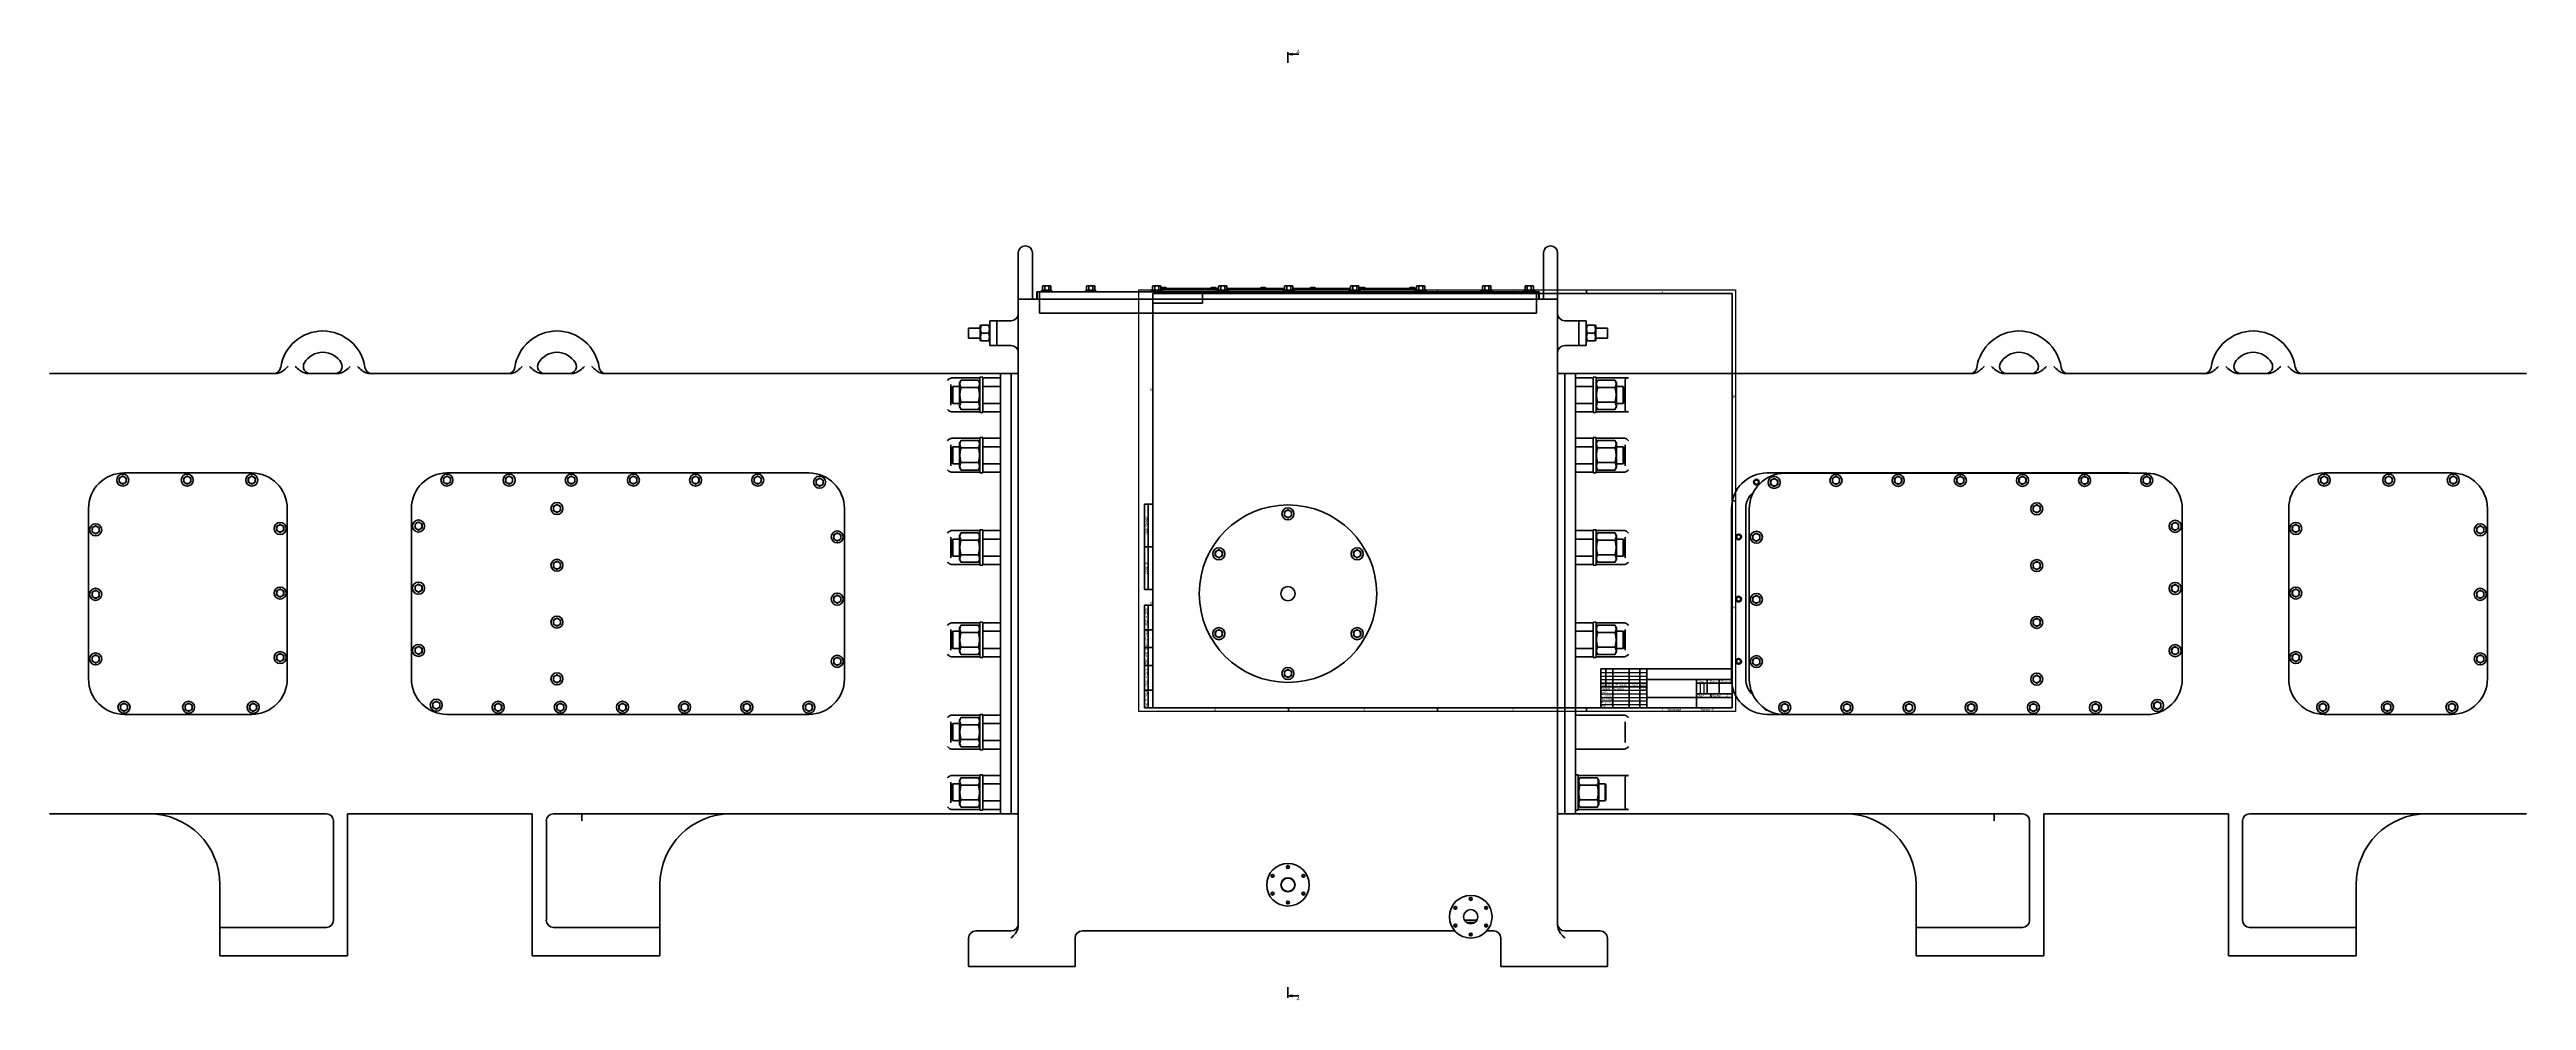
# Model space of a CAD drawing. Header units: millimetres. Extents: x -3927 to 2971, y -407 to 932.
# Drawn here: x -1535 to 1955, y -407 to 932 of the extents above; entities that cross this region are included whole.
import ezdxf
from ezdxf.enums import TextEntityAlignment as Align

# ---------------------------------------------------------------- set-up
doc = ezdxf.new("R2018")
doc.units = ezdxf.units.MM
doc.linetypes.add('CHAIN', pattern=[0.7087, 0.4724, -0.0591, 0.1181, -0.0591])
for name, color, linetype, lineweight in [('Видимый контур (ГОСТ)', 7, 'Continuous', 50), ('Заголовок (ГОСТ)', 7, 'Continuous', 50), ('Кромка (ГОСТ)', 7, 'Continuous', 50), ('Линия  разреза (ГОСТ)', 7, 'CHAIN', 70), ('Обозначение (ГОСТ)', 7, 'Continuous', 25), ('Эскизная геометрия (ГОСТ)', 7, 'Continuous', 50)]:
    doc.layers.add(name, color=color, linetype=linetype, lineweight=lineweight)
doc.styles.add('Альтернативный текст (ГОСТ)', font='', dxfattribs={"width": 0.8})
doc.styles.add('Стиль текста110', font='GOST Common Italic.ttf', dxfattribs={"width": 0.8})
doc.styles.add('Стиль текста112', font='GOST Common Italic.ttf', dxfattribs={"width": 0.8})
doc.styles.add('Стиль текста120', font='GOST Common Italic.ttf', dxfattribs={"width": 0.9})
doc.styles.add('Стиль текста137', font='GOST Common Italic.ttf', dxfattribs={"width": 0.7})
doc.styles.add('Стиль текста139', font='GOST Common Italic.ttf', dxfattribs={"width": 0.7})
doc.styles.add('Стиль текста70', font='GOST Common Italic.ttf')
doc.styles.add('Стиль текста81', font='GOST Common Italic.ttf', dxfattribs={"width": 0.8})
doc.styles.add('Стиль текста87', font='GOST Common Italic.ttf')
doc.styles.add('Увеличенный текст (ГОСТ)', font='GOST Common Italic.ttf')
doc.styles.get('Альтернативный текст (ГОСТ)').set_extended_font_data('Arial', italic=True)

# ---------------------------------------------------------------- blocks, each defined once
blk = doc.blocks.new('Рамки ГОСТ - A1')
at = {"layer": 'Кромка (ГОСТ)', "lineweight": 25}
for p, q in [((0, 0), (0, 594)), ((0, 594), (841, 594)), ((841, 594), (841, 0)), ((841, 0), (0, 0))]:
    blk.add_line(p, q, dxfattribs=at)
at = {"layer": 'Кромка (ГОСТ)'}
for p, q in [((211, 589), (211, 594)), ((421, 589), (421, 594)), ((631, 589), (631, 594)), ((836, 589), (20, 589)), ((20, 589), (20, 5)), ((836, 5), (836, 589)), ((836, 297), (841, 297)), ((20, 5), (836, 5)), ((211, 5), (211, 0)), ((421, 5), (421, 0)), ((631, 5), (631, 0))]:
    blk.add_line(p, q, dxfattribs=at)
at = {"layer": 'Кромка (ГОСТ)', "attachment_point": 1, "style": 'Альтернативный текст (ГОСТ)'}
for s, insert, char_height in [('\\A1;\\fArial|b0|i1;\\H3.5000;4', (106, 593.5), 3.5), ('\\A1;\\fArial|b0|i1;\\H3.5000;3', (316, 593.5), 3.5), ('\\A1;\\fArial|b0|i1;\\H3.5000;2', (526, 593.5), 3.5), ('\\A1;\\fArial|b0|i1;\\H3.5000;1', (736, 593.5), 3.5), ('\\A1;\\fArial|b0|i1;\\H3.5000;B', (16, 455.5), 3.5), ('\\A1;\\fArial|b0|i1;\\H3.5000;B', (837, 445.5), 3.5), ('\\A1;\\fArial|b0|i1;\\H3.5000;A', (16, 155), 3.5), ('\\A1;\\fArial|b0|i1;\\H3.5000;A', (837, 148.5), 3.5), ('\\A1;\\fArial|b0|i1;\\H3.5000;4', (106, 4.5), 3.5), ('\\A1;\\fArial|b0|i1;\\H3.5000;3', (316, 4.5), 3.5), ('\\A1;\\fArial|b0|i1;\\H3.5000;2', (526, 4.5), 3.5), ('\\A1;\\fArial|b0|i1;\\H3.5000;1', (736, 4.5), 3.5), ('\\A1;\\fGOST Common|b0|i1;\\H3.1700;Формат A1', (791, 4.5), 3.17)]:
    blk.add_mtext(s, dxfattribs=dict(at, insert=insert, char_height=char_height))
blk = doc.blocks.new('Основные надписи ГОСТ - Форма 1')
at = {"layer": 'Заголовок (ГОСТ)'}
for p, q in [((0, 55), (185, 55)), ((0, 0), (0, 55)), ((0, 0), (0, 55)), ((0, 35), (65, 35)), ((7, 55), (7, 30)), ((17, 55), (17, 0)), ((40, 55), (40, 0)), ((55, 55), (55, 0)), ((65, 55), (65, 0)), ((65, 40), (185, 40)), ((135, 40), (135, 0)), ((135, 35), (185, 35)), ((150, 40), (150, 20)), ((167, 40), (167, 20)), ((185, 0), (185, 55)), ((0, 30), (65, 30)), ((185, 0), (0, 0)), ((65, 15), (185, 15)), ((135, 20), (185, 20)), ((155, 20), (155, 15))]:
    blk.add_line(p, q, dxfattribs=at)
at = {"layer": 'Заголовок (ГОСТ)', "linetype": 'Continuous', "lineweight": 25}
for p, q in [((0, 50), (65, 50)), ((0, 45), (65, 45)), ((0, 40), (65, 40)), ((140, 35), (140, 20)), ((145, 35), (145, 20)), ((0, 25), (65, 25)), ((0, 20), (65, 20)), ((0, 15), (65, 15)), ((0, 10), (65, 10)), ((0, 5), (65, 5))]:
    blk.add_line(p, q, dxfattribs=at)
at = {"layer": 'Заголовок (ГОСТ)', "char_height": 3.17, "style": 'Альтернативный текст (ГОСТ)'}
for s, insert, width, attachment_point in [('\\fGOST Common|b0|i1;\\H3.1700;Лит.', (142.5, 37.5), 14.977, 5), ('\\fGOST Common|b0|i1;\\H3.1700;Масса', (158.5, 37.5), 16.988, 5), ('\\fGOST Common|b0|i1;\\H3.1700;Масштаб', (176, 37.5), 17.832, 5), ('\\fGOST Common|b0|i1;\\H3.1700;Утв.', (0.3, 2.5), 17.008, 4), ('\\fGOST Common|b0|i1;\\H3.1700;Изм.', (3.5, 32.6), 6.964, 5), ('\\fGOST Common|b0|i1;\\H3.1700;Н. контр.', (0.4, 7.1), 17, 4), ('\\fGOST Common|b0|i1;\\H3.1700;Разраб.', (0.5, 27), 16.997, 4), ('\\fGOST Common|b0|i1;\\H3.1700;Пров.', (0.6, 22.1), 17.019, 4), ('\\A0;\\fGOST Common|b0|i1;\\H3.1700;Т. контр.', (0.2, 17), 16.955, 4), ('\\fGOST Common|b0|i1;\\H3.1700;Лист', (12.1, 32.5), 10.003, 5), ('\\A0;\\fGOST Common|b0|i1;\\H3.1700;№ докум.', (28.6, 32.2), 22.907, 5), ('\\fGOST Common|b0|i1;\\H3.1700;Подп.', (47.6, 32.5), 14.879, 5), ('\\fGOST Common|b0|i1;\\H3.1700;Дата', (60, 32.2), 9.961, 5), ('\\fGOST Common|b0|i1;\\H3.1700;Лист', (140.4, 17.5), 10.507, 5), ('\\A1;', (150.6, 17.5), 8.831, 5), ('\\fGOST Common|b0|i1;\\H3.1700;Листов', (162.2, 17.5), 14.367, 5), ('\\fGOST Common|b0|i1;\\H3.1700;Копировал', (93.5, -0.6), 19.787, 1)]:
    blk.add_mtext(s, dxfattribs=dict(at, insert=insert, width=width, attachment_point=attachment_point))
at = {"layer": 'Заголовок (ГОСТ)'}
for tag, height, style, width, p in [('Изм2', 2.89, 'Стиль текста137', 0.7, (3.5, 47.5)), ('Изм3', 2.89, 'Стиль текста137', 0.7, (3.5, 42.5)), ('Изм1', 2.89, 'Стиль текста137', 0.7, (3.5, 52.5)), ('Изм4', 2.89, 'Стиль текста137', 0.7, (3.5, 37.5)), ('Лист1', 2.89, 'Стиль текста137', 0.7, (12, 52.5)), ('Лист2', 2.89, 'Стиль текста137', 0.7, (12, 47.5)), ('Лист3', 2.89, 'Стиль текста137', 0.7, (12, 42.5)), ('Лист4', 2.89, 'Стиль текста137', 0.7, (12, 37.5)), ('Докум1', 2.89, 'Стиль текста137', 0.7, (28.5, 52.5)), ('Докум2', 2.89, 'Стиль текста137', 0.7, (28.5, 47.5)), ('Докум3', 2.89, 'Стиль текста137', 0.7, (28.5, 42.5)), ('Докум4', 2.89, 'Стиль текста137', 0.7, (28.5, 37.5)), ('НАИМЕНОВАНИЕ', 5, 'Стиль текста110', 0.8, (100, 30)), ('Материал_Класс', 3.5, 'Стиль текста120', 0.9, (100, 7.5)), ('Тип_документа', 3.17, 'Стиль текста112', 0.8, (100.1, 17.6)), ('Литера', 3.5, 'Стиль текста81', 0.8, (137.5, 27.3)), ('Литера2', 3.5, 'Стиль текста81', 0.8, (142.5, 27.2)), ('Литера3', 3.5, 'Стиль текста81', 0.8, (147.5, 27.2)), ('Масса', 3.5, 'Стиль текста81', 0.8, (158.5, 27.5)), ('Масштаб', 3.5, 'Стиль текста81', 0.8, (176, 27.6)), ('Листов', 3.17, 'Стиль текста112', 0.8, (177.5, 17.6))]:
    blk.add_attdef(tag, text='', height=height, dxfattribs=dict(at, style=style, width=width)).set_placement(p, align=Align.MIDDLE_CENTER)
for tag, height, style, width, p in [('Подп1', 2.89, 'Стиль текста137', 0.7, (40, 52.5)), ('Подп2', 2.89, 'Стиль текста137', 0.7, (40, 47.5)), ('Подп3', 2.89, 'Стиль текста137', 0.7, (40, 42.5)), ('Подп4', 2.89, 'Стиль текста137', 0.7, (40, 37.5)), ('Дата1', 2, 'Стиль текста139', 0.7, (55, 52.5)), ('Дата2', 2, 'Стиль текста139', 0.7, (55, 47.5)), ('Дата3', 2, 'Стиль текста139', 0.7, (55, 42.5)), ('Дата4', 2, 'Стиль текста139', 0.7, (55, 37.5)), ('Должность_руководителя', 3.17, 'Стиль текста112', 0.8, (0.5, 12.5)), ('ТЕХНОЛОГ', 3.17, 'Стиль текста112', 0.8, (17.3, 17.5)), ('ПРОВЕРИЛ', 3.17, 'Стиль текста112', 0.8, (17.4, 22.5)), ('НОРМОКОНТРОЛЬ', 3.17, 'Стиль текста112', 0.8, (17.4, 7.5)), ('УТВЕРДИЛ', 3.17, 'Стиль текста112', 0.8, (17.4, 2.5)), ('АВТОР', 3.17, 'Стиль текста112', 0.8, (17.4, 27.5)), ('НАЧ._ОТДЕЛА', 3.17, 'Стиль текста112', 0.8, (17.5, 12.4)), ('Разработал_Подп.', 2.89, 'Стиль текста137', 0.7, (40, 27.5)), ('Проверил_Подп.', 2.89, 'Стиль текста137', 0.7, (40, 22.5)), ('Технолог_Подп.', 2.89, 'Стиль текста137', 0.7, (40, 17.5)), ('Руководитель_Подп.', 2.89, 'Стиль текста137', 0.7, (40, 12.5)), ('Нормоконтроль_Подп.', 2.89, 'Стиль текста137', 0.7, (40, 7.5)), ('Утвердил_Подп.', 2.89, 'Стиль текста137', 0.7, (40, 2.5)), ('ДАТА_ПРОВЕРКИ', 2, 'Стиль текста139', 0.7, (55, 22.5)), ('Технолог_Дата', 2, 'Стиль текста139', 0.7, (55, 17.5)), ('Руководитель_Дата', 2, 'Стиль текста139', 0.7, (55, 12.5)), ('ДАТА_НОРМОКОНТРОЛЯ', 2, 'Стиль текста139', 0.7, (55, 7.5)), ('ДАТА_УТВЕРЖДЕНИЯ', 2, 'Стиль текста139', 0.7, (55, 2.5)), ('ДАТА_СОЗДАНИЯ', 2, 'Стиль текста139', 0.7, (55, 27.5))]:
    blk.add_attdef(tag, text='', height=height, dxfattribs=dict(at, style=style, width=width)).set_placement(p, align=Align.MIDDLE_LEFT)
for tag, height, style, p in [('ОБОЗНАЧЕНИЕ', 5, 'Стиль текста87', (125.3, 47.6)), ('ОРГАНИЗАЦИЯ', 3.5, 'Стиль текста70', (160, 7.6))]:
    blk.add_attdef(tag, text='', height=height, dxfattribs=dict(at, style=style)).set_placement(p, align=Align.MIDDLE_CENTER)
at = {"layer": 'Заголовок (ГОСТ)', "style": 'Стиль текста120', "width": 0.9}
for tag, p in [('Материал_Наим.', (133.7, 9.8)), ('Материал_ГОСТ', (134, 4.1))]:
    blk.add_attdef(tag, text='', height=3.5, dxfattribs=at).set_placement(p, align=Align.MIDDLE_RIGHT)
blk = doc.blocks.new('ГОСТ - Доп. графы 1')
at = {"layer": 'Эскизная геометрия (ГОСТ)'}
for p, q in [((-12, 0), (-12, 145)), ((-12, 145), (0, 145)), ((-7, 145), (-7, 0)), ((-12, 110), (-7, 110)), ((-7, 110), (0, 110)), ((-12, 85), (-7, 85)), ((-7, 85), (0, 85)), ((-12, 60), (-7, 60)), ((-7, 60), (0, 60)), ((-12, 25), (-7, 25)), ((0, 0), (-12, 0)), ((-7, 25), (0, 25))]:
    blk.add_line(p, q, dxfattribs=at)
at = {"layer": 'Обозначение (ГОСТ)', "char_height": 3.17, "attachment_point": 5, "rotation": 90, "style": 'Альтернативный текст (ГОСТ)'}
for s, insert, width in [('\\fGOST Common|b0|i1;\\H3.1700;Подп. и дата', (-9.4, 127.4), 34.768), ('\\fGOST Common|b0|i1;\\H3.1700;Инв. № дубл.', (-8.9, 97.5), 24.844), ('\\fGOST Common|b0|i1;\\H3.1700;Взам. инв. №', (-9.6, 72.5), 24.867), ('\\fGOST Common|b0|i1;\\H3.1700;Подп. и дата', (-9.5, 42.5), 35.149), ('\\fGOST Common|b0|i1;\\H3.1700;Инв. № подл.', (-9.5, 12.4), 24.962)]:
    blk.add_mtext(s, dxfattribs=dict(at, insert=insert, width=width))
at = {"layer": 'Обозначение (ГОСТ)', "style": 'Стиль текста112', "width": 0.8}
for tag, p in [('Подп._и_дата_2', (-3.5, 127.5)), ('Инв._номер_дубликата', (-3.4, 97.5)), ('Взамен_инв._номера', (-3.5, 72.5)), ('Подп._и_дата_1', (-3.4, 42.4)), ('ИНВЕНТАРНЫЙ_НОМЕР', (-3.3, 12.7))]:
    blk.add_attdef(tag, text='', height=3.17, rotation=90, dxfattribs=at).set_placement(p, align=Align.MIDDLE_CENTER)
blk = doc.blocks.new('ГОСТ - Доп. графы 2')
at = {"layer": 'Эскизная геометрия (ГОСТ)'}
for p, q in [((-12, 0), (-12, 120)), ((-12, 120), (0, 120)), ((-7, 0), (-7, 120)), ((-12, 60), (0, 60)), ((0, 0), (-12, 0))]:
    blk.add_line(p, q, dxfattribs=at)
at = {"layer": 'Обозначение (ГОСТ)', "char_height": 3.17, "attachment_point": 5, "rotation": 90, "style": 'Альтернативный текст (ГОСТ)'}
for s, insert, width in [('\\fGOST Common|b0|i1;\\H3.1700;Перв. примен.', (-9.2, 90), 60.014), ('\\fGOST Common|b0|i1;\\H3.1700;Справ. №', (-9.1, 30), 59.936)]:
    blk.add_mtext(s, dxfattribs=dict(at, insert=insert, width=width))
at = {"layer": 'Обозначение (ГОСТ)', "style": 'Стиль текста112', "width": 0.8}
for tag, p in [('Первичная_применяемость', (-3.7, 90)), ('Справочный_номер', (-3.6, 30))]:
    blk.add_attdef(tag, text='', height=3.17, rotation=90, dxfattribs=at).set_placement(p, align=Align.MIDDLE_CENTER)
blk = doc.blocks.new('ГОСТ - Доп. графы 3')
at = {"layer": 'Эскизная геометрия (ГОСТ)'}
for p, q in [((0, 0), (70, 0)), ((70, 0), (70, -14)), ((70, -14), (0, -14))]:
    blk.add_line(p, q, dxfattribs=at)
at = {"layer": 'Обозначение (ГОСТ)', "style": 'Стиль текста110', "width": 0.8}
blk.add_attdef('ОБОЗНАЧЕНИЕ', text='', height=5, rotation=180, dxfattribs=at).set_placement((34.9, -7), align=Align.MIDDLE_CENTER)
blk = doc.blocks.new('2dTransSection0')
at = {"layer": 'Линия  разреза (ГОСТ)', "linetype": 'Continuous', "lineweight": 140}
for p, q in [((210.2, 913.9), (210.2, 928.9)), ((210.2, -403.4), (210.2, -388.4))]:
    blk.add_line(p, q, dxfattribs=at)
at = {"layer": 'Линия  разреза (ГОСТ)', "linetype": 'Continuous'}
for p, q in [((216.2, 926.9), (210.2, 925.9)), ((216.2, 925.9), (210.2, 925.9)), ((210.2, 925.9), (216.2, 924.9)), ((216.2, 924.9), (216.2, 926.9)), ((225.5, 925.9), (216.2, 925.9)), ((216.2, -399.4), (210.2, -400.4)), ((216.2, -400.4), (210.2, -400.4)), ((210.2, -400.4), (216.2, -401.4)), ((216.2, -401.4), (216.2, -399.4)), ((225.5, -400.4), (216.2, -400.4))]:
    blk.add_line(p, q, dxfattribs=at)
at = {"layer": 'Линия  разреза (ГОСТ)', "linetype": 'Continuous', "flags": 128}
for points in [[(216.2, 926.9), (210.2, 925.9), (216.2, 924.9), (216.2, 926.9)], [(216.2, -399.4), (210.2, -400.4), (216.2, -401.4), (216.2, -399.4)]]:
    blk.add_lwpolyline(points, dxfattribs=at)
at = {"layer": 'Линия  разреза (ГОСТ)'}
for points in [[(216.2, 926.9), (210.2, 925.9), (216.2, 924.9), (216.2, 926.9)], [(216.2, -399.4), (210.2, -400.4), (216.2, -401.4), (216.2, -399.4)]]:
    blk.add_solid(points, dxfattribs=at)
at = {"layer": 'Линия  разреза (ГОСТ)', "char_height": 5, "attachment_point": 7, "style": 'Увеличенный текст (ГОСТ)'}
for insert in [(221.5, 927.4), (221.5, -406.9)]:
    blk.add_mtext('A', dxfattribs=dict(at, insert=insert))

msp = doc.modelspace()

# ---------------------------------------------------------------- linework, layer by layer
at = {"layer": 'Видимый контур (ГОСТ)'}
for p, q in [((-169.8, 591), (-169.8, 646)), ((-149.8, 646), (-149.8, 588.6)), ((570.2, 588.6), (570.2, 646)), ((590.2, 646), (590.2, 591)), ((-134.8, 599.5), (-135.5, 599.1)), ((-135.5, 593), (-135.5, 599.1)), ((-134.1, 599.5), (-134.8, 599.5)), ((-129.8, 599.5), (-134.1, 599.5)), ((-132.6, 593), (-132.6, 599.1)), ((-125.4, 599.5), (-129.8, 599.5)), ((-126.9, 593), (-126.9, 599.1)), ((-124.8, 599.5), (-125.4, 599.5)), ((-124.8, 599.5), (-124, 599.1)), ((-124, 593), (-124, 599.1)), ((-72.7, 599.5), (-73.5, 599.1)), ((-73.5, 593), (-73.5, 599.1)), ((-72.1, 599.5), (-72.7, 599.5)), ((-67.7, 599.5), (-72.1, 599.5)), ((-70.6, 593), (-70.6, 599.1)), ((-63.4, 599.5), (-67.7, 599.5)), ((-64.9, 593), (-64.9, 599.1)), ((-62.7, 599.5), (-63.4, 599.5)), ((-62.7, 599.5), (-62, 599.1)), ((-62, 593), (-62, 599.1)), ((20.3, 599.5), (19.5, 599.1)), ((19.5, 593), (19.5, 599.1)), ((20.9, 599.5), (20.3, 599.5)), ((25.3, 599.5), (20.9, 599.5)), ((22.4, 593), (22.4, 599.1)), ((29.6, 599.5), (25.3, 599.5)), ((28.1, 593), (28.1, 599.1)), ((30.3, 599.5), (29.6, 599.5)), ((30.3, 599.5), (31, 599.1)), ((31, 593), (31, 599.1)), ((112.5, 596), (31, 596)), ((113.3, 599.5), (112.5, 599.1)), ((112.5, 593), (112.5, 599.1)), ((113.9, 599.5), (113.3, 599.5)), ((118.3, 599.5), (113.9, 599.5)), ((115.4, 593), (115.4, 599.1)), ((122.6, 599.5), (118.3, 599.5)), ((121.1, 593), (121.1, 599.1)), ((123.3, 599.5), (122.6, 599.5)), ((123.3, 599.5), (124, 599.1)), ((124, 593), (124, 599.1)), ((205.5, 596), (124, 596)), ((206.3, 599.5), (205.5, 599.1)), ((205.5, 593), (205.5, 599.1)), ((206.9, 599.5), (206.3, 599.5)), ((211.3, 599.5), (206.9, 599.5)), ((208.4, 593), (208.4, 599.1)), ((215.6, 599.5), (211.3, 599.5)), ((214.1, 593), (214.1, 599.1)), ((216.3, 599.5), (215.6, 599.5)), ((216.3, 599.5), (217, 599.1)), ((217, 593), (217, 599.1)), ((298.5, 596), (217, 596)), ((299.3, 599.5), (298.5, 599.1)), ((298.5, 593), (298.5, 599.1)), ((299.9, 599.5), (299.3, 599.5)), ((304.3, 599.5), (299.9, 599.5)), ((301.4, 593), (301.4, 599.1)), ((308.6, 599.5), (304.3, 599.5)), ((307.1, 593), (307.1, 599.1)), ((309.3, 599.5), (308.6, 599.5)), ((309.3, 599.5), (310, 599.1)), ((310, 593), (310, 599.1)), ((391.5, 596), (310, 596)), ((392.3, 599.5), (391.5, 599.1)), ((391.5, 593), (391.5, 599.1)), ((392.9, 599.5), (392.3, 599.5)), ((397.3, 599.5), (392.9, 599.5)), ((394.4, 593), (394.4, 599.1)), ((401.6, 599.5), (397.3, 599.5)), ((400.1, 593), (400.1, 599.1)), ((402.3, 599.5), (401.6, 599.5)), ((402.3, 599.5), (403, 599.1)), ((403, 593), (403, 599.1)), ((485.3, 599.5), (484.5, 599.1)), ((484.5, 593), (484.5, 599.1)), ((485.9, 599.5), (485.3, 599.5)), ((490.3, 599.5), (485.9, 599.5)), ((487.4, 593), (487.4, 599.1)), ((494.6, 599.5), (490.3, 599.5)), ((493.1, 593), (493.1, 599.1)), ((495.3, 599.5), (494.6, 599.5)), ((495.3, 599.5), (496, 599.1)), ((496, 593), (496, 599.1)), ((545.2, 599.5), (544.5, 599.1)), ((544.5, 593), (544.5, 599.1)), ((545.9, 599.5), (545.2, 599.5)), ((550.3, 599.5), (545.9, 599.5)), ((547.4, 593), (547.4, 599.1)), ((554.6, 599.5), (550.3, 599.5)), ((553.1, 593), (553.1, 599.1)), ((555.3, 599.5), (554.6, 599.5)), ((555.3, 599.5), (556, 599.1)), ((556, 593), (556, 599.1)), ((-169.8, 591), (-169.8, 581)), ((-169.8, -301.7), (-169.8, 581)), ((-169.8, 581), (-139.8, 581)), ((-149.8, 581), (-149.8, 588.6)), ((-143.4, 591), (-143.8, 591)), ((-143.8, 581), (-143.8, 591)), ((-143.4, 591), (-139.8, 591)), ((-143.4, 581), (-143.4, 591)), ((-143.4, 581), (-139.8, 581)), ((-139.8, 591), (560.2, 591)), ((-139.8, 581), (-139.8, 591)), ((560.2, 581), (-139.8, 581)), ((-139.8, 581), (-139.8, 561)), ((-139.8, 581), (560.2, 581)), ((-139.8, 561), (560.2, 561)), ((-135.5, 593), (-138, 591.8)), ((-124, 593), (-121.5, 591.8)), ((-73.5, 593), (-76, 591.8)), ((-62, 593), (-59.5, 591.8)), ((19.5, 593), (17, 591.8)), ((31, 593), (33.5, 591.8)), ((112.5, 593), (110, 591.8)), ((124, 593), (126.5, 591.8)), ((205.5, 593), (203, 591.8)), ((217, 593), (219.5, 591.8)), ((298.5, 593), (296, 591.8)), ((310, 593), (312.5, 591.8)), ((391.5, 593), (389, 591.8)), ((403, 593), (405.5, 591.8)), ((484.5, 593), (482, 591.8)), ((496, 593), (498.5, 591.8)), ((544.5, 593), (542, 591.8)), ((556, 593), (558.5, 591.8)), ((560.2, 591), (563.9, 591)), ((560.2, 581), (560.2, 591)), ((560.2, 581), (590.2, 581)), ((560.2, 561), (560.2, 581)), ((560.2, 581), (563.9, 581)), ((564.2, 591), (563.9, 591)), ((563.9, 581), (563.9, 591)), ((564.2, 581), (564.2, 591)), ((570.2, 588.6), (570.2, 581)), ((590.2, 581), (590.2, 591)), ((590.2, -301.7), (590.2, 581)), ((-239.8, 526), (-239.8, 540)), ((-239.8, 540), (-223.7, 540)), ((-239.8, 526), (-223.7, 526)), ((-223.7, 542.6), (-222.8, 544)), ((-223.7, 542.6), (-223.7, 523.4)), ((-222.8, 544), (-221.9, 544)), ((-221.9, 544), (-211.5, 544)), ((-221.9, 533), (-211.5, 533)), ((-211.5, 544), (-210.6, 544)), ((-209.8, 542.6), (-210.6, 544)), ((-199.8, 550.5), (-209.8, 550.5)), ((-209.8, 550.5), (-209.8, 515.5)), ((-179.8, 550.5), (-199.8, 550.5)), ((-199.8, 515.5), (-199.8, 550.5)), ((-199.8, 550.5), (-199.8, 515.5)), ((600.2, 550.5), (620.2, 550.5)), ((620.2, 515.5), (620.2, 550.5)), ((620.2, 550.5), (630.2, 550.5)), ((620.2, 550.5), (620.2, 515.5)), ((630.2, 550.5), (630.2, 515.5)), ((630.2, 542.6), (631.1, 544)), ((631.1, 544), (632, 544)), ((632, 544), (642.4, 544)), ((632, 533), (642.4, 533)), ((642.4, 544), (643.3, 544)), ((644.1, 542.6), (643.3, 544)), ((644.1, 523.4), (644.1, 542.6)), ((644.1, 540), (660.2, 540)), ((644.1, 526), (660.2, 526)), ((660.2, 526), (660.2, 540)), ((-223.7, 523.4), (-222.8, 522)), ((-221.9, 522), (-222.8, 522)), ((-221.9, 522), (-211.5, 522)), ((-210.6, 522), (-211.5, 522)), ((-209.8, 523.4), (-210.6, 522)), ((-199.8, 515.5), (-209.8, 515.5)), ((-179.8, 515.5), (-199.8, 515.5)), ((600.2, 515.5), (620.2, 515.5)), ((620.2, 515.5), (630.2, 515.5)), ((630.2, 523.4), (631.1, 522)), ((632, 522), (631.1, 522)), ((632, 522), (642.4, 522)), ((643.3, 522), (642.4, 522)), ((644.1, 523.4), (643.3, 522)), ((-1534.7, 476), (-1216.3, 476)), ((-1170.1, 476), (-1129.4, 476)), ((-1083.2, 476), (-886.3, 476)), ((-840.1, 476), (-799.4, 476)), ((-753.2, 476), (-194.7, 476)), ((-264.7, 431.3), (-264.7, 460.7)), ((-262.8, 457), (-261.8, 458)), ((-262.8, 435), (-262.8, 457)), ((-262.5, 470), (-223.8, 470)), ((-261.8, 458), (-261.8, 434)), ((-252.8, 458), (-261.8, 458)), ((-252.8, 462.8), (-250.4, 466.8)), ((-252.8, 462.8), (-252.8, 429.2)), ((-226.1, 466.8), (-250.4, 466.8)), ((-226.1, 456.4), (-250.4, 456.4)), ((-223.8, 462.8), (-226.1, 466.8)), ((-223.8, 421), (-223.8, 471)), ((-219.8, 471), (-223.8, 471)), ((-219.8, 421), (-219.8, 471)), ((-219.8, 470), (-194.7, 470)), ((-194.7, 458), (-219.8, 458)), ((-194.7, 456), (-194.7, 476)), ((-169.8, 476), (-194.7, 476)), ((-194.7, -124), (-194.7, 456)), ((-179.8, 476), (-169.8, 476)), ((-179.8, 476), (-179.8, 456)), ((-179.8, -124), (-179.8, 456)), ((600.2, 476), (590.2, 476)), ((615.2, 476), (590.2, 476)), ((600.2, 456), (600.2, 476)), ((600.2, 456), (600.2, -124)), ((615.2, 476), (615.2, 456)), ((615.2, 476), (1173.7, 476)), ((615.2, 470), (640.3, 470)), ((615.2, 458), (640.3, 458)), ((615.2, 456), (615.2, -124)), ((640.3, 471), (640.3, 421)), ((640.3, 471), (644.3, 471)), ((644.3, 471), (644.3, 421)), ((644.3, 470), (690.2, 470)), ((644.3, 462.8), (646.6, 466.8)), ((646.6, 466.8), (670.9, 466.8)), ((646.6, 456.4), (670.9, 456.4)), ((673.3, 462.8), (670.9, 466.8)), ((673.3, 429.2), (673.3, 462.8)), ((673.3, 458), (682.3, 458)), ((682.3, 434), (682.3, 458)), ((683.3, 457), (682.3, 458)), ((683.3, 457), (683.3, 435)), ((685.2, 467.2), (685.2, 424.8)), ((1219.9, 476), (1260.6, 476)), ((1306.8, 476), (1503.7, 476)), ((1549.9, 476), (1590.6, 476)), ((1636.8, 476), (1955.2, 476)), ((-262.8, 435), (-261.8, 434)), ((-223.8, 422), (-262.5, 422)), ((-252.8, 434), (-261.8, 434)), ((-252.8, 429.2), (-250.4, 425.2)), ((-226.1, 435.6), (-250.4, 435.6)), ((-226.1, 425.2), (-250.4, 425.2)), ((-223.8, 429.2), (-226.1, 425.2)), ((-219.8, 421), (-223.8, 421)), ((-194.7, 434), (-219.8, 434)), ((-194.7, 422), (-219.8, 422)), ((615.2, 434), (640.3, 434)), ((640.3, 422), (615.2, 422)), ((640.3, 421), (644.3, 421)), ((644.3, 429.2), (646.6, 425.2)), ((690.2, 422), (644.3, 422)), ((646.6, 435.6), (670.9, 435.6)), ((646.6, 425.2), (670.9, 425.2)), ((673.3, 429.2), (670.9, 425.2)), ((673.3, 434), (682.3, 434)), ((683.3, 435), (682.3, 434)), ((-262.5, 385), (-223.8, 385)), ((-223.8, 336), (-223.8, 386)), ((-219.8, 386), (-223.8, 386)), ((-219.8, 336), (-219.8, 386)), ((-219.8, 385), (-194.7, 385)), ((615.2, 385), (640.3, 385)), ((640.3, 386), (640.3, 336)), ((640.3, 386), (644.3, 386)), ((644.3, 386), (644.3, 336)), ((644.3, 385), (683, 385)), ((-264.7, 346.3), (-264.7, 375.7)), ((-262.8, 372), (-261.8, 373)), ((-262.8, 350), (-262.8, 372)), ((-262.8, 350), (-261.8, 349)), ((-261.8, 373), (-261.8, 349)), ((-252.8, 373), (-261.8, 373)), ((-252.8, 377.8), (-250.4, 381.8)), ((-252.8, 377.8), (-252.8, 344.2)), ((-226.1, 381.8), (-250.4, 381.8)), ((-226.1, 371.4), (-250.4, 371.4)), ((-226.1, 350.6), (-250.4, 350.6)), ((-223.8, 377.8), (-226.1, 381.8)), ((-194.7, 373), (-219.8, 373)), ((-194.7, 349), (-219.8, 349)), ((615.2, 373), (640.3, 373)), ((615.2, 349), (640.3, 349)), ((644.3, 377.8), (646.6, 381.8)), ((646.6, 381.8), (670.9, 381.8)), ((646.6, 371.4), (670.9, 371.4)), ((646.6, 350.6), (670.9, 350.6)), ((673.3, 377.8), (670.9, 381.8)), ((673.3, 344.2), (673.3, 377.8)), ((673.3, 373), (682.3, 373)), ((673.3, 349), (682.3, 349)), ((682.3, 349), (682.3, 373)), ((683.3, 372), (682.3, 373)), ((683.3, 350), (682.3, 349)), ((683.3, 372), (683.3, 350)), ((685.2, 375.7), (685.2, 346.3)), ((-1249.8, 336), (-1429.8, 336)), ((-464.8, 336), (-974.8, 336)), ((-223.8, 337), (-262.5, 337)), ((-252.8, 349), (-261.8, 349)), ((-252.8, 344.2), (-250.4, 340.2)), ((-226.1, 340.2), (-250.4, 340.2)), ((-223.8, 344.2), (-226.1, 340.2)), ((-219.8, 336), (-223.8, 336)), ((-194.7, 337), (-219.8, 337)), ((640.3, 337), (615.2, 337)), ((640.3, 336), (644.3, 336)), ((644.3, 344.2), (646.6, 340.2)), ((683, 337), (644.3, 337)), ((646.6, 340.2), (670.9, 340.2)), ((673.3, 344.2), (670.9, 340.2)), ((885.2, 336), (1395.2, 336)), ((910.2, 335.6), (1420.2, 335.6)), ((1670.2, 336), (1850.2, 336)), ((-1479.8, 286), (-1479.8, 46)), ((-1199.8, 46), (-1199.8, 286)), ((-1024.8, 286), (-1024.8, 46)), ((-414.8, 46), (-414.8, 286)), ((835.2, 46), (835.2, 286)), ((855.2, 286), (855.2, 46)), ((860.2, 45.6), (860.2, 285.6)), ((865.6, 308), (864.9, 308)), ((865.6, 308), (864.9, 308)), ((1470.2, 285.6), (1470.2, 45.6)), ((1620.2, 46), (1620.2, 286)), ((1900.2, 286), (1900.2, 46)), ((-264.7, 216.3), (-264.7, 245.7)), ((-262.5, 255), (-223.8, 255)), ((-252.8, 247.8), (-250.4, 251.8)), ((-252.8, 247.8), (-252.8, 214.2)), ((-226.1, 251.8), (-250.4, 251.8)), ((-223.8, 247.8), (-226.1, 251.8)), ((-223.8, 206), (-223.8, 256)), ((-219.8, 256), (-223.8, 256)), ((-219.8, 206), (-219.8, 256)), ((-219.8, 255), (-194.7, 255)), ((615.2, 255), (640.3, 255)), ((640.3, 256), (640.3, 206)), ((640.3, 256), (644.3, 256)), ((644.3, 256), (644.3, 206)), ((644.3, 255), (683, 255)), ((644.3, 247.8), (646.6, 251.8)), ((646.6, 251.8), (670.9, 251.8)), ((673.3, 247.8), (670.9, 251.8)), ((673.3, 214.2), (673.3, 247.8)), ((685.2, 245.7), (685.2, 216.3)), ((-262.8, 242), (-261.8, 243)), ((-262.8, 220), (-262.8, 242)), ((-262.8, 220), (-261.8, 219)), ((-261.8, 243), (-261.8, 219)), ((-252.8, 243), (-261.8, 243)), ((-252.8, 219), (-261.8, 219)), ((-252.8, 214.2), (-250.4, 210.2)), ((-226.1, 241.4), (-250.4, 241.4)), ((-226.1, 220.6), (-250.4, 220.6)), ((-226.1, 210.2), (-250.4, 210.2)), ((-223.8, 214.2), (-226.1, 210.2)), ((-194.7, 243), (-219.8, 243)), ((-194.7, 219), (-219.8, 219)), ((615.2, 243), (640.3, 243)), ((615.2, 219), (640.3, 219)), ((644.3, 214.2), (646.6, 210.2)), ((646.6, 241.4), (670.9, 241.4)), ((646.6, 220.6), (670.9, 220.6)), ((646.6, 210.2), (670.9, 210.2)), ((673.3, 214.2), (670.9, 210.2)), ((673.3, 243), (682.3, 243)), ((673.3, 219), (682.3, 219)), ((682.3, 219), (682.3, 243)), ((683.3, 242), (682.3, 243)), ((683.3, 220), (682.3, 219)), ((683.3, 242), (683.3, 220)), ((-223.8, 207), (-262.5, 207)), ((-219.8, 206), (-223.8, 206)), ((-194.7, 207), (-219.8, 207)), ((640.3, 207), (615.2, 207)), ((640.3, 206), (644.3, 206)), ((683, 207), (644.3, 207)), ((-264.7, 86.3), (-264.7, 115.7)), ((-262.8, 112), (-261.8, 113)), ((-262.8, 90), (-262.8, 112)), ((-262.5, 125), (-223.8, 125)), ((-261.8, 113), (-261.8, 89)), ((-252.8, 113), (-261.8, 113)), ((-252.8, 117.8), (-250.4, 121.8)), ((-252.8, 117.8), (-252.8, 84.2)), ((-226.1, 121.8), (-250.4, 121.8)), ((-226.1, 111.4), (-250.4, 111.4)), ((-223.8, 117.8), (-226.1, 121.8)), ((-223.8, 76), (-223.8, 126)), ((-219.8, 126), (-223.8, 126)), ((-219.8, 76), (-219.8, 126)), ((-219.8, 125), (-194.7, 125)), ((-194.7, 113), (-219.8, 113)), ((615.2, 125), (640.3, 125)), ((615.2, 113), (640.3, 113)), ((640.3, 126), (640.3, 76)), ((640.3, 126), (644.3, 126)), ((644.3, 126), (644.3, 76)), ((644.3, 125), (683, 125)), ((644.3, 117.8), (646.6, 121.8)), ((646.6, 121.8), (670.9, 121.8)), ((646.6, 111.4), (670.9, 111.4)), ((673.3, 117.8), (670.9, 121.8)), ((673.3, 84.2), (673.3, 117.8)), ((673.3, 113), (682.3, 113)), ((682.3, 89), (682.3, 113)), ((683.3, 112), (682.3, 113)), ((683.3, 112), (683.3, 90)), ((685.2, 115.7), (685.2, 86.3)), ((-262.8, 90), (-261.8, 89)), ((-223.8, 77), (-262.5, 77)), ((-252.8, 89), (-261.8, 89)), ((-252.8, 84.2), (-250.4, 80.2)), ((-226.1, 90.6), (-250.4, 90.6)), ((-226.1, 80.2), (-250.4, 80.2)), ((-223.8, 84.2), (-226.1, 80.2)), ((-219.8, 76), (-223.8, 76)), ((-194.7, 89), (-219.8, 89)), ((-194.7, 77), (-219.8, 77)), ((615.2, 89), (640.3, 89)), ((640.3, 77), (615.2, 77)), ((640.3, 76), (644.3, 76)), ((644.3, 84.2), (646.6, 80.2)), ((683, 77), (644.3, 77)), ((646.6, 90.6), (670.9, 90.6)), ((646.6, 80.2), (670.9, 80.2)), ((673.3, 84.2), (670.9, 80.2)), ((673.3, 89), (682.3, 89)), ((683.3, 90), (682.3, 89)), ((865.2, 24), (864.9, 24)), ((-1429.8, -4), (-1249.8, -4)), ((-974.8, -4), (-464.8, -4)), ((-264.7, -43.7), (-264.7, -14.3)), ((-262.8, -18), (-261.8, -17)), ((-262.8, -40), (-262.8, -18)), ((-262.5, -5), (-223.8, -5)), ((-261.8, -17), (-261.8, -41)), ((-252.8, -17), (-261.8, -17)), ((-252.8, -12.2), (-250.4, -8.2)), ((-252.8, -12.2), (-252.8, -45.8)), ((-226.1, -8.2), (-250.4, -8.2)), ((-226.1, -18.6), (-250.4, -18.6)), ((-223.8, -12.2), (-226.1, -8.2)), ((-223.8, -54), (-223.8, -4)), ((-219.8, -4), (-223.8, -4)), ((-219.8, -54), (-219.8, -4)), ((-219.8, -5), (-194.7, -5)), ((-194.7, -17), (-219.8, -17)), ((615.2, -5), (683, -5)), ((685.2, -14.3), (685.2, -43.7)), ((903.9, -4), (885.2, -4)), ((1420.2, -4.4), (910.2, -4.4)), ((1850.2, -4), (1670.2, -4)), ((-262.8, -40), (-261.8, -41)), ((-223.8, -53), (-262.5, -53)), ((-252.8, -41), (-261.8, -41)), ((-252.8, -45.8), (-250.4, -49.8)), ((-226.1, -39.4), (-250.4, -39.4)), ((-226.1, -49.8), (-250.4, -49.8)), ((-223.8, -45.8), (-226.1, -49.8)), ((-219.8, -54), (-223.8, -54)), ((-194.7, -41), (-219.8, -41)), ((-194.7, -53), (-219.8, -53)), ((683, -53), (615.2, -53)), ((-264.7, -128.7), (-264.7, -99.3)), ((-262.8, -103), (-261.8, -102)), ((-262.8, -125), (-262.8, -103)), ((-262.5, -90), (-223.8, -90)), ((-261.8, -102), (-261.8, -126)), ((-252.8, -102), (-261.8, -102)), ((-252.8, -97.2), (-250.4, -93.2)), ((-252.8, -97.2), (-252.8, -130.8)), ((-226.1, -93.2), (-250.4, -93.2)), ((-226.1, -103.6), (-250.4, -103.6)), ((-223.8, -97.2), (-226.1, -93.2)), ((-223.8, -139), (-223.8, -89)), ((-219.8, -89), (-223.8, -89)), ((-219.8, -139), (-219.8, -89)), ((-219.8, -90), (-194.7, -90)), ((-194.7, -102), (-219.8, -102)), ((615.2, -89), (619.2, -89)), ((619.2, -89), (619.2, -139)), ((619.2, -90), (690.2, -90)), ((619.2, -97.2), (621.6, -93.2)), ((621.6, -93.2), (645.9, -93.2)), ((621.6, -103.6), (645.9, -103.6)), ((648.2, -97.2), (645.9, -93.2)), ((648.2, -130.8), (648.2, -97.2)), ((648.2, -102), (657.2, -102)), ((657.2, -126), (657.2, -102)), ((658.2, -103), (657.2, -102)), ((658.2, -103), (658.2, -125)), ((685.2, -92.8), (685.2, -135.2)), ((-262.8, -125), (-261.8, -126)), ((-223.8, -138), (-262.5, -138)), ((-252.8, -126), (-261.8, -126)), ((-252.8, -130.8), (-250.4, -134.8)), ((-226.1, -124.4), (-250.4, -124.4)), ((-226.1, -134.8), (-250.4, -134.8)), ((-223.8, -130.8), (-226.1, -134.8)), ((-219.8, -139), (-223.8, -139)), ((-194.7, -126), (-219.8, -126)), ((-194.7, -138), (-219.8, -138)), ((-194.7, -144), (-194.7, -124)), ((-179.8, -124), (-179.8, -144)), ((600.2, -144), (600.2, -124)), ((615.2, -124), (615.2, -144)), ((615.2, -139), (619.2, -139)), ((619.2, -130.8), (621.6, -134.8)), ((690.2, -138), (619.2, -138)), ((621.6, -124.4), (645.9, -124.4)), ((621.6, -134.8), (645.9, -134.8)), ((648.2, -130.8), (645.9, -134.8)), ((648.2, -126), (657.2, -126)), ((658.2, -125), (657.2, -126)), ((-1534.7, -144), (-1144.7, -144)), ((-1134.7, -154), (-1134.7, -294)), ((-1114.7, -144), (-854.7, -144)), ((-1114.7, -144), (-1114.7, -344)), ((-854.7, -144), (-854.7, -344)), ((-834.7, -154), (-834.7, -294)), ((-824.8, -144), (-194.7, -144)), ((-784.7, -154), (-784.7, -144)), ((-194.7, -144), (-169.8, -144)), ((-179.8, -144), (-169.8, -144)), ((600.2, -144), (590.2, -144)), ((590.2, -144), (615.2, -144)), ((615.2, -144), (1245.2, -144)), ((1205.2, -144), (1205.2, -154)), ((1255.2, -154), (1255.2, -294)), ((1275.2, -144), (1535.2, -144)), ((1275.2, -144), (1275.2, -344)), ((1535.2, -144), (1535.2, -344)), ((1555.2, -154), (1555.2, -294)), ((1565.2, -144), (1955.2, -144)), ((-1294.7, -244), (-1294.7, -294)), ((-674.7, -244), (-674.7, -294)), ((1095.2, -244), (1095.2, -294)), ((1715.2, -244), (1715.2, -294)), ((-1294.7, -294), (-1294.7, -304)), ((-1294.7, -344), (-1294.7, -304)), ((-1294.7, -304), (-1144.7, -304)), ((-824.8, -304), (-674.7, -304)), ((-674.7, -304), (-674.7, -294)), ((-674.7, -344), (-674.7, -304)), ((-179.8, -309), (-229.8, -309)), ((-79.8, -309), (445.4, -309)), ((459.1, -294), (476.4, -294)), ((461.7, -297), (473.7, -297)), ((490.1, -309), (500.2, -309)), ((650.2, -309), (600.2, -309)), ((1095.2, -294), (1095.2, -304)), ((1095.2, -344), (1095.2, -304)), ((1095.2, -304), (1245.2, -304)), ((1565.2, -304), (1715.2, -304)), ((1715.2, -304), (1715.2, -294)), ((1715.2, -344), (1715.2, -304)), ((-1114.7, -344), (-1294.7, -344)), ((-674.7, -344), (-854.7, -344)), ((-239.8, -319), (-239.8, -359)), ((-89.8, -319), (-89.8, -359)), ((510.2, -319), (510.2, -359)), ((660.2, -359), (660.2, -319)), ((1275.2, -344), (1095.2, -344)), ((1715.2, -344), (1535.2, -344)), ((-229.8, -359), (-239.8, -359)), ((-89.8, -359), (-229.8, -359)), ((510.2, -359), (650.2, -359)), ((660.2, -359), (650.2, -359))]:
    msp.add_line(p, q, dxfattribs=at)
for centre, radius in [((-1431.6, 326), 8.5), ((-1340.7, 326), 8.5), ((-1249.8, 326), 8.5), ((-974.8, 326), 8.5), ((-887.2, 326), 8.5), ((-799.6, 326), 8.5), ((-712.1, 326), 8.5), ((-624.5, 326), 8.5), ((-536.9, 326), 8.5), ((-449.7, 323.1), 8.5), ((870.2, 323.1), 4), ((870.2, 323.1), 3), ((895.2, 322.7), 8.5), ((982.4, 325.6), 8.5), ((1070, 325.6), 8.5), ((1157.6, 325.6), 8.5), ((1245.1, 325.6), 8.5), ((1332.7, 325.6), 8.5), ((1420.2, 325.6), 8.5), ((1670.2, 326), 8.5), ((1761.2, 326), 8.5), ((1852.1, 326), 8.5), ((-819.8, 286), 8.5), ((210.2, 166), 125), ((210.2, 278.5), 8.5), ((1265.2, 285.6), 8.5), ((-1469.8, 256), 8.5), ((-1209.8, 257.9), 8.5), ((-1014.8, 261.3), 8.5), ((-424.8, 245.9), 8.5), ((845.2, 245.9), 4), ((845.2, 245.9), 3), ((870.2, 245.5), 8.5), ((1460.2, 260.9), 8.5), ((1630.2, 257.9), 8.5), ((1890.2, 256), 8.5), ((-819.8, 206), 8.5), ((112.8, 222.2), 8.5), ((307.7, 222.2), 8.5), ((1265.2, 205.6), 8.5), ((-1209.8, 166.9), 8.5), ((-1014.8, 173.7), 8.5), ((210.2, 166), 10), ((1460.2, 173.3), 8.5), ((1630.2, 166.9), 8.5), ((-1469.8, 165.1), 8.5), ((-424.8, 158.3), 8.5), ((845.2, 158.3), 4), ((845.2, 158.3), 3), ((870.2, 157.9), 8.5), ((1890.2, 165.1), 8.5), ((-819.8, 126), 8.5), ((112.8, 109.7), 8.5), ((307.7, 109.7), 8.5), ((1265.2, 125.6), 8.5), ((-1469.8, 74.1), 8.5), ((-1209.8, 76), 8.5), ((-1014.8, 86.1), 8.5), ((-424.8, 70.7), 8.5), ((845.2, 70.7), 4), ((845.2, 70.7), 3), ((870.2, 70.3), 8.5), ((1460.2, 85.7), 8.5), ((1630.2, 76), 8.5), ((1890.2, 74.1), 8.5), ((-819.8, 46), 8.5), ((210.2, 53.5), 8.5), ((1265.2, 45.6), 8.5), ((-1429.8, 6), 8.5), ((-1338.8, 6), 8.5), ((-1247.9, 6), 8.5), ((-989.8, 8.9), 8.5), ((-902.6, 6), 8.5), ((-815, 6), 8.5), ((-727.4, 6), 8.5), ((-639.9, 6), 8.5), ((-552.3, 6), 8.5), ((-464.8, 6), 8.5), ((910.2, 5.6), 8.5), ((997.8, 5.6), 8.5), ((1085.4, 5.6), 8.5), ((1172.9, 5.6), 8.5), ((1260.5, 5.6), 8.5), ((1348.1, 5.6), 8.5), ((1435.3, 8.5), 8.5), ((1668.4, 6), 8.5), ((1759.3, 6), 8.5), ((1850.2, 6), 8.5), ((210.2, -244), 30), ((188.6, -231.5), 2), ((188.6, -231.5), 1.5), ((210.2, -244), 10), ((210.2, -244), 9.5), ((210.2, -219), 2), ((210.2, -219), 1.5), ((231.9, -231.5), 2), ((231.9, -231.5), 1.5), ((188.6, -256.5), 2), ((188.6, -256.5), 1.5), ((210.2, -269), 2), ((210.2, -269), 1.5), ((231.9, -256.5), 2), ((231.9, -256.5), 1.5), ((467.7, -289), 30), ((446.1, -276.5), 2), ((446.1, -276.5), 1.5), ((467.7, -289), 10), ((467.7, -264), 2), ((467.7, -264), 1.5), ((489.4, -276.5), 2), ((489.4, -276.5), 1.5), ((446.1, -301.5), 2), ((446.1, -301.5), 1.5), ((467.7, -314), 2), ((467.7, -314), 1.5), ((489.4, -301.5), 2), ((489.4, -301.5), 1.5)]:
    msp.add_circle(centre, radius, dxfattribs=at)
for centre, radius, start, end in [((-159.8, 646), 10, 0, 180), ((580.2, 646), 10, 0, 180), ((35.2, 589), 8.5, 55.4397, 119.8172), ((105.2, 589), 8.5, 55.4397, 124.5603), ((175.2, 589), 8.5, 55.4397, 124.5603), ((245.2, 589), 8.5, 55.4397, 124.5603), ((315.2, 589), 8.5, 55.4397, 124.5603), ((385.2, 589), 8.5, 55.4397, 124.5603), ((-179.8, 560.5), 10, 270, 0), ((-137.8, 591.4), 0.434, 115, 270), ((-121.7, 591.4), 0.434, 270, 65), ((-75.8, 591.4), 0.434, 115, 270), ((-59.7, 591.4), 0.434, 270, 65), ((17.2, 591.4), 0.434, 115, 270), ((33.3, 591.4), 0.434, 270, 65), ((110.2, 591.4), 0.434, 115, 270), ((126.3, 591.4), 0.434, 270, 65), ((203.2, 591.4), 0.434, 115, 270), ((219.3, 591.4), 0.434, 270, 65), ((296.2, 591.4), 0.434, 115, 270), ((312.3, 591.4), 0.434, 270, 65), ((389.2, 591.4), 0.434, 115, 270), ((405.3, 591.4), 0.434, 270, 65), ((482.2, 591.4), 0.434, 115, 270), ((498.3, 591.4), 0.434, 270, 65), ((542.2, 591.4), 0.434, 115, 270), ((558.3, 591.4), 0.434, 270, 65), ((600.2, 560.5), 10, 180, 270), ((-1149.7, 476), 60, 8.2132, 171.7868), ((-819.8, 476), 60, 8.2132, 171.7868), ((1240.2, 476), 60, 8.2132, 171.7868), ((1570.2, 476), 60, 8.2132, 171.7868), ((-1167.1, 486), 10, 150, 270), ((-1149.7, 476), 30, 30, 150), ((-1132.4, 486), 10, 270, 30), ((-837.1, 486), 10, 150, 270), ((-819.8, 476), 30, 30, 150), ((-802.4, 486), 10, 270, 30), ((-179.8, 505.5), 10, 0, 90), ((600.2, 505.5), 10, 90, 180), ((1222.9, 486), 10, 150, 270), ((1240.2, 476), 30, 30, 150), ((1257.6, 486), 10, 270, 30), ((1552.9, 486), 10, 150, 270), ((1570.2, 476), 30, 30, 150), ((1587.6, 486), 10, 270, 30), ((-1219, 486), 10, 270, 351.7868), ((-1080.5, 486), 10, 188.2132, 270), ((-889, 486), 10, 270, 351.7868), ((-750.5, 486), 10, 188.2132, 270), ((1171, 486), 10, 270, 351.7868), ((1309.5, 486), 10, 188.2132, 270), ((1501, 486), 10, 270, 351.7868), ((1639.5, 486), 10, 188.2132, 270), ((-1429.8, 286), 50, 90, 180), ((-1431.6, 326), 5, 120, 180), ((-1431.6, 326), 5, 180, 240), ((-1431.6, 326), 5, 60, 120), ((-1431.6, 326), 5, 240, 300), ((-1431.6, 326), 5, 0, 60), ((-1431.6, 326), 5, 300, 0), ((-1340.7, 326), 5, 120, 180), ((-1340.7, 326), 5, 180, 240), ((-1340.7, 326), 5, 60, 120), ((-1340.7, 326), 5, 240, 300), ((-1340.7, 326), 5, 0, 60), ((-1340.7, 326), 5, 300, 0), ((-1249.8, 326), 5, 120, 180), ((-1249.8, 326), 5, 180, 240), ((-1249.8, 326), 5, 60, 120), ((-1249.8, 326), 5, 240, 300), ((-1249.8, 286), 50, 0, 90), ((-1249.8, 326), 5, 0, 60), ((-1249.8, 326), 5, 300, 0), ((-974.8, 286), 50, 90, 180), ((-974.8, 326), 5, 120, 180), ((-974.8, 326), 5, 180, 240), ((-974.8, 326), 5, 60, 120), ((-974.8, 326), 5, 240, 300), ((-974.8, 326), 5, 0, 60), ((-974.8, 326), 5, 300, 0), ((-887.2, 326), 5, 120, 180), ((-887.2, 326), 5, 180, 240), ((-887.2, 326), 5, 60, 120), ((-887.2, 326), 5, 240, 300), ((-887.2, 326), 5, 0, 60), ((-887.2, 326), 5, 300, 0), ((-799.6, 326), 5, 120, 180), ((-799.6, 326), 5, 180, 240), ((-799.6, 326), 5, 60, 120), ((-799.6, 326), 5, 240, 300), ((-799.6, 326), 5, 0, 60), ((-799.6, 326), 5, 300, 0), ((-712.1, 326), 5, 120, 180), ((-712.1, 326), 5, 180, 240), ((-712.1, 326), 5, 60, 120), ((-712.1, 326), 5, 240, 300), ((-712.1, 326), 5, 0, 60), ((-712.1, 326), 5, 300, 0), ((-624.5, 326), 5, 120, 180), ((-624.5, 326), 5, 180, 240), ((-624.5, 326), 5, 60, 120), ((-624.5, 326), 5, 240, 300), ((-624.5, 326), 5, 0, 60), ((-624.5, 326), 5, 300, 0), ((-536.9, 326), 5, 120, 180), ((-536.9, 326), 5, 180, 240), ((-536.9, 326), 5, 60, 120), ((-536.9, 326), 5, 240, 300), ((-536.9, 326), 5, 0, 60), ((-536.9, 326), 5, 300, 0), ((-464.8, 286), 50, 0, 90), ((-449.7, 323.1), 5, 120, 180), ((-449.7, 323.1), 5, 180, 240), ((-449.7, 323.1), 5, 60, 120), ((-449.7, 323.1), 5, 240, 300), ((-449.7, 323.1), 5, 0, 60), ((-449.7, 323.1), 5, 300, 0), ((885.2, 286), 50, 90, 180), ((910.2, 285.6), 50, 90, 180), ((895.2, 322.7), 5, 120, 180), ((895.2, 322.7), 5, 180, 240), ((895.2, 322.7), 5, 60, 120), ((895.2, 322.7), 5, 240, 300), ((895.2, 322.7), 5, 0, 60), ((895.2, 322.7), 5, 300, 0), ((982.4, 325.6), 5, 120, 180), ((982.4, 325.6), 5, 180, 240), ((982.4, 325.6), 5, 60, 120), ((982.4, 325.6), 5, 240, 300), ((982.4, 325.6), 5, 0, 60), ((982.4, 325.6), 5, 300, 0), ((1070, 325.6), 5, 120, 180), ((1070, 325.6), 5, 180, 240), ((1070, 325.6), 5, 60, 120), ((1070, 325.6), 5, 240, 300), ((1070, 325.6), 5, 0, 60), ((1070, 325.6), 5, 300, 0), ((1157.6, 325.6), 5, 120, 180), ((1157.6, 325.6), 5, 180, 240), ((1157.6, 325.6), 5, 60, 120), ((1157.6, 325.6), 5, 240, 300), ((1157.6, 325.6), 5, 0, 60), ((1157.6, 325.6), 5, 300, 0), ((1245.1, 325.6), 5, 120, 180), ((1245.1, 325.6), 5, 180, 240), ((1245.1, 325.6), 5, 60, 120), ((1245.1, 325.6), 5, 240, 300), ((1245.1, 325.6), 5, 0, 60), ((1245.1, 325.6), 5, 300, 0), ((1332.7, 325.6), 5, 120, 180), ((1332.7, 325.6), 5, 180, 240), ((1332.7, 325.6), 5, 60, 120), ((1332.7, 325.6), 5, 240, 300), ((1332.7, 325.6), 5, 0, 60), ((1332.7, 325.6), 5, 300, 0), ((1395.2, 286), 50, 82.6779, 90), ((1420.2, 325.6), 5, 120, 180), ((1420.2, 325.6), 5, 180, 240), ((1420.2, 325.6), 5, 60, 120), ((1420.2, 325.6), 5, 240, 300), ((1420.2, 285.6), 50, 0, 90), ((1420.2, 325.6), 5, 0, 60), ((1420.2, 325.6), 5, 300, 0), ((1670.2, 286), 50, 90, 180), ((1670.2, 326), 5, 120, 180), ((1670.2, 326), 5, 180, 240), ((1670.2, 326), 5, 60, 120), ((1670.2, 326), 5, 240, 300), ((1670.2, 326), 5, 0, 60), ((1670.2, 326), 5, 300, 0), ((1761.2, 326), 5, 120, 180), ((1761.2, 326), 5, 180, 240), ((1761.2, 326), 5, 60, 120), ((1761.2, 326), 5, 240, 300), ((1761.2, 326), 5, 0, 60), ((1761.2, 326), 5, 300, 0), ((1852.1, 326), 5, 120, 180), ((1852.1, 326), 5, 180, 240), ((1852.1, 326), 5, 60, 120), ((1852.1, 326), 5, 240, 300), ((1850.2, 286), 50, 0, 90), ((1852.1, 326), 5, 0, 60), ((1852.1, 326), 5, 300, 0), ((-819.8, 286), 5, 120, 180), ((-819.8, 286), 5, 180, 240), ((-819.8, 286), 5, 60, 120), ((-819.8, 286), 5, 240, 300), ((-819.8, 286), 5, 0, 60), ((-819.8, 286), 5, 300, 0), ((210.2, 278.5), 5, 120, 180), ((210.2, 278.5), 5, 60, 120), ((210.2, 278.5), 5, 0, 60), ((885.2, 286), 30, 129.5924, 180), ((1265.2, 285.6), 5, 120, 180), ((1265.2, 285.6), 5, 180, 240), ((1265.2, 285.6), 5, 60, 120), ((1265.2, 285.6), 5, 240, 300), ((1265.2, 285.6), 5, 0, 60), ((1265.2, 285.6), 5, 300, 0), ((-1469.8, 256), 5, 120, 180), ((-1469.8, 256), 5, 180, 240), ((-1469.8, 256), 5, 60, 120), ((-1469.8, 256), 5, 240, 300), ((-1469.8, 256), 5, 0, 60), ((-1469.8, 256), 5, 300, 0), ((-1209.8, 257.9), 5, 120, 180), ((-1209.8, 257.9), 5, 180, 240), ((-1209.8, 257.9), 5, 60, 120), ((-1209.8, 257.9), 5, 240, 300), ((-1209.8, 257.9), 5, 0, 60), ((-1209.8, 257.9), 5, 300, 0), ((-1014.8, 261.3), 5, 120, 180), ((-1014.8, 261.3), 5, 180, 240), ((-1014.8, 261.3), 5, 60, 120), ((-1014.8, 261.3), 5, 240, 300), ((-1014.8, 261.3), 5, 0, 60), ((-1014.8, 261.3), 5, 300, 0), ((-424.8, 245.9), 5, 120, 180), ((-424.8, 245.9), 5, 180, 240), ((-424.8, 245.9), 5, 60, 120), ((-424.8, 245.9), 5, 0, 60), ((-424.8, 245.9), 5, 300, 0), ((210.2, 278.5), 5, 180, 240), ((210.2, 278.5), 5, 240, 300), ((210.2, 278.5), 5, 300, 0), ((870.2, 245.5), 5, 120, 180), ((870.2, 245.5), 5, 180, 240), ((870.2, 245.5), 5, 60, 120), ((870.2, 245.5), 5, 0, 60), ((870.2, 245.5), 5, 300, 0), ((1460.2, 260.9), 5, 120, 180), ((1460.2, 260.9), 5, 180, 240), ((1460.2, 260.9), 5, 60, 120), ((1460.2, 260.9), 5, 240, 300), ((1460.2, 260.9), 5, 0, 60), ((1460.2, 260.9), 5, 300, 0), ((1630.2, 257.9), 5, 120, 180), ((1630.2, 257.9), 5, 180, 240), ((1630.2, 257.9), 5, 60, 120), ((1630.2, 257.9), 5, 240, 300), ((1630.2, 257.9), 5, 0, 60), ((1630.2, 257.9), 5, 300, 0), ((1890.2, 256), 5, 120, 180), ((1890.2, 256), 5, 180, 240), ((1890.2, 256), 5, 60, 120), ((1890.2, 256), 5, 240, 300), ((1890.2, 256), 5, 0, 60), ((1890.2, 256), 5, 300, 0), ((-819.8, 206), 5, 120, 180), ((-819.8, 206), 5, 60, 120), ((-819.8, 206), 5, 0, 60), ((-424.8, 245.9), 5, 240, 300), ((112.8, 222.2), 5, 120, 180), ((112.8, 222.2), 5, 180, 240), ((112.8, 222.2), 5, 60, 120), ((112.8, 222.2), 5, 240, 300), ((112.8, 222.2), 5, 0, 60), ((112.8, 222.2), 5, 300, 0), ((307.7, 222.2), 5, 120, 180), ((307.7, 222.2), 5, 180, 240), ((307.7, 222.2), 5, 60, 120), ((307.7, 222.2), 5, 240, 300), ((307.7, 222.2), 5, 0, 60), ((307.7, 222.2), 5, 300, 0), ((870.2, 245.5), 5, 240, 300), ((1265.2, 205.6), 5, 120, 180), ((1265.2, 205.6), 5, 60, 120), ((1265.2, 205.6), 5, 0, 60), ((-1014.8, 173.7), 5, 120, 180), ((-1014.8, 173.7), 5, 60, 120), ((-1014.8, 173.7), 5, 0, 60), ((-819.8, 206), 5, 180, 240), ((-819.8, 206), 5, 240, 300), ((-819.8, 206), 5, 300, 0), ((1265.2, 205.6), 5, 180, 240), ((1265.2, 205.6), 5, 240, 300), ((1265.2, 205.6), 5, 300, 0), ((1460.2, 173.3), 5, 120, 180), ((1460.2, 173.3), 5, 60, 120), ((1460.2, 173.3), 5, 0, 60), ((-1469.8, 165.1), 5, 120, 180), ((-1469.8, 165.1), 5, 180, 240), ((-1469.8, 165.1), 5, 60, 120), ((-1469.8, 165.1), 5, 240, 300), ((-1469.8, 165.1), 5, 0, 60), ((-1469.8, 165.1), 5, 300, 0), ((-1209.8, 166.9), 5, 120, 180), ((-1209.8, 166.9), 5, 180, 240), ((-1209.8, 166.9), 5, 60, 120), ((-1209.8, 166.9), 5, 240, 300), ((-1209.8, 166.9), 5, 0, 60), ((-1209.8, 166.9), 5, 300, 0), ((-1014.8, 173.7), 5, 180, 240), ((-1014.8, 173.7), 5, 240, 300), ((-1014.8, 173.7), 5, 300, 0), ((-424.8, 158.3), 5, 120, 180), ((-424.8, 158.3), 5, 180, 240), ((-424.8, 158.3), 5, 60, 120), ((-424.8, 158.3), 5, 240, 300), ((-424.8, 158.3), 5, 0, 60), ((-424.8, 158.3), 5, 300, 0), ((870.2, 157.9), 5, 120, 180), ((870.2, 157.9), 5, 180, 240), ((870.2, 157.9), 5, 60, 120), ((870.2, 157.9), 5, 240, 300), ((870.2, 157.9), 5, 0, 60), ((870.2, 157.9), 5, 300, 0), ((1460.2, 173.3), 5, 180, 240), ((1460.2, 173.3), 5, 240, 300), ((1460.2, 173.3), 5, 300, 0), ((1630.2, 166.9), 5, 120, 180), ((1630.2, 166.9), 5, 180, 240), ((1630.2, 166.9), 5, 60, 120), ((1630.2, 166.9), 5, 240, 300), ((1630.2, 166.9), 5, 0, 60), ((1630.2, 166.9), 5, 300, 0), ((1890.2, 165.1), 5, 120, 180), ((1890.2, 165.1), 5, 180, 240), ((1890.2, 165.1), 5, 60, 120), ((1890.2, 165.1), 5, 240, 300), ((1890.2, 165.1), 5, 0, 60), ((1890.2, 165.1), 5, 300, 0), ((-819.8, 126), 5, 120, 180), ((-819.8, 126), 5, 180, 240), ((-819.8, 126), 5, 60, 120), ((-819.8, 126), 5, 240, 300), ((-819.8, 126), 5, 0, 60), ((-819.8, 126), 5, 300, 0), ((112.8, 109.7), 5, 120, 180), ((112.8, 109.7), 5, 180, 240), ((112.8, 109.7), 5, 60, 120), ((112.8, 109.7), 5, 240, 300), ((112.8, 109.7), 5, 0, 60), ((112.8, 109.7), 5, 300, 0), ((307.7, 109.7), 5, 120, 180), ((307.7, 109.7), 5, 180, 240), ((307.7, 109.7), 5, 60, 120), ((307.7, 109.7), 5, 240, 300), ((307.7, 109.7), 5, 0, 60), ((307.7, 109.7), 5, 300, 0), ((1265.2, 125.6), 5, 120, 180), ((1265.2, 125.6), 5, 180, 240), ((1265.2, 125.6), 5, 60, 120), ((1265.2, 125.6), 5, 240, 300), ((1265.2, 125.6), 5, 0, 60), ((1265.2, 125.6), 5, 300, 0), ((-1469.8, 74.1), 5, 120, 180), ((-1469.8, 74.1), 5, 180, 240), ((-1469.8, 74.1), 5, 60, 120), ((-1469.8, 74.1), 5, 0, 60), ((-1469.8, 74.1), 5, 300, 0), ((-1209.8, 76), 5, 120, 180), ((-1209.8, 76), 5, 180, 240), ((-1209.8, 76), 5, 60, 120), ((-1209.8, 76), 5, 240, 300), ((-1209.8, 76), 5, 0, 60), ((-1209.8, 76), 5, 300, 0), ((-1014.8, 86.1), 5, 120, 180), ((-1014.8, 86.1), 5, 180, 240), ((-1014.8, 86.1), 5, 60, 120), ((-1014.8, 86.1), 5, 240, 300), ((-1014.8, 86.1), 5, 0, 60), ((-1014.8, 86.1), 5, 300, 0), ((-424.8, 70.7), 5, 120, 180), ((-424.8, 70.7), 5, 180, 240), ((-424.8, 70.7), 5, 60, 120), ((-424.8, 70.7), 5, 0, 60), ((-424.8, 70.7), 5, 300, 0), ((870.2, 70.3), 5, 120, 180), ((870.2, 70.3), 5, 180, 240), ((870.2, 70.3), 5, 60, 120), ((870.2, 70.3), 5, 0, 60), ((870.2, 70.3), 5, 300, 0), ((1460.2, 85.7), 5, 120, 180), ((1460.2, 85.7), 5, 180, 240), ((1460.2, 85.7), 5, 60, 120), ((1460.2, 85.7), 5, 240, 300), ((1460.2, 85.7), 5, 0, 60), ((1460.2, 85.7), 5, 300, 0), ((1630.2, 76), 5, 120, 180), ((1630.2, 76), 5, 180, 240), ((1630.2, 76), 5, 60, 120), ((1630.2, 76), 5, 240, 300), ((1630.2, 76), 5, 0, 60), ((1630.2, 76), 5, 300, 0), ((1890.2, 74.1), 5, 120, 180), ((1890.2, 74.1), 5, 180, 240), ((1890.2, 74.1), 5, 60, 120), ((1890.2, 74.1), 5, 0, 60), ((1890.2, 74.1), 5, 300, 0), ((-1429.8, 46), 50, 180, 270), ((-1469.8, 74.1), 5, 240, 300), ((-1249.8, 46), 50, 270, 0), ((-974.8, 46), 50, 180, 270), ((-819.8, 46), 5, 120, 180), ((-819.8, 46), 5, 180, 240), ((-819.8, 46), 5, 60, 120), ((-819.8, 46), 5, 240, 300), ((-819.8, 46), 5, 0, 60), ((-819.8, 46), 5, 300, 0), ((-464.8, 46), 50, 270, 0), ((-424.8, 70.7), 5, 240, 300), ((210.2, 53.5), 5, 120, 180), ((210.2, 53.5), 5, 180, 240), ((210.2, 53.5), 5, 60, 120), ((210.2, 53.5), 5, 240, 300), ((210.2, 53.5), 5, 0, 60), ((210.2, 53.5), 5, 300, 0), ((885.2, 46), 50, 180, 270), ((885.2, 46), 30, 180, 228.5389), ((910.2, 45.6), 50, 180, 270), ((870.2, 70.3), 5, 240, 300), ((1265.2, 45.6), 5, 120, 180), ((1265.2, 45.6), 5, 180, 240), ((1265.2, 45.6), 5, 60, 120), ((1265.2, 45.6), 5, 240, 300), ((1265.2, 45.6), 5, 0, 60), ((1265.2, 45.6), 5, 300, 0), ((1420.2, 45.6), 50, 270, 0), ((1670.2, 46), 50, 180, 270), ((1850.2, 46), 50, 270, 0), ((1890.2, 74.1), 5, 240, 300), ((-1429.8, 6), 5, 120, 180), ((-1429.8, 6), 5, 180, 240), ((-1429.8, 6), 5, 60, 120), ((-1429.8, 6), 5, 240, 300), ((-1429.8, 6), 5, 0, 60), ((-1429.8, 6), 5, 300, 0), ((-1338.8, 6), 5, 120, 180), ((-1338.8, 6), 5, 180, 240), ((-1338.8, 6), 5, 60, 120), ((-1338.8, 6), 5, 240, 300), ((-1338.8, 6), 5, 0, 60), ((-1338.8, 6), 5, 300, 0), ((-1247.9, 6), 5, 120, 180), ((-1247.9, 6), 5, 180, 240), ((-1247.9, 6), 5, 60, 120), ((-1247.9, 6), 5, 240, 300), ((-1247.9, 6), 5, 0, 60), ((-1247.9, 6), 5, 300, 0), ((-989.8, 8.9), 5, 120, 180), ((-989.8, 8.9), 5, 180, 240), ((-989.8, 8.9), 5, 60, 120), ((-989.8, 8.9), 5, 240, 300), ((-989.8, 8.9), 5, 0, 60), ((-989.8, 8.9), 5, 300, 0), ((-902.6, 6), 5, 120, 180), ((-902.6, 6), 5, 180, 240), ((-902.6, 6), 5, 60, 120), ((-902.6, 6), 5, 240, 300), ((-902.6, 6), 5, 0, 60), ((-902.6, 6), 5, 300, 0), ((-815, 6), 5, 120, 180), ((-815, 6), 5, 180, 240), ((-815, 6), 5, 60, 120), ((-815, 6), 5, 240, 300), ((-815, 6), 5, 0, 60), ((-815, 6), 5, 300, 0), ((-727.4, 6), 5, 120, 180), ((-727.4, 6), 5, 180, 240), ((-727.4, 6), 5, 60, 120), ((-727.4, 6), 5, 240, 300), ((-727.4, 6), 5, 0, 60), ((-727.4, 6), 5, 300, 0), ((-639.9, 6), 5, 120, 180), ((-639.9, 6), 5, 180, 240), ((-639.9, 6), 5, 60, 120), ((-639.9, 6), 5, 240, 300), ((-639.9, 6), 5, 0, 60), ((-639.9, 6), 5, 300, 0), ((-552.3, 6), 5, 120, 180), ((-552.3, 6), 5, 180, 240), ((-552.3, 6), 5, 60, 120), ((-552.3, 6), 5, 240, 300), ((-552.3, 6), 5, 0, 60), ((-552.3, 6), 5, 300, 0), ((-464.8, 6), 5, 120, 180), ((-464.8, 6), 5, 180, 240), ((-464.8, 6), 5, 60, 120), ((-464.8, 6), 5, 240, 300), ((-464.8, 6), 5, 0, 60), ((-464.8, 6), 5, 300, 0), ((885.2, 6), 4, 198.8117, 276.6487), ((910.2, 5.6), 5, 120, 180), ((910.2, 5.6), 5, 180, 240), ((910.2, 5.6), 5, 60, 120), ((910.2, 5.6), 5, 240, 300), ((910.2, 5.6), 5, 0, 60), ((910.2, 5.6), 5, 300, 0), ((997.8, 5.6), 5, 120, 180), ((997.8, 5.6), 5, 180, 240), ((997.8, 5.6), 5, 60, 120), ((997.8, 5.6), 5, 240, 300), ((997.8, 5.6), 5, 0, 60), ((997.8, 5.6), 5, 300, 0), ((1085.4, 5.6), 5, 120, 180), ((1085.4, 5.6), 5, 180, 240), ((1085.4, 5.6), 5, 60, 120), ((1085.4, 5.6), 5, 240, 300), ((1085.4, 5.6), 5, 0, 60), ((1085.4, 5.6), 5, 300, 0), ((1172.9, 5.6), 5, 120, 180), ((1172.9, 5.6), 5, 180, 240), ((1172.9, 5.6), 5, 60, 120), ((1172.9, 5.6), 5, 240, 300), ((1172.9, 5.6), 5, 0, 60), ((1172.9, 5.6), 5, 300, 0), ((1260.5, 5.6), 5, 120, 180), ((1260.5, 5.6), 5, 180, 240), ((1260.5, 5.6), 5, 60, 120), ((1260.5, 5.6), 5, 240, 300), ((1260.5, 5.6), 5, 0, 60), ((1260.5, 5.6), 5, 300, 0), ((1348.1, 5.6), 5, 120, 180), ((1348.1, 5.6), 5, 180, 240), ((1348.1, 5.6), 5, 60, 120), ((1348.1, 5.6), 5, 240, 300), ((1348.1, 5.6), 5, 0, 60), ((1348.1, 5.6), 5, 300, 0), ((1435.3, 8.5), 5, 120, 180), ((1435.3, 8.5), 5, 180, 240), ((1435.3, 8.5), 5, 60, 120), ((1435.3, 8.5), 5, 240, 300), ((1435.3, 8.5), 5, 0, 60), ((1435.3, 8.5), 5, 300, 0), ((1668.4, 6), 5, 120, 180), ((1668.4, 6), 5, 180, 240), ((1668.4, 6), 5, 60, 120), ((1668.4, 6), 5, 240, 300), ((1668.4, 6), 5, 0, 60), ((1668.4, 6), 5, 300, 0), ((1759.3, 6), 5, 120, 180), ((1759.3, 6), 5, 180, 240), ((1759.3, 6), 5, 60, 120), ((1759.3, 6), 5, 240, 300), ((1759.3, 6), 5, 0, 60), ((1759.3, 6), 5, 300, 0), ((1850.2, 6), 5, 120, 180), ((1850.2, 6), 5, 180, 240), ((1850.2, 6), 5, 60, 120), ((1850.2, 6), 5, 240, 300), ((1850.2, 6), 5, 0, 60), ((1850.2, 6), 5, 300, 0), ((-1394.7, -244), 100, 0, 90), ((-1144.7, -154), 10, 0, 90), ((-824.8, -154), 10, 90, 180), ((-574.7, -244), 100, 90, 180), ((995.2, -244), 100, 0, 90), ((1245.2, -154), 10, 0, 90), ((1565.2, -154), 10, 90, 180), ((1815.2, -244), 100, 90, 180), ((-1144.7, -294), 10, 270, 0), ((-824.8, -294), 10, 180, 270), ((-229.8, -319), 10, 90, 180), ((-179.8, -299), 10, 270, 0), ((-79.8, -319), 10, 90, 180), ((500.2, -319), 10, 0, 90), ((600.2, -299), 10, 180, 270), ((650.2, -319), 10, 0, 90), ((1245.2, -294), 10, 270, 0), ((1565.2, -294), 10, 180, 270)]:
    msp.add_arc(centre, radius, start, end, dxfattribs=at)
for points, weights in [([(-134.1, 599.5), (-134.8, 599.5), (-135.5, 599.1)], [1, 1.13093581243, 1.18718660813]), ([(-135.5, 593), (-134.1, 593.7), (-132.6, 593)], [1.22981875456, 1.420072378, 1.22981875456]), ([(-132.6, 599.1), (-133.4, 599.5), (-134.1, 599.5)], [1.18718660813, 1.13093581243, 1]), ([(-129.8, 599.5), (-131.1, 599.5), (-132.6, 599.1)], [1, 1.13093581243, 1.18718660813]), ([(-132.6, 593), (-129.8, 593.7), (-126.9, 593)], [1.22981875456, 1.420072378, 1.22981875456]), ([(-126.9, 599.1), (-128.4, 599.5), (-129.8, 599.5)], [1.18718660813, 1.13093581243, 1]), ([(-125.4, 599.5), (-126.1, 599.5), (-126.9, 599.1)], [1, 1.13093581243, 1.18718660813]), ([(-126.9, 593), (-125.4, 593.7), (-124, 593)], [1.22981875456, 1.420072378, 1.22981875456]), ([(-124, 599.1), (-124.8, 599.5), (-125.4, 599.5)], [1.18718660813, 1.13093581243, 1]), ([(-72.1, 599.5), (-72.7, 599.5), (-73.5, 599.1)], [1, 1.13093581243, 1.18718660813]), ([(-73.5, 593), (-72.1, 593.7), (-70.6, 593)], [1.22981875456, 1.420072378, 1.22981875456]), ([(-70.6, 599.1), (-71.4, 599.5), (-72.1, 599.5)], [1.18718660813, 1.13093581243, 1]), ([(-67.7, 599.5), (-69.1, 599.5), (-70.6, 599.1)], [1, 1.13093581243, 1.18718660813]), ([(-70.6, 593), (-67.7, 593.7), (-64.9, 593)], [1.22981875456, 1.420072378, 1.22981875456]), ([(-64.9, 599.1), (-66.4, 599.5), (-67.7, 599.5)], [1.18718660813, 1.13093581243, 1]), ([(-63.4, 599.5), (-64.1, 599.5), (-64.9, 599.1)], [1, 1.13093581243, 1.18718660813]), ([(-64.9, 593), (-63.4, 593.7), (-62, 593)], [1.22981875456, 1.420072378, 1.22981875456]), ([(-62, 599.1), (-62.7, 599.5), (-63.4, 599.5)], [1.18718660813, 1.13093581243, 1]), ([(20.9, 599.5), (20.3, 599.5), (19.5, 599.1)], [1, 1.13093581243, 1.18718660813]), ([(19.5, 593), (20.9, 593.7), (22.4, 593)], [1.22981875456, 1.420072378, 1.22981875456]), ([(22.4, 599.1), (21.6, 599.5), (20.9, 599.5)], [1.18718660813, 1.13093581243, 1]), ([(25.3, 599.5), (23.9, 599.5), (22.4, 599.1)], [1, 1.13093581243, 1.18718660813]), ([(22.4, 593), (25.3, 593.7), (28.1, 593)], [1.22981875456, 1.420072378, 1.22981875456]), ([(28.1, 599.1), (26.6, 599.5), (25.3, 599.5)], [1.18718660813, 1.13093581243, 1]), ([(29.6, 599.5), (28.9, 599.5), (28.1, 599.1)], [1, 1.13093581243, 1.18718660813]), ([(28.1, 593), (29.6, 593.7), (31, 593)], [1.22981875456, 1.420072378, 1.22981875456]), ([(31, 599.1), (30.3, 599.5), (29.6, 599.5)], [1.18718660813, 1.13093581243, 1]), ([(113.9, 599.5), (113.3, 599.5), (112.5, 599.1)], [1, 1.13093581243, 1.18718660813]), ([(112.5, 593), (113.9, 593.7), (115.4, 593)], [1.22981875456, 1.420072378, 1.22981875456]), ([(115.4, 599.1), (114.6, 599.5), (113.9, 599.5)], [1.18718660813, 1.13093581243, 1]), ([(118.3, 599.5), (116.9, 599.5), (115.4, 599.1)], [1, 1.13093581243, 1.18718660813]), ([(115.4, 593), (118.3, 593.7), (121.1, 593)], [1.22981875456, 1.420072378, 1.22981875456]), ([(121.1, 599.1), (119.6, 599.5), (118.3, 599.5)], [1.18718660813, 1.13093581243, 1]), ([(122.6, 599.5), (121.9, 599.5), (121.1, 599.1)], [1, 1.13093581243, 1.18718660813]), ([(121.1, 593), (122.6, 593.7), (124, 593)], [1.22981875456, 1.420072378, 1.22981875456]), ([(124, 599.1), (123.3, 599.5), (122.6, 599.5)], [1.18718660813, 1.13093581243, 1]), ([(206.9, 599.5), (206.3, 599.5), (205.5, 599.1)], [1, 1.13093581243, 1.18718660813]), ([(205.5, 593), (206.9, 593.7), (208.4, 593)], [1.22981875456, 1.420072378, 1.22981875456]), ([(208.4, 599.1), (207.6, 599.5), (206.9, 599.5)], [1.18718660813, 1.13093581243, 1]), ([(211.3, 599.5), (209.9, 599.5), (208.4, 599.1)], [1, 1.13093581243, 1.18718660813]), ([(208.4, 593), (211.3, 593.7), (214.1, 593)], [1.22981875456, 1.420072378, 1.22981875456]), ([(214.1, 599.1), (212.6, 599.5), (211.3, 599.5)], [1.18718660813, 1.13093581243, 1]), ([(215.6, 599.5), (214.9, 599.5), (214.1, 599.1)], [1, 1.13093581243, 1.18718660813]), ([(214.1, 593), (215.6, 593.7), (217, 593)], [1.22981875456, 1.420072378, 1.22981875456]), ([(217, 599.1), (216.3, 599.5), (215.6, 599.5)], [1.18718660813, 1.13093581243, 1]), ([(299.9, 599.5), (299.3, 599.5), (298.5, 599.1)], [1, 1.13093581243, 1.18718660813]), ([(298.5, 593), (299.9, 593.7), (301.4, 593)], [1.22981875456, 1.420072378, 1.22981875456]), ([(301.4, 599.1), (300.6, 599.5), (299.9, 599.5)], [1.18718660813, 1.13093581243, 1]), ([(304.3, 599.5), (302.9, 599.5), (301.4, 599.1)], [1, 1.13093581243, 1.18718660813]), ([(301.4, 593), (304.3, 593.7), (307.1, 593)], [1.22981875456, 1.420072378, 1.22981875456]), ([(307.1, 599.1), (305.6, 599.5), (304.3, 599.5)], [1.18718660813, 1.13093581243, 1]), ([(308.6, 599.5), (307.9, 599.5), (307.1, 599.1)], [1, 1.13093581243, 1.18718660813]), ([(307.1, 593), (308.6, 593.7), (310, 593)], [1.22981875456, 1.420072378, 1.22981875456]), ([(310, 599.1), (309.3, 599.5), (308.6, 599.5)], [1.18718660813, 1.13093581243, 1]), ([(392.9, 599.5), (392.3, 599.5), (391.5, 599.1)], [1, 1.13093581243, 1.18718660813]), ([(391.5, 593), (392.9, 593.7), (394.4, 593)], [1.22981875456, 1.420072378, 1.22981875456]), ([(394.4, 599.1), (393.6, 599.5), (392.9, 599.5)], [1.18718660813, 1.13093581243, 1]), ([(397.3, 599.5), (395.9, 599.5), (394.4, 599.1)], [1, 1.13093581243, 1.18718660813]), ([(394.4, 593), (397.3, 593.7), (400.1, 593)], [1.22981875456, 1.420072378, 1.22981875456]), ([(400.1, 599.1), (398.6, 599.5), (397.3, 599.5)], [1.18718660813, 1.13093581243, 1]), ([(401.6, 599.5), (400.9, 599.5), (400.1, 599.1)], [1, 1.13093581243, 1.18718660813]), ([(400.1, 593), (401.6, 593.7), (403, 593)], [1.22981875456, 1.420072378, 1.22981875456]), ([(403, 599.1), (402.3, 599.5), (401.6, 599.5)], [1.18718660813, 1.13093581243, 1]), ([(485.9, 599.5), (485.3, 599.5), (484.5, 599.1)], [1, 1.13093581243, 1.18718660813]), ([(484.5, 593), (485.9, 593.7), (487.4, 593)], [1.22981875456, 1.420072378, 1.22981875456]), ([(487.4, 599.1), (486.6, 599.5), (485.9, 599.5)], [1.18718660813, 1.13093581243, 1]), ([(490.3, 599.5), (488.9, 599.5), (487.4, 599.1)], [1, 1.13093581243, 1.18718660813]), ([(487.4, 593), (490.3, 593.7), (493.1, 593)], [1.22981875456, 1.420072378, 1.22981875456]), ([(493.1, 599.1), (491.6, 599.5), (490.3, 599.5)], [1.18718660813, 1.13093581243, 1]), ([(494.6, 599.5), (493.9, 599.5), (493.1, 599.1)], [1, 1.13093581243, 1.18718660813]), ([(493.1, 593), (494.6, 593.7), (496, 593)], [1.22981875456, 1.420072378, 1.22981875456]), ([(496, 599.1), (495.3, 599.5), (494.6, 599.5)], [1.18718660813, 1.13093581243, 1]), ([(545.9, 599.5), (545.2, 599.5), (544.5, 599.1)], [1, 1.13093581243, 1.18718660813]), ([(544.5, 593), (545.9, 593.7), (547.4, 593)], [1.22981875456, 1.420072378, 1.22981875456]), ([(547.4, 599.1), (546.6, 599.5), (545.9, 599.5)], [1.18718660813, 1.13093581243, 1]), ([(550.3, 599.5), (548.9, 599.5), (547.4, 599.1)], [1, 1.13093581243, 1.18718660813]), ([(547.4, 593), (550.3, 593.7), (553.1, 593)], [1.22981875456, 1.420072378, 1.22981875456]), ([(553.1, 599.1), (551.6, 599.5), (550.3, 599.5)], [1.18718660813, 1.13093581243, 1]), ([(554.6, 599.5), (553.9, 599.5), (553.1, 599.1)], [1, 1.13093581243, 1.18718660813]), ([(553.1, 593), (554.6, 593.7), (556, 593)], [1.22981875456, 1.420072378, 1.22981875456]), ([(556, 599.1), (555.3, 599.5), (554.6, 599.5)], [1.18718660813, 1.13093581243, 1]), ([(-221.9, 544), (-223.7, 538.5), (-221.9, 533)], [1.16447314344, 1.34461776565, 1.16447314344]), ([(-221.9, 533), (-223.7, 527.5), (-221.9, 522)], [1.16447314344, 1.34461776565, 1.16447314344]), ([(-211.5, 533), (-209.7, 538.5), (-211.5, 544)], [1.16447314344, 1.34461776565, 1.16447314344]), ([(-211.5, 522), (-209.7, 527.5), (-211.5, 533)], [1.16447314344, 1.34461776565, 1.16447314344]), ([(632, 544), (630.2, 538.5), (632, 533)], [1.16447314344, 1.34461776565, 1.16447314344]), ([(632, 533), (630.2, 527.5), (632, 522)], [1.16447314344, 1.34461776565, 1.16447314344]), ([(642.4, 533), (644.2, 538.5), (642.4, 544)], [1.16447314344, 1.34461776565, 1.16447314344]), ([(642.4, 522), (644.2, 527.5), (642.4, 533)], [1.16447314344, 1.34461776565, 1.16447314344]), ([(-250.4, 466.8), (-253.4, 461.6), (-250.4, 456.4)], [1.09321713788, 1.26233841767, 1.09321713788]), ([(-250.4, 456.4), (-253.4, 446), (-250.4, 435.6)], [1.09321713788, 1.26233841767, 1.09321713788]), ([(-226.1, 456.4), (-223.1, 461.6), (-226.1, 466.8)], [1.09321713788, 1.26233841767, 1.09321713788]), ([(-226.1, 435.6), (-223.1, 446), (-226.1, 456.4)], [1.09321713788, 1.26233841767, 1.09321713788]), ([(646.6, 466.8), (643.6, 461.6), (646.6, 456.4)], [1.09321713788, 1.26233841767, 1.09321713788]), ([(646.6, 456.4), (643.6, 446), (646.6, 435.6)], [1.09321713788, 1.26233841767, 1.09321713788]), ([(670.9, 456.4), (673.9, 461.6), (670.9, 466.8)], [1.09321713788, 1.26233841767, 1.09321713788]), ([(670.9, 435.6), (673.9, 446), (670.9, 456.4)], [1.09321713788, 1.26233841767, 1.09321713788]), ([(-250.4, 435.6), (-253.4, 430.4), (-250.4, 425.2)], [1.09321713788, 1.26233841767, 1.09321713788]), ([(-226.1, 425.2), (-223.1, 430.4), (-226.1, 435.6)], [1.09321713788, 1.26233841767, 1.09321713788]), ([(646.6, 435.6), (643.6, 430.4), (646.6, 425.2)], [1.09321713788, 1.26233841767, 1.09321713788]), ([(670.9, 425.2), (673.9, 430.4), (670.9, 435.6)], [1.09321713788, 1.26233841767, 1.09321713788]), ([(-250.4, 381.8), (-253.4, 376.6), (-250.4, 371.4)], [1.09321713788, 1.26233841767, 1.09321713788]), ([(-250.4, 371.4), (-253.4, 361), (-250.4, 350.6)], [1.09321713788, 1.26233841767, 1.09321713788]), ([(-250.4, 350.6), (-253.4, 345.4), (-250.4, 340.2)], [1.09321713788, 1.26233841767, 1.09321713788]), ([(-226.1, 371.4), (-223.1, 376.6), (-226.1, 381.8)], [1.09321713788, 1.26233841767, 1.09321713788]), ([(-226.1, 350.6), (-223.1, 361), (-226.1, 371.4)], [1.09321713788, 1.26233841767, 1.09321713788]), ([(-226.1, 340.2), (-223.1, 345.4), (-226.1, 350.6)], [1.09321713788, 1.26233841767, 1.09321713788]), ([(646.6, 381.8), (643.6, 376.6), (646.6, 371.4)], [1.09321713788, 1.26233841767, 1.09321713788]), ([(646.6, 371.4), (643.6, 361), (646.6, 350.6)], [1.09321713788, 1.26233841767, 1.09321713788]), ([(646.6, 350.6), (643.6, 345.4), (646.6, 340.2)], [1.09321713788, 1.26233841767, 1.09321713788]), ([(670.9, 371.4), (673.9, 376.6), (670.9, 381.8)], [1.09321713788, 1.26233841767, 1.09321713788]), ([(670.9, 350.6), (673.9, 361), (670.9, 371.4)], [1.09321713788, 1.26233841767, 1.09321713788]), ([(670.9, 340.2), (673.9, 345.4), (670.9, 350.6)], [1.09321713788, 1.26233841767, 1.09321713788]), ([(-1436.6, 328.8), (-1435.3, 329.6), (-1434.1, 330.3)], [1.18718660813, 1.13093581243, 1]), ([(-1436.6, 326), (-1436.6, 327.3), (-1436.6, 328.8)], [1, 1.13093581243, 1.18718660813]), ([(-1436.6, 323.1), (-1436.6, 324.6), (-1436.6, 326)], [1.18718660813, 1.13093581243, 1]), ([(-1434.1, 321.6), (-1435.3, 322.3), (-1436.6, 323.1)], [1, 1.13093581243, 1.18718660813]), ([(-1434.1, 330.3), (-1433, 331), (-1431.6, 331.7)], [1, 1.13093581243, 1.18718660813]), ([(-1431.6, 320.2), (-1433, 321), (-1434.1, 321.6)], [1.18718660813, 1.13093581243, 1]), ([(-1431.6, 331.7), (-1430.3, 331), (-1429.1, 330.3)], [1.18718660813, 1.13093581243, 1]), ([(-1429.1, 321.6), (-1430.3, 321), (-1431.6, 320.2)], [1, 1.13093581243, 1.18718660813]), ([(-1429.1, 330.3), (-1428, 329.6), (-1426.6, 328.8)], [1, 1.13093581243, 1.18718660813]), ([(-1426.6, 323.1), (-1428, 322.3), (-1429.1, 321.6)], [1.18718660813, 1.13093581243, 1]), ([(-1426.6, 328.8), (-1426.6, 327.3), (-1426.6, 326)], [1.18718660813, 1.13093581243, 1]), ([(-1426.6, 326), (-1426.6, 324.6), (-1426.6, 323.1)], [1, 1.13093581243, 1.18718660813]), ([(-1345.7, 328.9), (-1344.4, 329.7), (-1343.2, 330.3)], [1.18718660813, 1.13093581243, 1]), ([(-1345.7, 326), (-1345.7, 327.3), (-1345.7, 328.9)], [1, 1.13093581243, 1.18718660813]), ([(-1345.7, 323.1), (-1345.7, 324.7), (-1345.7, 326)], [1.18718660813, 1.13093581243, 1]), ([(-1343.2, 321.7), (-1344.4, 322.3), (-1345.7, 323.1)], [1, 1.13093581243, 1.18718660813]), ([(-1343.2, 330.3), (-1342, 331), (-1340.7, 331.8)], [1, 1.13093581243, 1.18718660813]), ([(-1340.7, 320.2), (-1342, 321), (-1343.2, 321.7)], [1.18718660813, 1.13093581243, 1]), ([(-1340.7, 331.8), (-1339.4, 331), (-1338.2, 330.3)], [1.18718660813, 1.13093581243, 1]), ([(-1338.2, 321.7), (-1339.4, 321), (-1340.7, 320.2)], [1, 1.13093581243, 1.18718660813]), ([(-1338.2, 330.3), (-1337, 329.7), (-1335.7, 328.9)], [1, 1.13093581243, 1.18718660813]), ([(-1335.7, 323.1), (-1337, 322.3), (-1338.2, 321.7)], [1.18718660813, 1.13093581243, 1]), ([(-1335.7, 328.9), (-1335.7, 327.3), (-1335.7, 326)], [1.18718660813, 1.13093581243, 1]), ([(-1335.7, 326), (-1335.7, 324.7), (-1335.7, 323.1)], [1, 1.13093581243, 1.18718660813]), ([(-1254.8, 328.9), (-1253.4, 329.7), (-1252.3, 330.3)], [1.18718660813, 1.13093581243, 1]), ([(-1254.8, 326), (-1254.8, 327.3), (-1254.8, 328.9)], [1, 1.13093581243, 1.18718660813]), ([(-1254.8, 323.1), (-1254.8, 324.7), (-1254.8, 326)], [1.18718660813, 1.13093581243, 1]), ([(-1252.3, 321.7), (-1253.4, 322.3), (-1254.8, 323.1)], [1, 1.13093581243, 1.18718660813]), ([(-1252.3, 330.3), (-1251.1, 331), (-1249.8, 331.8)], [1, 1.13093581243, 1.18718660813]), ([(-1249.8, 320.2), (-1251.1, 321), (-1252.3, 321.7)], [1.18718660813, 1.13093581243, 1]), ([(-1249.8, 331.8), (-1248.4, 331), (-1247.3, 330.3)], [1.18718660813, 1.13093581243, 1]), ([(-1247.3, 321.7), (-1248.4, 321), (-1249.8, 320.2)], [1, 1.13093581243, 1.18718660813]), ([(-1247.3, 330.3), (-1246.1, 329.7), (-1244.8, 328.9)], [1, 1.13093581243, 1.18718660813]), ([(-1244.8, 323.1), (-1246.1, 322.3), (-1247.3, 321.7)], [1.18718660813, 1.13093581243, 1]), ([(-1244.8, 328.9), (-1244.8, 327.3), (-1244.8, 326)], [1.18718660813, 1.13093581243, 1]), ([(-1244.8, 326), (-1244.8, 324.7), (-1244.8, 323.1)], [1, 1.13093581243, 1.18718660813]), ([(-979.8, 328.9), (-978.4, 329.7), (-977.3, 330.3)], [1.18718660813, 1.13093581243, 1]), ([(-979.8, 326), (-979.8, 327.3), (-979.8, 328.9)], [1, 1.13093581243, 1.18718660813]), ([(-979.8, 323.1), (-979.8, 324.7), (-979.8, 326)], [1.18718660813, 1.13093581243, 1]), ([(-977.3, 321.7), (-978.4, 322.3), (-979.8, 323.1)], [1, 1.13093581243, 1.18718660813]), ([(-977.3, 330.3), (-976.1, 331), (-974.8, 331.8)], [1, 1.13093581243, 1.18718660813]), ([(-974.8, 320.2), (-976.1, 321), (-977.3, 321.7)], [1.18718660813, 1.13093581243, 1]), ([(-974.8, 331.8), (-973.4, 331), (-972.3, 330.3)], [1.18718660813, 1.13093581243, 1]), ([(-972.3, 321.7), (-973.4, 321), (-974.8, 320.2)], [1, 1.13093581243, 1.18718660813]), ([(-972.3, 330.3), (-971.1, 329.7), (-969.8, 328.9)], [1, 1.13093581243, 1.18718660813]), ([(-969.8, 323.1), (-971.1, 322.3), (-972.3, 321.7)], [1.18718660813, 1.13093581243, 1]), ([(-969.8, 328.9), (-969.8, 327.3), (-969.8, 326)], [1.18718660813, 1.13093581243, 1]), ([(-969.8, 326), (-969.8, 324.7), (-969.8, 323.1)], [1, 1.13093581243, 1.18718660813]), ([(-892.2, 328.9), (-890.8, 329.7), (-889.7, 330.3)], [1.18718660813, 1.13093581243, 1]), ([(-892.2, 326), (-892.2, 327.3), (-892.2, 328.9)], [1, 1.13093581243, 1.18718660813]), ([(-892.2, 323.1), (-892.2, 324.7), (-892.2, 326)], [1.18718660813, 1.13093581243, 1]), ([(-889.7, 321.7), (-890.8, 322.3), (-892.2, 323.1)], [1, 1.13093581243, 1.18718660813]), ([(-889.7, 330.3), (-888.5, 331), (-887.2, 331.8)], [1, 1.13093581243, 1.18718660813]), ([(-887.2, 320.2), (-888.5, 321), (-889.7, 321.7)], [1.18718660813, 1.13093581243, 1]), ([(-887.2, 331.8), (-885.8, 331), (-884.7, 330.3)], [1.18718660813, 1.13093581243, 1]), ([(-884.7, 321.7), (-885.8, 321), (-887.2, 320.2)], [1, 1.13093581243, 1.18718660813]), ([(-884.7, 330.3), (-883.5, 329.7), (-882.2, 328.9)], [1, 1.13093581243, 1.18718660813]), ([(-882.2, 323.1), (-883.5, 322.3), (-884.7, 321.7)], [1.18718660813, 1.13093581243, 1]), ([(-882.2, 328.9), (-882.2, 327.3), (-882.2, 326)], [1.18718660813, 1.13093581243, 1]), ([(-882.2, 326), (-882.2, 324.7), (-882.2, 323.1)], [1, 1.13093581243, 1.18718660813]), ([(-804.6, 328.9), (-803.3, 329.7), (-802.1, 330.3)], [1.18718660813, 1.13093581243, 1]), ([(-804.6, 326), (-804.6, 327.3), (-804.6, 328.9)], [1, 1.13093581243, 1.18718660813]), ([(-804.6, 323.1), (-804.6, 324.7), (-804.6, 326)], [1.18718660813, 1.13093581243, 1]), ([(-802.1, 321.7), (-803.3, 322.3), (-804.6, 323.1)], [1, 1.13093581243, 1.18718660813]), ([(-802.1, 330.3), (-801, 331), (-799.6, 331.8)], [1, 1.13093581243, 1.18718660813]), ([(-799.6, 320.2), (-801, 321), (-802.1, 321.7)], [1.18718660813, 1.13093581243, 1]), ([(-799.6, 331.8), (-798.3, 331), (-797.1, 330.3)], [1.18718660813, 1.13093581243, 1]), ([(-797.1, 321.7), (-798.3, 321), (-799.6, 320.2)], [1, 1.13093581243, 1.18718660813]), ([(-797.1, 330.3), (-796, 329.7), (-794.6, 328.9)], [1, 1.13093581243, 1.18718660813]), ([(-794.6, 323.1), (-796, 322.3), (-797.1, 321.7)], [1.18718660813, 1.13093581243, 1]), ([(-794.6, 328.9), (-794.6, 327.3), (-794.6, 326)], [1.18718660813, 1.13093581243, 1]), ([(-794.6, 326), (-794.6, 324.7), (-794.6, 323.1)], [1, 1.13093581243, 1.18718660813]), ([(-717.1, 328.9), (-715.7, 329.7), (-714.6, 330.3)], [1.18718660813, 1.13093581243, 1]), ([(-717.1, 326), (-717.1, 327.3), (-717.1, 328.9)], [1, 1.13093581243, 1.18718660813]), ([(-717.1, 323.1), (-717.1, 324.7), (-717.1, 326)], [1.18718660813, 1.13093581243, 1]), ([(-714.6, 321.7), (-715.7, 322.3), (-717.1, 323.1)], [1, 1.13093581243, 1.18718660813]), ([(-714.6, 330.3), (-713.4, 331), (-712.1, 331.8)], [1, 1.13093581243, 1.18718660813]), ([(-712.1, 320.2), (-713.4, 321), (-714.6, 321.7)], [1.18718660813, 1.13093581243, 1]), ([(-712.1, 331.8), (-710.7, 331), (-709.6, 330.3)], [1.18718660813, 1.13093581243, 1]), ([(-709.6, 321.7), (-710.7, 321), (-712.1, 320.2)], [1, 1.13093581243, 1.18718660813]), ([(-709.6, 330.3), (-708.4, 329.7), (-707.1, 328.9)], [1, 1.13093581243, 1.18718660813]), ([(-707.1, 323.1), (-708.4, 322.3), (-709.6, 321.7)], [1.18718660813, 1.13093581243, 1]), ([(-707.1, 328.9), (-707.1, 327.3), (-707.1, 326)], [1.18718660813, 1.13093581243, 1]), ([(-707.1, 326), (-707.1, 324.7), (-707.1, 323.1)], [1, 1.13093581243, 1.18718660813]), ([(-629.5, 328.9), (-628.1, 329.7), (-627, 330.3)], [1.18718660813, 1.13093581243, 1]), ([(-629.5, 326), (-629.5, 327.3), (-629.5, 328.9)], [1, 1.13093581243, 1.18718660813]), ([(-629.5, 323.1), (-629.5, 324.7), (-629.5, 326)], [1.18718660813, 1.13093581243, 1]), ([(-627, 321.7), (-628.1, 322.3), (-629.5, 323.1)], [1, 1.13093581243, 1.18718660813]), ([(-627, 330.3), (-625.8, 331), (-624.5, 331.8)], [1, 1.13093581243, 1.18718660813]), ([(-624.5, 320.2), (-625.8, 321), (-627, 321.7)], [1.18718660813, 1.13093581243, 1]), ([(-624.5, 331.8), (-623.1, 331), (-622, 330.3)], [1.18718660813, 1.13093581243, 1]), ([(-622, 321.7), (-623.1, 321), (-624.5, 320.2)], [1, 1.13093581243, 1.18718660813]), ([(-622, 330.3), (-620.8, 329.7), (-619.5, 328.9)], [1, 1.13093581243, 1.18718660813]), ([(-619.5, 323.1), (-620.8, 322.3), (-622, 321.7)], [1.18718660813, 1.13093581243, 1]), ([(-619.5, 328.9), (-619.5, 327.3), (-619.5, 326)], [1.18718660813, 1.13093581243, 1]), ([(-619.5, 326), (-619.5, 324.7), (-619.5, 323.1)], [1, 1.13093581243, 1.18718660813]), ([(-541.9, 328.9), (-540.6, 329.7), (-539.4, 330.3)], [1.18718660813, 1.13093581243, 1]), ([(-541.9, 326), (-541.9, 327.3), (-541.9, 328.9)], [1, 1.13093581243, 1.18718660813]), ([(-541.9, 323.1), (-541.9, 324.7), (-541.9, 326)], [1.18718660813, 1.13093581243, 1]), ([(-539.4, 321.7), (-540.6, 322.3), (-541.9, 323.1)], [1, 1.13093581243, 1.18718660813]), ([(-539.4, 330.3), (-538.3, 331), (-536.9, 331.8)], [1, 1.13093581243, 1.18718660813]), ([(-536.9, 320.2), (-538.3, 321), (-539.4, 321.7)], [1.18718660813, 1.13093581243, 1]), ([(-536.9, 331.8), (-535.6, 331), (-534.4, 330.3)], [1.18718660813, 1.13093581243, 1]), ([(-534.4, 321.7), (-535.6, 321), (-536.9, 320.2)], [1, 1.13093581243, 1.18718660813]), ([(-534.4, 330.3), (-533.3, 329.7), (-531.9, 328.9)], [1, 1.13093581243, 1.18718660813]), ([(-531.9, 323.1), (-533.3, 322.3), (-534.4, 321.7)], [1.18718660813, 1.13093581243, 1]), ([(-531.9, 328.9), (-531.9, 327.3), (-531.9, 326)], [1.18718660813, 1.13093581243, 1]), ([(-531.9, 326), (-531.9, 324.7), (-531.9, 323.1)], [1, 1.13093581243, 1.18718660813]), ([(-454.7, 326), (-453.4, 326.7), (-452.2, 327.4)], [1.18718660813, 1.13093581243, 1]), ([(-454.7, 323.1), (-454.7, 324.4), (-454.7, 326)], [1, 1.13093581243, 1.18718660813]), ([(-454.7, 320.2), (-454.7, 321.7), (-454.7, 323.1)], [1.18718660813, 1.13093581243, 1]), ([(-452.2, 318.7), (-453.4, 319.4), (-454.7, 320.2)], [1, 1.13093581243, 1.18718660813]), ([(-452.2, 327.4), (-451.1, 328.1), (-449.7, 328.8)], [1, 1.13093581243, 1.18718660813]), ([(-449.7, 317.3), (-451.1, 318.1), (-452.2, 318.7)], [1.18718660813, 1.13093581243, 1]), ([(-449.7, 328.8), (-448.4, 328.1), (-447.2, 327.4)], [1.18718660813, 1.13093581243, 1]), ([(-447.2, 318.7), (-448.4, 318.1), (-449.7, 317.3)], [1, 1.13093581243, 1.18718660813]), ([(-447.2, 327.4), (-446.1, 326.7), (-444.7, 326)], [1, 1.13093581243, 1.18718660813]), ([(-444.7, 320.2), (-446.1, 319.4), (-447.2, 318.7)], [1.18718660813, 1.13093581243, 1]), ([(-444.7, 326), (-444.7, 324.4), (-444.7, 323.1)], [1.18718660813, 1.13093581243, 1]), ([(-444.7, 323.1), (-444.7, 321.7), (-444.7, 320.2)], [1, 1.13093581243, 1.18718660813]), ([(890.2, 325.6), (891.6, 326.3), (892.7, 327)], [1.18718660813, 1.13093581243, 1]), ([(890.2, 322.7), (890.2, 324), (890.2, 325.6)], [1, 1.13093581243, 1.18718660813]), ([(890.2, 319.8), (890.2, 321.3), (890.2, 322.7)], [1.18718660813, 1.13093581243, 1]), ([(892.7, 318.3), (891.6, 319), (890.2, 319.8)], [1, 1.13093581243, 1.18718660813]), ([(892.7, 327), (893.9, 327.7), (895.2, 328.4)], [1, 1.13093581243, 1.18718660813]), ([(895.2, 316.9), (893.9, 317.7), (892.7, 318.3)], [1.18718660813, 1.13093581243, 1]), ([(895.2, 328.4), (896.6, 327.7), (897.7, 327)], [1.18718660813, 1.13093581243, 1]), ([(897.7, 318.3), (896.6, 317.7), (895.2, 316.9)], [1, 1.13093581243, 1.18718660813]), ([(897.7, 327), (898.9, 326.3), (900.2, 325.6)], [1, 1.13093581243, 1.18718660813]), ([(900.2, 319.8), (898.9, 319), (897.7, 318.3)], [1.18718660813, 1.13093581243, 1]), ([(900.2, 325.6), (900.2, 324), (900.2, 322.7)], [1.18718660813, 1.13093581243, 1]), ([(900.2, 322.7), (900.2, 321.3), (900.2, 319.8)], [1, 1.13093581243, 1.18718660813]), ([(977.4, 328.5), (978.8, 329.3), (979.9, 329.9)], [1.18718660813, 1.13093581243, 1]), ([(977.4, 325.6), (977.4, 326.9), (977.4, 328.5)], [1, 1.13093581243, 1.18718660813]), ([(977.4, 322.7), (977.4, 324.3), (977.4, 325.6)], [1.18718660813, 1.13093581243, 1]), ([(979.9, 321.3), (978.8, 321.9), (977.4, 322.7)], [1, 1.13093581243, 1.18718660813]), ([(979.9, 329.9), (981.1, 330.6), (982.4, 331.4)], [1, 1.13093581243, 1.18718660813]), ([(982.4, 319.8), (981.1, 320.6), (979.9, 321.3)], [1.18718660813, 1.13093581243, 1]), ([(982.4, 331.4), (983.8, 330.6), (984.9, 329.9)], [1.18718660813, 1.13093581243, 1]), ([(984.9, 321.3), (983.8, 320.6), (982.4, 319.8)], [1, 1.13093581243, 1.18718660813]), ([(984.9, 329.9), (986.1, 329.3), (987.4, 328.5)], [1, 1.13093581243, 1.18718660813]), ([(987.4, 322.7), (986.1, 321.9), (984.9, 321.3)], [1.18718660813, 1.13093581243, 1]), ([(987.4, 328.5), (987.4, 326.9), (987.4, 325.6)], [1.18718660813, 1.13093581243, 1]), ([(987.4, 325.6), (987.4, 324.3), (987.4, 322.7)], [1, 1.13093581243, 1.18718660813]), ([(1065, 328.5), (1066.3, 329.3), (1067.5, 329.9)], [1.18718660813, 1.13093581243, 1]), ([(1065, 325.6), (1065, 326.9), (1065, 328.5)], [1, 1.13093581243, 1.18718660813]), ([(1065, 322.7), (1065, 324.3), (1065, 325.6)], [1.18718660813, 1.13093581243, 1]), ([(1067.5, 321.3), (1066.3, 321.9), (1065, 322.7)], [1, 1.13093581243, 1.18718660813]), ([(1067.5, 329.9), (1068.6, 330.6), (1070, 331.4)], [1, 1.13093581243, 1.18718660813]), ([(1070, 319.8), (1068.6, 320.6), (1067.5, 321.3)], [1.18718660813, 1.13093581243, 1]), ([(1070, 331.4), (1071.3, 330.6), (1072.5, 329.9)], [1.18718660813, 1.13093581243, 1]), ([(1072.5, 321.3), (1071.3, 320.6), (1070, 319.8)], [1, 1.13093581243, 1.18718660813]), ([(1072.5, 329.9), (1073.6, 329.3), (1075, 328.5)], [1, 1.13093581243, 1.18718660813]), ([(1075, 322.7), (1073.6, 321.9), (1072.5, 321.3)], [1.18718660813, 1.13093581243, 1]), ([(1075, 328.5), (1075, 326.9), (1075, 325.6)], [1.18718660813, 1.13093581243, 1]), ([(1075, 325.6), (1075, 324.3), (1075, 322.7)], [1, 1.13093581243, 1.18718660813]), ([(1152.6, 328.5), (1153.9, 329.3), (1155.1, 329.9)], [1.18718660813, 1.13093581243, 1]), ([(1152.6, 325.6), (1152.6, 326.9), (1152.6, 328.5)], [1, 1.13093581243, 1.18718660813]), ([(1152.6, 322.7), (1152.6, 324.3), (1152.6, 325.6)], [1.18718660813, 1.13093581243, 1]), ([(1155.1, 321.3), (1153.9, 321.9), (1152.6, 322.7)], [1, 1.13093581243, 1.18718660813]), ([(1155.1, 329.9), (1156.2, 330.6), (1157.6, 331.4)], [1, 1.13093581243, 1.18718660813]), ([(1157.6, 319.8), (1156.2, 320.6), (1155.1, 321.3)], [1.18718660813, 1.13093581243, 1]), ([(1157.6, 331.4), (1158.9, 330.6), (1160.1, 329.9)], [1.18718660813, 1.13093581243, 1]), ([(1160.1, 321.3), (1158.9, 320.6), (1157.6, 319.8)], [1, 1.13093581243, 1.18718660813]), ([(1160.1, 329.9), (1161.2, 329.3), (1162.6, 328.5)], [1, 1.13093581243, 1.18718660813]), ([(1162.6, 322.7), (1161.2, 321.9), (1160.1, 321.3)], [1.18718660813, 1.13093581243, 1]), ([(1162.6, 328.5), (1162.6, 326.9), (1162.6, 325.6)], [1.18718660813, 1.13093581243, 1]), ([(1162.6, 325.6), (1162.6, 324.3), (1162.6, 322.7)], [1, 1.13093581243, 1.18718660813]), ([(1240.1, 328.5), (1241.5, 329.3), (1242.6, 329.9)], [1.18718660813, 1.13093581243, 1]), ([(1240.1, 325.6), (1240.1, 326.9), (1240.1, 328.5)], [1, 1.13093581243, 1.18718660813]), ([(1240.1, 322.7), (1240.1, 324.3), (1240.1, 325.6)], [1.18718660813, 1.13093581243, 1]), ([(1242.6, 321.3), (1241.5, 321.9), (1240.1, 322.7)], [1, 1.13093581243, 1.18718660813]), ([(1242.6, 329.9), (1243.8, 330.6), (1245.1, 331.4)], [1, 1.13093581243, 1.18718660813]), ([(1245.1, 319.8), (1243.8, 320.6), (1242.6, 321.3)], [1.18718660813, 1.13093581243, 1]), ([(1245.1, 331.4), (1246.5, 330.6), (1247.6, 329.9)], [1.18718660813, 1.13093581243, 1]), ([(1247.6, 321.3), (1246.5, 320.6), (1245.1, 319.8)], [1, 1.13093581243, 1.18718660813]), ([(1247.6, 329.9), (1248.8, 329.3), (1250.1, 328.5)], [1, 1.13093581243, 1.18718660813]), ([(1250.1, 322.7), (1248.8, 321.9), (1247.6, 321.3)], [1.18718660813, 1.13093581243, 1]), ([(1250.1, 328.5), (1250.1, 326.9), (1250.1, 325.6)], [1.18718660813, 1.13093581243, 1]), ([(1250.1, 325.6), (1250.1, 324.3), (1250.1, 322.7)], [1, 1.13093581243, 1.18718660813]), ([(1327.7, 328.5), (1329, 329.3), (1330.2, 329.9)], [1.18718660813, 1.13093581243, 1]), ([(1327.7, 325.6), (1327.7, 326.9), (1327.7, 328.5)], [1, 1.13093581243, 1.18718660813]), ([(1327.7, 322.7), (1327.7, 324.3), (1327.7, 325.6)], [1.18718660813, 1.13093581243, 1]), ([(1330.2, 321.3), (1329, 321.9), (1327.7, 322.7)], [1, 1.13093581243, 1.18718660813]), ([(1330.2, 329.9), (1331.3, 330.6), (1332.7, 331.4)], [1, 1.13093581243, 1.18718660813]), ([(1332.7, 319.8), (1331.3, 320.6), (1330.2, 321.3)], [1.18718660813, 1.13093581243, 1]), ([(1332.7, 331.4), (1334, 330.6), (1335.2, 329.9)], [1.18718660813, 1.13093581243, 1]), ([(1335.2, 321.3), (1334, 320.6), (1332.7, 319.8)], [1, 1.13093581243, 1.18718660813]), ([(1335.2, 329.9), (1336.3, 329.3), (1337.7, 328.5)], [1, 1.13093581243, 1.18718660813]), ([(1337.7, 322.7), (1336.3, 321.9), (1335.2, 321.3)], [1.18718660813, 1.13093581243, 1]), ([(1337.7, 328.5), (1337.7, 326.9), (1337.7, 325.6)], [1.18718660813, 1.13093581243, 1]), ([(1337.7, 325.6), (1337.7, 324.3), (1337.7, 322.7)], [1, 1.13093581243, 1.18718660813]), ([(1415.2, 328.5), (1416.6, 329.3), (1417.7, 329.9)], [1.18718660813, 1.13093581243, 1]), ([(1415.2, 325.6), (1415.2, 326.9), (1415.2, 328.5)], [1, 1.13093581243, 1.18718660813]), ([(1415.2, 322.7), (1415.2, 324.3), (1415.2, 325.6)], [1.18718660813, 1.13093581243, 1]), ([(1417.7, 321.3), (1416.6, 321.9), (1415.2, 322.7)], [1, 1.13093581243, 1.18718660813]), ([(1417.7, 329.9), (1418.9, 330.6), (1420.2, 331.4)], [1, 1.13093581243, 1.18718660813]), ([(1420.2, 319.8), (1418.9, 320.6), (1417.7, 321.3)], [1.18718660813, 1.13093581243, 1]), ([(1420.2, 331.4), (1421.6, 330.6), (1422.7, 329.9)], [1.18718660813, 1.13093581243, 1]), ([(1422.7, 321.3), (1421.6, 320.6), (1420.2, 319.8)], [1, 1.13093581243, 1.18718660813]), ([(1422.7, 329.9), (1423.9, 329.3), (1425.2, 328.5)], [1, 1.13093581243, 1.18718660813]), ([(1425.2, 322.7), (1423.9, 321.9), (1422.7, 321.3)], [1.18718660813, 1.13093581243, 1]), ([(1425.2, 328.5), (1425.2, 326.9), (1425.2, 325.6)], [1.18718660813, 1.13093581243, 1]), ([(1425.2, 325.6), (1425.2, 324.3), (1425.2, 322.7)], [1, 1.13093581243, 1.18718660813]), ([(1665.2, 328.9), (1666.6, 329.7), (1667.7, 330.3)], [1.18718660813, 1.13093581243, 1]), ([(1665.2, 326), (1665.2, 327.3), (1665.2, 328.9)], [1, 1.13093581243, 1.18718660813]), ([(1665.2, 323.1), (1665.2, 324.7), (1665.2, 326)], [1.18718660813, 1.13093581243, 1]), ([(1667.7, 321.7), (1666.6, 322.3), (1665.2, 323.1)], [1, 1.13093581243, 1.18718660813]), ([(1667.7, 330.3), (1668.9, 331), (1670.2, 331.8)], [1, 1.13093581243, 1.18718660813]), ([(1670.2, 320.2), (1668.9, 321), (1667.7, 321.7)], [1.18718660813, 1.13093581243, 1]), ([(1670.2, 331.8), (1671.6, 331), (1672.7, 330.3)], [1.18718660813, 1.13093581243, 1]), ([(1672.7, 321.7), (1671.6, 321), (1670.2, 320.2)], [1, 1.13093581243, 1.18718660813]), ([(1672.7, 330.3), (1673.9, 329.7), (1675.2, 328.9)], [1, 1.13093581243, 1.18718660813]), ([(1675.2, 323.1), (1673.9, 322.3), (1672.7, 321.7)], [1.18718660813, 1.13093581243, 1]), ([(1675.2, 328.9), (1675.2, 327.3), (1675.2, 326)], [1.18718660813, 1.13093581243, 1]), ([(1675.2, 326), (1675.2, 324.7), (1675.2, 323.1)], [1, 1.13093581243, 1.18718660813]), ([(1756.2, 328.9), (1757.5, 329.7), (1758.7, 330.3)], [1.18718660813, 1.13093581243, 1]), ([(1756.2, 326), (1756.2, 327.3), (1756.2, 328.9)], [1, 1.13093581243, 1.18718660813]), ([(1756.2, 323.1), (1756.2, 324.7), (1756.2, 326)], [1.18718660813, 1.13093581243, 1]), ([(1758.7, 321.7), (1757.5, 322.3), (1756.2, 323.1)], [1, 1.13093581243, 1.18718660813]), ([(1758.7, 330.3), (1759.9, 331), (1761.2, 331.8)], [1, 1.13093581243, 1.18718660813]), ([(1761.2, 320.2), (1759.9, 321), (1758.7, 321.7)], [1.18718660813, 1.13093581243, 1]), ([(1761.2, 331.8), (1762.5, 331), (1763.7, 330.3)], [1.18718660813, 1.13093581243, 1]), ([(1763.7, 321.7), (1762.5, 321), (1761.2, 320.2)], [1, 1.13093581243, 1.18718660813]), ([(1763.7, 330.3), (1764.9, 329.7), (1766.2, 328.9)], [1, 1.13093581243, 1.18718660813]), ([(1766.2, 323.1), (1764.9, 322.3), (1763.7, 321.7)], [1.18718660813, 1.13093581243, 1]), ([(1766.2, 328.9), (1766.2, 327.3), (1766.2, 326)], [1.18718660813, 1.13093581243, 1]), ([(1766.2, 326), (1766.2, 324.7), (1766.2, 323.1)], [1, 1.13093581243, 1.18718660813]), ([(1847.1, 328.8), (1848.5, 329.6), (1849.6, 330.3)], [1.18718660813, 1.13093581243, 1]), ([(1847.1, 326), (1847.1, 327.3), (1847.1, 328.8)], [1, 1.13093581243, 1.18718660813]), ([(1847.1, 323.1), (1847.1, 324.6), (1847.1, 326)], [1.18718660813, 1.13093581243, 1]), ([(1849.6, 321.6), (1848.5, 322.3), (1847.1, 323.1)], [1, 1.13093581243, 1.18718660813]), ([(1849.6, 330.3), (1850.8, 331), (1852.1, 331.7)], [1, 1.13093581243, 1.18718660813]), ([(1852.1, 320.2), (1850.8, 321), (1849.6, 321.6)], [1.18718660813, 1.13093581243, 1]), ([(1852.1, 331.7), (1853.5, 331), (1854.6, 330.3)], [1.18718660813, 1.13093581243, 1]), ([(1854.6, 321.6), (1853.5, 321), (1852.1, 320.2)], [1, 1.13093581243, 1.18718660813]), ([(1854.6, 330.3), (1855.8, 329.6), (1857.1, 328.8)], [1, 1.13093581243, 1.18718660813]), ([(1857.1, 323.1), (1855.8, 322.3), (1854.6, 321.6)], [1.18718660813, 1.13093581243, 1]), ([(1857.1, 328.8), (1857.1, 327.3), (1857.1, 326)], [1.18718660813, 1.13093581243, 1]), ([(1857.1, 326), (1857.1, 324.6), (1857.1, 323.1)], [1, 1.13093581243, 1.18718660813]), ([(-824.8, 288.9), (-823.4, 289.7), (-822.3, 290.3)], [1.18718660813, 1.13093581243, 1]), ([(-824.8, 286), (-824.8, 287.3), (-824.8, 288.9)], [1, 1.13093581243, 1.18718660813]), ([(-824.8, 283.1), (-824.8, 284.7), (-824.8, 286)], [1.18718660813, 1.13093581243, 1]), ([(-822.3, 281.7), (-823.4, 282.3), (-824.8, 283.1)], [1, 1.13093581243, 1.18718660813]), ([(-822.3, 290.3), (-821.1, 291), (-819.8, 291.8)], [1, 1.13093581243, 1.18718660813]), ([(-819.8, 280.2), (-821.1, 281), (-822.3, 281.7)], [1.18718660813, 1.13093581243, 1]), ([(-819.8, 291.8), (-818.4, 291), (-817.3, 290.3)], [1.18718660813, 1.13093581243, 1]), ([(-817.3, 281.7), (-818.4, 281), (-819.8, 280.2)], [1, 1.13093581243, 1.18718660813]), ([(-817.3, 290.3), (-816.1, 289.7), (-814.8, 288.9)], [1, 1.13093581243, 1.18718660813]), ([(-814.8, 283.1), (-816.1, 282.3), (-817.3, 281.7)], [1.18718660813, 1.13093581243, 1]), ([(-814.8, 288.9), (-814.8, 287.3), (-814.8, 286)], [1.18718660813, 1.13093581243, 1]), ([(-814.8, 286), (-814.8, 284.7), (-814.8, 283.1)], [1, 1.13093581243, 1.18718660813]), ([(205.2, 281.4), (206.6, 282.2), (207.7, 282.8)], [1.18718660813, 1.13093581243, 1]), ([(205.2, 278.5), (205.2, 279.8), (205.2, 281.4)], [1, 1.13093581243, 1.18718660813]), ([(207.7, 282.8), (208.9, 283.5), (210.2, 284.3)], [1, 1.13093581243, 1.18718660813]), ([(210.2, 284.3), (211.6, 283.5), (212.7, 282.8)], [1.18718660813, 1.13093581243, 1]), ([(212.7, 282.8), (213.9, 282.2), (215.2, 281.4)], [1, 1.13093581243, 1.18718660813]), ([(215.2, 281.4), (215.2, 279.8), (215.2, 278.5)], [1.18718660813, 1.13093581243, 1]), ([(1260.2, 288.5), (1261.6, 289.3), (1262.7, 289.9)], [1.18718660813, 1.13093581243, 1]), ([(1260.2, 285.6), (1260.2, 286.9), (1260.2, 288.5)], [1, 1.13093581243, 1.18718660813]), ([(1260.2, 282.7), (1260.2, 284.3), (1260.2, 285.6)], [1.18718660813, 1.13093581243, 1]), ([(1262.7, 281.3), (1261.6, 281.9), (1260.2, 282.7)], [1, 1.13093581243, 1.18718660813]), ([(1262.7, 289.9), (1263.9, 290.6), (1265.2, 291.4)], [1, 1.13093581243, 1.18718660813]), ([(1265.2, 279.8), (1263.9, 280.6), (1262.7, 281.3)], [1.18718660813, 1.13093581243, 1]), ([(1265.2, 291.4), (1266.6, 290.6), (1267.7, 289.9)], [1.18718660813, 1.13093581243, 1]), ([(1267.7, 281.3), (1266.6, 280.6), (1265.2, 279.8)], [1, 1.13093581243, 1.18718660813]), ([(1267.7, 289.9), (1268.9, 289.3), (1270.2, 288.5)], [1, 1.13093581243, 1.18718660813]), ([(1270.2, 282.7), (1268.9, 281.9), (1267.7, 281.3)], [1.18718660813, 1.13093581243, 1]), ([(1270.2, 288.5), (1270.2, 286.9), (1270.2, 285.6)], [1.18718660813, 1.13093581243, 1]), ([(1270.2, 285.6), (1270.2, 284.3), (1270.2, 282.7)], [1, 1.13093581243, 1.18718660813]), ([(-1474.8, 258.9), (-1473.4, 259.7), (-1472.3, 260.3)], [1.18718660813, 1.13093581243, 1]), ([(-1474.8, 256), (-1474.8, 257.3), (-1474.8, 258.9)], [1, 1.13093581243, 1.18718660813]), ([(-1474.8, 253.1), (-1474.8, 254.7), (-1474.8, 256)], [1.18718660813, 1.13093581243, 1]), ([(-1472.3, 251.7), (-1473.4, 252.3), (-1474.8, 253.1)], [1, 1.13093581243, 1.18718660813]), ([(-1472.3, 260.3), (-1471.1, 261), (-1469.8, 261.8)], [1, 1.13093581243, 1.18718660813]), ([(-1469.8, 250.2), (-1471.1, 251), (-1472.3, 251.7)], [1.18718660813, 1.13093581243, 1]), ([(-1469.8, 261.8), (-1468.4, 261), (-1467.3, 260.3)], [1.18718660813, 1.13093581243, 1]), ([(-1467.3, 251.7), (-1468.4, 251), (-1469.8, 250.2)], [1, 1.13093581243, 1.18718660813]), ([(-1467.3, 260.3), (-1466.1, 259.7), (-1464.8, 258.9)], [1, 1.13093581243, 1.18718660813]), ([(-1464.8, 253.1), (-1466.1, 252.3), (-1467.3, 251.7)], [1.18718660813, 1.13093581243, 1]), ([(-1464.8, 258.9), (-1464.8, 257.3), (-1464.8, 256)], [1.18718660813, 1.13093581243, 1]), ([(-1464.8, 256), (-1464.8, 254.7), (-1464.8, 253.1)], [1, 1.13093581243, 1.18718660813]), ([(-1214.8, 260.8), (-1213.4, 261.5), (-1212.3, 262.2)], [1.18718660813, 1.13093581243, 1]), ([(-1214.8, 257.9), (-1214.8, 259.2), (-1214.8, 260.8)], [1, 1.13093581243, 1.18718660813]), ([(-1214.8, 255), (-1214.8, 256.5), (-1214.8, 257.9)], [1.18718660813, 1.13093581243, 1]), ([(-1212.3, 253.6), (-1213.4, 254.2), (-1214.8, 255)], [1, 1.13093581243, 1.18718660813]), ([(-1212.3, 262.2), (-1211.1, 262.9), (-1209.8, 263.7)], [1, 1.13093581243, 1.18718660813]), ([(-1209.8, 252.1), (-1211.1, 252.9), (-1212.3, 253.6)], [1.18718660813, 1.13093581243, 1]), ([(-1209.8, 263.7), (-1208.4, 262.9), (-1207.3, 262.2)], [1.18718660813, 1.13093581243, 1]), ([(-1207.3, 253.6), (-1208.4, 252.9), (-1209.8, 252.1)], [1, 1.13093581243, 1.18718660813]), ([(-1207.3, 262.2), (-1206.1, 261.5), (-1204.8, 260.8)], [1, 1.13093581243, 1.18718660813]), ([(-1204.8, 255), (-1206.1, 254.2), (-1207.3, 253.6)], [1.18718660813, 1.13093581243, 1]), ([(-1204.8, 260.8), (-1204.8, 259.2), (-1204.8, 257.9)], [1.18718660813, 1.13093581243, 1]), ([(-1204.8, 257.9), (-1204.8, 256.5), (-1204.8, 255)], [1, 1.13093581243, 1.18718660813]), ([(-1019.8, 264.2), (-1018.4, 264.9), (-1017.3, 265.6)], [1.18718660813, 1.13093581243, 1]), ([(-1019.8, 261.3), (-1019.8, 262.6), (-1019.8, 264.2)], [1, 1.13093581243, 1.18718660813]), ([(-1019.8, 258.4), (-1019.8, 259.9), (-1019.8, 261.3)], [1.18718660813, 1.13093581243, 1]), ([(-1017.3, 256.9), (-1018.4, 257.6), (-1019.8, 258.4)], [1, 1.13093581243, 1.18718660813]), ([(-1017.3, 265.6), (-1016.1, 266.3), (-1014.8, 267)], [1, 1.13093581243, 1.18718660813]), ([(-1014.8, 255.5), (-1016.1, 256.3), (-1017.3, 256.9)], [1.18718660813, 1.13093581243, 1]), ([(-1014.8, 267), (-1013.4, 266.3), (-1012.3, 265.6)], [1.18718660813, 1.13093581243, 1]), ([(-1012.3, 256.9), (-1013.4, 256.3), (-1014.8, 255.5)], [1, 1.13093581243, 1.18718660813]), ([(-1012.3, 265.6), (-1011.1, 264.9), (-1009.8, 264.2)], [1, 1.13093581243, 1.18718660813]), ([(-1009.8, 258.4), (-1011.1, 257.6), (-1012.3, 256.9)], [1.18718660813, 1.13093581243, 1]), ([(-1009.8, 264.2), (-1009.8, 262.6), (-1009.8, 261.3)], [1.18718660813, 1.13093581243, 1]), ([(-1009.8, 261.3), (-1009.8, 259.9), (-1009.8, 258.4)], [1, 1.13093581243, 1.18718660813]), ([(-429.8, 248.8), (-428.4, 249.5), (-427.3, 250.2)], [1.18718660813, 1.13093581243, 1]), ([(-429.8, 245.9), (-429.8, 247.2), (-429.8, 248.8)], [1, 1.13093581243, 1.18718660813]), ([(-429.8, 243), (-429.8, 244.5), (-429.8, 245.9)], [1.18718660813, 1.13093581243, 1]), ([(-427.3, 250.2), (-426.1, 250.9), (-424.8, 251.6)], [1, 1.13093581243, 1.18718660813]), ([(-424.8, 251.6), (-423.4, 250.9), (-422.3, 250.2)], [1.18718660813, 1.13093581243, 1]), ([(-422.3, 250.2), (-421.1, 249.5), (-419.8, 248.8)], [1, 1.13093581243, 1.18718660813]), ([(-419.8, 248.8), (-419.8, 247.2), (-419.8, 245.9)], [1.18718660813, 1.13093581243, 1]), ([(-419.8, 245.9), (-419.8, 244.5), (-419.8, 243)], [1, 1.13093581243, 1.18718660813]), ([(-250.4, 251.8), (-253.4, 246.6), (-250.4, 241.4)], [1.09321713788, 1.26233841767, 1.09321713788]), ([(-226.1, 241.4), (-223.1, 246.6), (-226.1, 251.8)], [1.09321713788, 1.26233841767, 1.09321713788]), ([(205.2, 275.6), (205.2, 277.2), (205.2, 278.5)], [1.18718660813, 1.13093581243, 1]), ([(207.7, 274.2), (206.6, 274.8), (205.2, 275.6)], [1, 1.13093581243, 1.18718660813]), ([(210.2, 272.7), (208.9, 273.5), (207.7, 274.2)], [1.18718660813, 1.13093581243, 1]), ([(212.7, 274.2), (211.6, 273.5), (210.2, 272.7)], [1, 1.13093581243, 1.18718660813]), ([(215.2, 275.6), (213.9, 274.8), (212.7, 274.2)], [1.18718660813, 1.13093581243, 1]), ([(215.2, 278.5), (215.2, 277.2), (215.2, 275.6)], [1, 1.13093581243, 1.18718660813]), ([(646.6, 251.8), (643.6, 246.6), (646.6, 241.4)], [1.09321713788, 1.26233841767, 1.09321713788]), ([(670.9, 241.4), (673.9, 246.6), (670.9, 251.8)], [1.09321713788, 1.26233841767, 1.09321713788]), ([(865.2, 248.3), (866.6, 249.1), (867.7, 249.8)], [1.18718660813, 1.13093581243, 1]), ([(865.2, 245.5), (865.2, 246.8), (865.2, 248.3)], [1, 1.13093581243, 1.18718660813]), ([(865.2, 242.6), (865.2, 244.1), (865.2, 245.5)], [1.18718660813, 1.13093581243, 1]), ([(867.7, 249.8), (868.9, 250.5), (870.2, 251.2)], [1, 1.13093581243, 1.18718660813]), ([(870.2, 251.2), (871.6, 250.5), (872.7, 249.8)], [1.18718660813, 1.13093581243, 1]), ([(872.7, 249.8), (873.9, 249.1), (875.2, 248.3)], [1, 1.13093581243, 1.18718660813]), ([(875.2, 248.3), (875.2, 246.8), (875.2, 245.5)], [1.18718660813, 1.13093581243, 1]), ([(875.2, 245.5), (875.2, 244.1), (875.2, 242.6)], [1, 1.13093581243, 1.18718660813]), ([(1455.2, 263.7), (1456.6, 264.5), (1457.7, 265.2)], [1.18718660813, 1.13093581243, 1]), ([(1455.2, 260.9), (1455.2, 262.2), (1455.2, 263.7)], [1, 1.13093581243, 1.18718660813]), ([(1455.2, 258), (1455.2, 259.5), (1455.2, 260.9)], [1.18718660813, 1.13093581243, 1]), ([(1457.7, 256.5), (1456.6, 257.2), (1455.2, 258)], [1, 1.13093581243, 1.18718660813]), ([(1457.7, 265.2), (1458.9, 265.9), (1460.2, 266.6)], [1, 1.13093581243, 1.18718660813]), ([(1460.2, 255.1), (1458.9, 255.9), (1457.7, 256.5)], [1.18718660813, 1.13093581243, 1]), ([(1460.2, 266.6), (1461.6, 265.9), (1462.7, 265.2)], [1.18718660813, 1.13093581243, 1]), ([(1462.7, 256.5), (1461.6, 255.9), (1460.2, 255.1)], [1, 1.13093581243, 1.18718660813]), ([(1462.7, 265.2), (1463.9, 264.5), (1465.2, 263.7)], [1, 1.13093581243, 1.18718660813]), ([(1465.2, 258), (1463.9, 257.2), (1462.7, 256.5)], [1.18718660813, 1.13093581243, 1]), ([(1465.2, 263.7), (1465.2, 262.2), (1465.2, 260.9)], [1.18718660813, 1.13093581243, 1]), ([(1465.2, 260.9), (1465.2, 259.5), (1465.2, 258)], [1, 1.13093581243, 1.18718660813]), ([(1625.2, 260.8), (1626.6, 261.5), (1627.7, 262.2)], [1.18718660813, 1.13093581243, 1]), ([(1625.2, 257.9), (1625.2, 259.2), (1625.2, 260.8)], [1, 1.13093581243, 1.18718660813]), ([(1625.2, 255), (1625.2, 256.5), (1625.2, 257.9)], [1.18718660813, 1.13093581243, 1]), ([(1627.7, 253.6), (1626.6, 254.2), (1625.2, 255)], [1, 1.13093581243, 1.18718660813]), ([(1627.7, 262.2), (1628.9, 262.9), (1630.2, 263.7)], [1, 1.13093581243, 1.18718660813]), ([(1630.2, 252.1), (1628.9, 252.9), (1627.7, 253.6)], [1.18718660813, 1.13093581243, 1]), ([(1630.2, 263.7), (1631.6, 262.9), (1632.7, 262.2)], [1.18718660813, 1.13093581243, 1]), ([(1632.7, 253.6), (1631.6, 252.9), (1630.2, 252.1)], [1, 1.13093581243, 1.18718660813]), ([(1632.7, 262.2), (1633.9, 261.5), (1635.2, 260.8)], [1, 1.13093581243, 1.18718660813]), ([(1635.2, 255), (1633.9, 254.2), (1632.7, 253.6)], [1.18718660813, 1.13093581243, 1]), ([(1635.2, 260.8), (1635.2, 259.2), (1635.2, 257.9)], [1.18718660813, 1.13093581243, 1]), ([(1635.2, 257.9), (1635.2, 256.5), (1635.2, 255)], [1, 1.13093581243, 1.18718660813]), ([(1885.2, 258.9), (1886.6, 259.7), (1887.7, 260.3)], [1.18718660813, 1.13093581243, 1]), ([(1885.2, 256), (1885.2, 257.3), (1885.2, 258.9)], [1, 1.13093581243, 1.18718660813]), ([(1885.2, 253.1), (1885.2, 254.7), (1885.2, 256)], [1.18718660813, 1.13093581243, 1]), ([(1887.7, 251.7), (1886.6, 252.3), (1885.2, 253.1)], [1, 1.13093581243, 1.18718660813]), ([(1887.7, 260.3), (1888.9, 261), (1890.2, 261.8)], [1, 1.13093581243, 1.18718660813]), ([(1890.2, 250.2), (1888.9, 251), (1887.7, 251.7)], [1.18718660813, 1.13093581243, 1]), ([(1890.2, 261.8), (1891.6, 261), (1892.7, 260.3)], [1.18718660813, 1.13093581243, 1]), ([(1892.7, 251.7), (1891.6, 251), (1890.2, 250.2)], [1, 1.13093581243, 1.18718660813]), ([(1892.7, 260.3), (1893.9, 259.7), (1895.2, 258.9)], [1, 1.13093581243, 1.18718660813]), ([(1895.2, 253.1), (1893.9, 252.3), (1892.7, 251.7)], [1.18718660813, 1.13093581243, 1]), ([(1895.2, 258.9), (1895.2, 257.3), (1895.2, 256)], [1.18718660813, 1.13093581243, 1]), ([(1895.2, 256), (1895.2, 254.7), (1895.2, 253.1)], [1, 1.13093581243, 1.18718660813]), ([(-824.8, 208.9), (-823.4, 209.7), (-822.3, 210.3)], [1.18718660813, 1.13093581243, 1]), ([(-822.3, 210.3), (-821.1, 211), (-819.8, 211.8)], [1, 1.13093581243, 1.18718660813]), ([(-819.8, 211.8), (-818.4, 211), (-817.3, 210.3)], [1.18718660813, 1.13093581243, 1]), ([(-817.3, 210.3), (-816.1, 209.7), (-814.8, 208.9)], [1, 1.13093581243, 1.18718660813]), ([(-427.3, 241.5), (-428.4, 242.2), (-429.8, 243)], [1, 1.13093581243, 1.18718660813]), ([(-424.8, 240.1), (-426.1, 240.9), (-427.3, 241.5)], [1.18718660813, 1.13093581243, 1]), ([(-422.3, 241.5), (-423.4, 240.9), (-424.8, 240.1)], [1, 1.13093581243, 1.18718660813]), ([(-419.8, 243), (-421.1, 242.2), (-422.3, 241.5)], [1.18718660813, 1.13093581243, 1]), ([(-250.4, 241.4), (-253.4, 231), (-250.4, 220.6)], [1.09321713788, 1.26233841767, 1.09321713788]), ([(-250.4, 220.6), (-253.4, 215.4), (-250.4, 210.2)], [1.09321713788, 1.26233841767, 1.09321713788]), ([(-226.1, 220.6), (-223.1, 231), (-226.1, 241.4)], [1.09321713788, 1.26233841767, 1.09321713788]), ([(-226.1, 210.2), (-223.1, 215.4), (-226.1, 220.6)], [1.09321713788, 1.26233841767, 1.09321713788]), ([(107.8, 225.1), (109.2, 225.9), (110.3, 226.6)], [1.18718660813, 1.13093581243, 1]), ([(107.8, 222.2), (107.8, 223.6), (107.8, 225.1)], [1, 1.13093581243, 1.18718660813]), ([(107.8, 219.4), (107.8, 220.9), (107.8, 222.2)], [1.18718660813, 1.13093581243, 1]), ([(110.3, 217.9), (109.2, 218.6), (107.8, 219.4)], [1, 1.13093581243, 1.18718660813]), ([(110.3, 226.6), (111.5, 227.2), (112.8, 228)], [1, 1.13093581243, 1.18718660813]), ([(112.8, 216.5), (111.5, 217.2), (110.3, 217.9)], [1.18718660813, 1.13093581243, 1]), ([(112.8, 228), (114.2, 227.2), (115.3, 226.6)], [1.18718660813, 1.13093581243, 1]), ([(115.3, 217.9), (114.2, 217.2), (112.8, 216.5)], [1, 1.13093581243, 1.18718660813]), ([(115.3, 226.6), (116.5, 225.9), (117.8, 225.1)], [1, 1.13093581243, 1.18718660813]), ([(117.8, 219.4), (116.5, 218.6), (115.3, 217.9)], [1.18718660813, 1.13093581243, 1]), ([(117.8, 225.1), (117.8, 223.6), (117.8, 222.2)], [1.18718660813, 1.13093581243, 1]), ([(117.8, 222.2), (117.8, 220.9), (117.8, 219.4)], [1, 1.13093581243, 1.18718660813]), ([(302.7, 225.1), (304, 225.9), (305.2, 226.6)], [1.18718660813, 1.13093581243, 1]), ([(302.7, 222.2), (302.7, 223.6), (302.7, 225.1)], [1, 1.13093581243, 1.18718660813]), ([(302.7, 219.4), (302.7, 220.9), (302.7, 222.2)], [1.18718660813, 1.13093581243, 1]), ([(305.2, 217.9), (304, 218.6), (302.7, 219.4)], [1, 1.13093581243, 1.18718660813]), ([(305.2, 226.6), (306.3, 227.2), (307.7, 228)], [1, 1.13093581243, 1.18718660813]), ([(307.7, 216.5), (306.3, 217.2), (305.2, 217.9)], [1.18718660813, 1.13093581243, 1]), ([(307.7, 228), (309, 227.2), (310.2, 226.6)], [1.18718660813, 1.13093581243, 1]), ([(310.2, 217.9), (309, 217.2), (307.7, 216.5)], [1, 1.13093581243, 1.18718660813]), ([(310.2, 226.6), (311.3, 225.9), (312.7, 225.1)], [1, 1.13093581243, 1.18718660813]), ([(312.7, 219.4), (311.3, 218.6), (310.2, 217.9)], [1.18718660813, 1.13093581243, 1]), ([(312.7, 225.1), (312.7, 223.6), (312.7, 222.2)], [1.18718660813, 1.13093581243, 1]), ([(312.7, 222.2), (312.7, 220.9), (312.7, 219.4)], [1, 1.13093581243, 1.18718660813]), ([(646.6, 241.4), (643.6, 231), (646.6, 220.6)], [1.09321713788, 1.26233841767, 1.09321713788]), ([(646.6, 220.6), (643.6, 215.4), (646.6, 210.2)], [1.09321713788, 1.26233841767, 1.09321713788]), ([(670.9, 220.6), (673.9, 231), (670.9, 241.4)], [1.09321713788, 1.26233841767, 1.09321713788]), ([(670.9, 210.2), (673.9, 215.4), (670.9, 220.6)], [1.09321713788, 1.26233841767, 1.09321713788]), ([(867.7, 241.1), (866.6, 241.8), (865.2, 242.6)], [1, 1.13093581243, 1.18718660813]), ([(870.2, 239.7), (868.9, 240.5), (867.7, 241.1)], [1.18718660813, 1.13093581243, 1]), ([(872.7, 241.1), (871.6, 240.5), (870.2, 239.7)], [1, 1.13093581243, 1.18718660813]), ([(875.2, 242.6), (873.9, 241.8), (872.7, 241.1)], [1.18718660813, 1.13093581243, 1]), ([(1260.2, 208.5), (1261.6, 209.3), (1262.7, 209.9)], [1.18718660813, 1.13093581243, 1]), ([(1262.7, 209.9), (1263.9, 210.6), (1265.2, 211.4)], [1, 1.13093581243, 1.18718660813]), ([(1265.2, 211.4), (1266.6, 210.6), (1267.7, 209.9)], [1.18718660813, 1.13093581243, 1]), ([(1267.7, 209.9), (1268.9, 209.3), (1270.2, 208.5)], [1, 1.13093581243, 1.18718660813]), ([(-1019.8, 176.6), (-1018.4, 177.4), (-1017.3, 178)], [1.18718660813, 1.13093581243, 1]), ([(-1019.8, 173.7), (-1019.8, 175), (-1019.8, 176.6)], [1, 1.13093581243, 1.18718660813]), ([(-1017.3, 178), (-1016.1, 178.7), (-1014.8, 179.5)], [1, 1.13093581243, 1.18718660813]), ([(-1014.8, 179.5), (-1013.4, 178.7), (-1012.3, 178)], [1.18718660813, 1.13093581243, 1]), ([(-1012.3, 178), (-1011.1, 177.4), (-1009.8, 176.6)], [1, 1.13093581243, 1.18718660813]), ([(-1009.8, 176.6), (-1009.8, 175), (-1009.8, 173.7)], [1.18718660813, 1.13093581243, 1]), ([(-824.8, 206), (-824.8, 207.3), (-824.8, 208.9)], [1, 1.13093581243, 1.18718660813]), ([(-824.8, 203.1), (-824.8, 204.7), (-824.8, 206)], [1.18718660813, 1.13093581243, 1]), ([(-822.3, 201.7), (-823.4, 202.3), (-824.8, 203.1)], [1, 1.13093581243, 1.18718660813]), ([(-819.8, 200.2), (-821.1, 201), (-822.3, 201.7)], [1.18718660813, 1.13093581243, 1]), ([(-817.3, 201.7), (-818.4, 201), (-819.8, 200.2)], [1, 1.13093581243, 1.18718660813]), ([(-814.8, 203.1), (-816.1, 202.3), (-817.3, 201.7)], [1.18718660813, 1.13093581243, 1]), ([(-814.8, 208.9), (-814.8, 207.3), (-814.8, 206)], [1.18718660813, 1.13093581243, 1]), ([(-814.8, 206), (-814.8, 204.7), (-814.8, 203.1)], [1, 1.13093581243, 1.18718660813]), ([(1260.2, 205.6), (1260.2, 206.9), (1260.2, 208.5)], [1, 1.13093581243, 1.18718660813]), ([(1260.2, 202.7), (1260.2, 204.3), (1260.2, 205.6)], [1.18718660813, 1.13093581243, 1]), ([(1262.7, 201.3), (1261.6, 201.9), (1260.2, 202.7)], [1, 1.13093581243, 1.18718660813]), ([(1265.2, 199.8), (1263.9, 200.6), (1262.7, 201.3)], [1.18718660813, 1.13093581243, 1]), ([(1267.7, 201.3), (1266.6, 200.6), (1265.2, 199.8)], [1, 1.13093581243, 1.18718660813]), ([(1270.2, 202.7), (1268.9, 201.9), (1267.7, 201.3)], [1.18718660813, 1.13093581243, 1]), ([(1270.2, 208.5), (1270.2, 206.9), (1270.2, 205.6)], [1.18718660813, 1.13093581243, 1]), ([(1270.2, 205.6), (1270.2, 204.3), (1270.2, 202.7)], [1, 1.13093581243, 1.18718660813]), ([(1455.2, 176.2), (1456.6, 177), (1457.7, 177.6)], [1.18718660813, 1.13093581243, 1]), ([(1455.2, 173.3), (1455.2, 174.6), (1455.2, 176.2)], [1, 1.13093581243, 1.18718660813]), ([(1457.7, 177.6), (1458.9, 178.3), (1460.2, 179.1)], [1, 1.13093581243, 1.18718660813]), ([(1460.2, 179.1), (1461.6, 178.3), (1462.7, 177.6)], [1.18718660813, 1.13093581243, 1]), ([(1462.7, 177.6), (1463.9, 177), (1465.2, 176.2)], [1, 1.13093581243, 1.18718660813]), ([(1465.2, 176.2), (1465.2, 174.6), (1465.2, 173.3)], [1.18718660813, 1.13093581243, 1]), ([(-1474.8, 167.9), (-1473.4, 168.7), (-1472.3, 169.4)], [1.18718660813, 1.13093581243, 1]), ([(-1474.8, 165.1), (-1474.8, 166.4), (-1474.8, 167.9)], [1, 1.13093581243, 1.18718660813]), ([(-1474.8, 162.2), (-1474.8, 163.7), (-1474.8, 165.1)], [1.18718660813, 1.13093581243, 1]), ([(-1472.3, 160.7), (-1473.4, 161.4), (-1474.8, 162.2)], [1, 1.13093581243, 1.18718660813]), ([(-1472.3, 169.4), (-1471.1, 170.1), (-1469.8, 170.8)], [1, 1.13093581243, 1.18718660813]), ([(-1469.8, 159.3), (-1471.1, 160.1), (-1472.3, 160.7)], [1.18718660813, 1.13093581243, 1]), ([(-1469.8, 170.8), (-1468.4, 170.1), (-1467.3, 169.4)], [1.18718660813, 1.13093581243, 1]), ([(-1467.3, 160.7), (-1468.4, 160.1), (-1469.8, 159.3)], [1, 1.13093581243, 1.18718660813]), ([(-1467.3, 169.4), (-1466.1, 168.7), (-1464.8, 167.9)], [1, 1.13093581243, 1.18718660813]), ([(-1464.8, 162.2), (-1466.1, 161.4), (-1467.3, 160.7)], [1.18718660813, 1.13093581243, 1]), ([(-1464.8, 167.9), (-1464.8, 166.4), (-1464.8, 165.1)], [1.18718660813, 1.13093581243, 1]), ([(-1464.8, 165.1), (-1464.8, 163.7), (-1464.8, 162.2)], [1, 1.13093581243, 1.18718660813]), ([(-1214.8, 169.8), (-1213.4, 170.6), (-1212.3, 171.3)], [1.18718660813, 1.13093581243, 1]), ([(-1214.8, 166.9), (-1214.8, 168.3), (-1214.8, 169.8)], [1, 1.13093581243, 1.18718660813]), ([(-1214.8, 164.1), (-1214.8, 165.6), (-1214.8, 166.9)], [1.18718660813, 1.13093581243, 1]), ([(-1212.3, 162.6), (-1213.4, 163.3), (-1214.8, 164.1)], [1, 1.13093581243, 1.18718660813]), ([(-1212.3, 171.3), (-1211.1, 171.9), (-1209.8, 172.7)], [1, 1.13093581243, 1.18718660813]), ([(-1209.8, 161.2), (-1211.1, 161.9), (-1212.3, 162.6)], [1.18718660813, 1.13093581243, 1]), ([(-1209.8, 172.7), (-1208.4, 171.9), (-1207.3, 171.3)], [1.18718660813, 1.13093581243, 1]), ([(-1207.3, 162.6), (-1208.4, 161.9), (-1209.8, 161.2)], [1, 1.13093581243, 1.18718660813]), ([(-1207.3, 171.3), (-1206.1, 170.6), (-1204.8, 169.8)], [1, 1.13093581243, 1.18718660813]), ([(-1204.8, 164.1), (-1206.1, 163.3), (-1207.3, 162.6)], [1.18718660813, 1.13093581243, 1]), ([(-1204.8, 169.8), (-1204.8, 168.3), (-1204.8, 166.9)], [1.18718660813, 1.13093581243, 1]), ([(-1204.8, 166.9), (-1204.8, 165.6), (-1204.8, 164.1)], [1, 1.13093581243, 1.18718660813]), ([(-1019.8, 170.8), (-1019.8, 172.4), (-1019.8, 173.7)], [1.18718660813, 1.13093581243, 1]), ([(-1017.3, 169.4), (-1018.4, 170), (-1019.8, 170.8)], [1, 1.13093581243, 1.18718660813]), ([(-1014.8, 167.9), (-1016.1, 168.7), (-1017.3, 169.4)], [1.18718660813, 1.13093581243, 1]), ([(-1012.3, 169.4), (-1013.4, 168.7), (-1014.8, 167.9)], [1, 1.13093581243, 1.18718660813]), ([(-1009.8, 170.8), (-1011.1, 170), (-1012.3, 169.4)], [1.18718660813, 1.13093581243, 1]), ([(-1009.8, 173.7), (-1009.8, 172.4), (-1009.8, 170.8)], [1, 1.13093581243, 1.18718660813]), ([(-429.8, 161.2), (-428.4, 162), (-427.3, 162.6)], [1.18718660813, 1.13093581243, 1]), ([(-429.8, 158.3), (-429.8, 159.6), (-429.8, 161.2)], [1, 1.13093581243, 1.18718660813]), ([(-429.8, 155.4), (-429.8, 157), (-429.8, 158.3)], [1.18718660813, 1.13093581243, 1]), ([(-427.3, 154), (-428.4, 154.6), (-429.8, 155.4)], [1, 1.13093581243, 1.18718660813]), ([(-427.3, 162.6), (-426.1, 163.3), (-424.8, 164.1)], [1, 1.13093581243, 1.18718660813]), ([(-424.8, 152.5), (-426.1, 153.3), (-427.3, 154)], [1.18718660813, 1.13093581243, 1]), ([(-424.8, 164.1), (-423.4, 163.3), (-422.3, 162.6)], [1.18718660813, 1.13093581243, 1]), ([(-422.3, 154), (-423.4, 153.3), (-424.8, 152.5)], [1, 1.13093581243, 1.18718660813]), ([(-422.3, 162.6), (-421.1, 162), (-419.8, 161.2)], [1, 1.13093581243, 1.18718660813]), ([(-419.8, 155.4), (-421.1, 154.6), (-422.3, 154)], [1.18718660813, 1.13093581243, 1]), ([(-419.8, 161.2), (-419.8, 159.6), (-419.8, 158.3)], [1.18718660813, 1.13093581243, 1]), ([(-419.8, 158.3), (-419.8, 157), (-419.8, 155.4)], [1, 1.13093581243, 1.18718660813]), ([(865.2, 160.8), (866.6, 161.6), (867.7, 162.2)], [1.18718660813, 1.13093581243, 1]), ([(865.2, 157.9), (865.2, 159.2), (865.2, 160.8)], [1, 1.13093581243, 1.18718660813]), ([(865.2, 155), (865.2, 156.6), (865.2, 157.9)], [1.18718660813, 1.13093581243, 1]), ([(867.7, 153.6), (866.6, 154.2), (865.2, 155)], [1, 1.13093581243, 1.18718660813]), ([(867.7, 162.2), (868.9, 162.9), (870.2, 163.7)], [1, 1.13093581243, 1.18718660813]), ([(870.2, 152.1), (868.9, 152.9), (867.7, 153.6)], [1.18718660813, 1.13093581243, 1]), ([(870.2, 163.7), (871.6, 162.9), (872.7, 162.2)], [1.18718660813, 1.13093581243, 1]), ([(872.7, 153.6), (871.6, 152.9), (870.2, 152.1)], [1, 1.13093581243, 1.18718660813]), ([(872.7, 162.2), (873.9, 161.6), (875.2, 160.8)], [1, 1.13093581243, 1.18718660813]), ([(875.2, 155), (873.9, 154.2), (872.7, 153.6)], [1.18718660813, 1.13093581243, 1]), ([(875.2, 160.8), (875.2, 159.2), (875.2, 157.9)], [1.18718660813, 1.13093581243, 1]), ([(875.2, 157.9), (875.2, 156.6), (875.2, 155)], [1, 1.13093581243, 1.18718660813]), ([(1455.2, 170.4), (1455.2, 172), (1455.2, 173.3)], [1.18718660813, 1.13093581243, 1]), ([(1457.7, 169), (1456.6, 169.6), (1455.2, 170.4)], [1, 1.13093581243, 1.18718660813]), ([(1460.2, 167.5), (1458.9, 168.3), (1457.7, 169)], [1.18718660813, 1.13093581243, 1]), ([(1462.7, 169), (1461.6, 168.3), (1460.2, 167.5)], [1, 1.13093581243, 1.18718660813]), ([(1465.2, 170.4), (1463.9, 169.6), (1462.7, 169)], [1.18718660813, 1.13093581243, 1]), ([(1465.2, 173.3), (1465.2, 172), (1465.2, 170.4)], [1, 1.13093581243, 1.18718660813]), ([(1625.2, 169.8), (1626.6, 170.6), (1627.7, 171.3)], [1.18718660813, 1.13093581243, 1]), ([(1625.2, 166.9), (1625.2, 168.3), (1625.2, 169.8)], [1, 1.13093581243, 1.18718660813]), ([(1625.2, 164.1), (1625.2, 165.6), (1625.2, 166.9)], [1.18718660813, 1.13093581243, 1]), ([(1627.7, 162.6), (1626.6, 163.3), (1625.2, 164.1)], [1, 1.13093581243, 1.18718660813]), ([(1627.7, 171.3), (1628.9, 171.9), (1630.2, 172.7)], [1, 1.13093581243, 1.18718660813]), ([(1630.2, 161.2), (1628.9, 161.9), (1627.7, 162.6)], [1.18718660813, 1.13093581243, 1]), ([(1630.2, 172.7), (1631.6, 171.9), (1632.7, 171.3)], [1.18718660813, 1.13093581243, 1]), ([(1632.7, 162.6), (1631.6, 161.9), (1630.2, 161.2)], [1, 1.13093581243, 1.18718660813]), ([(1632.7, 171.3), (1633.9, 170.6), (1635.2, 169.8)], [1, 1.13093581243, 1.18718660813]), ([(1635.2, 164.1), (1633.9, 163.3), (1632.7, 162.6)], [1.18718660813, 1.13093581243, 1]), ([(1635.2, 169.8), (1635.2, 168.3), (1635.2, 166.9)], [1.18718660813, 1.13093581243, 1]), ([(1635.2, 166.9), (1635.2, 165.6), (1635.2, 164.1)], [1, 1.13093581243, 1.18718660813]), ([(1885.2, 167.9), (1886.6, 168.7), (1887.7, 169.4)], [1.18718660813, 1.13093581243, 1]), ([(1885.2, 165.1), (1885.2, 166.4), (1885.2, 167.9)], [1, 1.13093581243, 1.18718660813]), ([(1885.2, 162.2), (1885.2, 163.7), (1885.2, 165.1)], [1.18718660813, 1.13093581243, 1]), ([(1887.7, 160.7), (1886.6, 161.4), (1885.2, 162.2)], [1, 1.13093581243, 1.18718660813]), ([(1887.7, 169.4), (1888.9, 170.1), (1890.2, 170.8)], [1, 1.13093581243, 1.18718660813]), ([(1890.2, 159.3), (1888.9, 160.1), (1887.7, 160.7)], [1.18718660813, 1.13093581243, 1]), ([(1890.2, 170.8), (1891.6, 170.1), (1892.7, 169.4)], [1.18718660813, 1.13093581243, 1]), ([(1892.7, 160.7), (1891.6, 160.1), (1890.2, 159.3)], [1, 1.13093581243, 1.18718660813]), ([(1892.7, 169.4), (1893.9, 168.7), (1895.2, 167.9)], [1, 1.13093581243, 1.18718660813]), ([(1895.2, 162.2), (1893.9, 161.4), (1892.7, 160.7)], [1.18718660813, 1.13093581243, 1]), ([(1895.2, 167.9), (1895.2, 166.4), (1895.2, 165.1)], [1.18718660813, 1.13093581243, 1]), ([(1895.2, 165.1), (1895.2, 163.7), (1895.2, 162.2)], [1, 1.13093581243, 1.18718660813]), ([(-824.8, 128.9), (-823.4, 129.7), (-822.3, 130.3)], [1.18718660813, 1.13093581243, 1]), ([(-824.8, 126), (-824.8, 127.3), (-824.8, 128.9)], [1, 1.13093581243, 1.18718660813]), ([(-824.8, 123.1), (-824.8, 124.7), (-824.8, 126)], [1.18718660813, 1.13093581243, 1]), ([(-822.3, 121.7), (-823.4, 122.3), (-824.8, 123.1)], [1, 1.13093581243, 1.18718660813]), ([(-822.3, 130.3), (-821.1, 131), (-819.8, 131.8)], [1, 1.13093581243, 1.18718660813]), ([(-819.8, 120.2), (-821.1, 121), (-822.3, 121.7)], [1.18718660813, 1.13093581243, 1]), ([(-819.8, 131.8), (-818.4, 131), (-817.3, 130.3)], [1.18718660813, 1.13093581243, 1]), ([(-817.3, 121.7), (-818.4, 121), (-819.8, 120.2)], [1, 1.13093581243, 1.18718660813]), ([(-817.3, 130.3), (-816.1, 129.7), (-814.8, 128.9)], [1, 1.13093581243, 1.18718660813]), ([(-814.8, 123.1), (-816.1, 122.3), (-817.3, 121.7)], [1.18718660813, 1.13093581243, 1]), ([(-814.8, 128.9), (-814.8, 127.3), (-814.8, 126)], [1.18718660813, 1.13093581243, 1]), ([(-814.8, 126), (-814.8, 124.7), (-814.8, 123.1)], [1, 1.13093581243, 1.18718660813]), ([(-250.4, 121.8), (-253.4, 116.6), (-250.4, 111.4)], [1.09321713788, 1.26233841767, 1.09321713788]), ([(-250.4, 111.4), (-253.4, 101), (-250.4, 90.6)], [1.09321713788, 1.26233841767, 1.09321713788]), ([(-226.1, 111.4), (-223.1, 116.6), (-226.1, 121.8)], [1.09321713788, 1.26233841767, 1.09321713788]), ([(-226.1, 90.6), (-223.1, 101), (-226.1, 111.4)], [1.09321713788, 1.26233841767, 1.09321713788]), ([(107.8, 112.6), (109.2, 113.4), (110.3, 114.1)], [1.18718660813, 1.13093581243, 1]), ([(107.8, 109.7), (107.8, 111.1), (107.8, 112.6)], [1, 1.13093581243, 1.18718660813]), ([(107.8, 106.9), (107.8, 108.4), (107.8, 109.7)], [1.18718660813, 1.13093581243, 1]), ([(110.3, 105.4), (109.2, 106.1), (107.8, 106.9)], [1, 1.13093581243, 1.18718660813]), ([(110.3, 114.1), (111.5, 114.7), (112.8, 115.5)], [1, 1.13093581243, 1.18718660813]), ([(112.8, 104), (111.5, 104.7), (110.3, 105.4)], [1.18718660813, 1.13093581243, 1]), ([(112.8, 115.5), (114.2, 114.7), (115.3, 114.1)], [1.18718660813, 1.13093581243, 1]), ([(115.3, 105.4), (114.2, 104.7), (112.8, 104)], [1, 1.13093581243, 1.18718660813]), ([(115.3, 114.1), (116.5, 113.4), (117.8, 112.6)], [1, 1.13093581243, 1.18718660813]), ([(117.8, 106.9), (116.5, 106.1), (115.3, 105.4)], [1.18718660813, 1.13093581243, 1]), ([(117.8, 112.6), (117.8, 111.1), (117.8, 109.7)], [1.18718660813, 1.13093581243, 1]), ([(117.8, 109.7), (117.8, 108.4), (117.8, 106.9)], [1, 1.13093581243, 1.18718660813]), ([(302.7, 112.6), (304, 113.4), (305.2, 114.1)], [1.18718660813, 1.13093581243, 1]), ([(302.7, 109.7), (302.7, 111.1), (302.7, 112.6)], [1, 1.13093581243, 1.18718660813]), ([(302.7, 106.9), (302.7, 108.4), (302.7, 109.7)], [1.18718660813, 1.13093581243, 1]), ([(305.2, 105.4), (304, 106.1), (302.7, 106.9)], [1, 1.13093581243, 1.18718660813]), ([(305.2, 114.1), (306.3, 114.7), (307.7, 115.5)], [1, 1.13093581243, 1.18718660813]), ([(307.7, 104), (306.3, 104.7), (305.2, 105.4)], [1.18718660813, 1.13093581243, 1]), ([(307.7, 115.5), (309, 114.7), (310.2, 114.1)], [1.18718660813, 1.13093581243, 1]), ([(310.2, 105.4), (309, 104.7), (307.7, 104)], [1, 1.13093581243, 1.18718660813]), ([(310.2, 114.1), (311.3, 113.4), (312.7, 112.6)], [1, 1.13093581243, 1.18718660813]), ([(312.7, 106.9), (311.3, 106.1), (310.2, 105.4)], [1.18718660813, 1.13093581243, 1]), ([(312.7, 112.6), (312.7, 111.1), (312.7, 109.7)], [1.18718660813, 1.13093581243, 1]), ([(312.7, 109.7), (312.7, 108.4), (312.7, 106.9)], [1, 1.13093581243, 1.18718660813]), ([(646.6, 121.8), (643.6, 116.6), (646.6, 111.4)], [1.09321713788, 1.26233841767, 1.09321713788]), ([(646.6, 111.4), (643.6, 101), (646.6, 90.6)], [1.09321713788, 1.26233841767, 1.09321713788]), ([(670.9, 111.4), (673.9, 116.6), (670.9, 121.8)], [1.09321713788, 1.26233841767, 1.09321713788]), ([(670.9, 90.6), (673.9, 101), (670.9, 111.4)], [1.09321713788, 1.26233841767, 1.09321713788]), ([(1260.2, 128.5), (1261.6, 129.3), (1262.7, 129.9)], [1.18718660813, 1.13093581243, 1]), ([(1260.2, 125.6), (1260.2, 126.9), (1260.2, 128.5)], [1, 1.13093581243, 1.18718660813]), ([(1260.2, 122.7), (1260.2, 124.3), (1260.2, 125.6)], [1.18718660813, 1.13093581243, 1]), ([(1262.7, 121.3), (1261.6, 121.9), (1260.2, 122.7)], [1, 1.13093581243, 1.18718660813]), ([(1262.7, 129.9), (1263.9, 130.6), (1265.2, 131.4)], [1, 1.13093581243, 1.18718660813]), ([(1265.2, 119.8), (1263.9, 120.6), (1262.7, 121.3)], [1.18718660813, 1.13093581243, 1]), ([(1265.2, 131.4), (1266.6, 130.6), (1267.7, 129.9)], [1.18718660813, 1.13093581243, 1]), ([(1267.7, 121.3), (1266.6, 120.6), (1265.2, 119.8)], [1, 1.13093581243, 1.18718660813]), ([(1267.7, 129.9), (1268.9, 129.3), (1270.2, 128.5)], [1, 1.13093581243, 1.18718660813]), ([(1270.2, 122.7), (1268.9, 121.9), (1267.7, 121.3)], [1.18718660813, 1.13093581243, 1]), ([(1270.2, 128.5), (1270.2, 126.9), (1270.2, 125.6)], [1.18718660813, 1.13093581243, 1]), ([(1270.2, 125.6), (1270.2, 124.3), (1270.2, 122.7)], [1, 1.13093581243, 1.18718660813]), ([(-1474.8, 77), (-1473.4, 77.8), (-1472.3, 78.4)], [1.18718660813, 1.13093581243, 1]), ([(-1474.8, 74.1), (-1474.8, 75.5), (-1474.8, 77)], [1, 1.13093581243, 1.18718660813]), ([(-1474.8, 71.2), (-1474.8, 72.8), (-1474.8, 74.1)], [1.18718660813, 1.13093581243, 1]), ([(-1472.3, 69.8), (-1473.4, 70.5), (-1474.8, 71.2)], [1, 1.13093581243, 1.18718660813]), ([(-1472.3, 78.4), (-1471.1, 79.1), (-1469.8, 79.9)], [1, 1.13093581243, 1.18718660813]), ([(-1469.8, 79.9), (-1468.4, 79.1), (-1467.3, 78.4)], [1.18718660813, 1.13093581243, 1]), ([(-1467.3, 78.4), (-1466.1, 77.8), (-1464.8, 77)], [1, 1.13093581243, 1.18718660813]), ([(-1464.8, 71.2), (-1466.1, 70.5), (-1467.3, 69.8)], [1.18718660813, 1.13093581243, 1]), ([(-1464.8, 77), (-1464.8, 75.5), (-1464.8, 74.1)], [1.18718660813, 1.13093581243, 1]), ([(-1464.8, 74.1), (-1464.8, 72.8), (-1464.8, 71.2)], [1, 1.13093581243, 1.18718660813]), ([(-1214.8, 78.9), (-1213.4, 79.7), (-1212.3, 80.3)], [1.18718660813, 1.13093581243, 1]), ([(-1214.8, 76), (-1214.8, 77.3), (-1214.8, 78.9)], [1, 1.13093581243, 1.18718660813]), ([(-1214.8, 73.1), (-1214.8, 74.7), (-1214.8, 76)], [1.18718660813, 1.13093581243, 1]), ([(-1212.3, 71.7), (-1213.4, 72.3), (-1214.8, 73.1)], [1, 1.13093581243, 1.18718660813]), ([(-1212.3, 80.3), (-1211.1, 81), (-1209.8, 81.8)], [1, 1.13093581243, 1.18718660813]), ([(-1209.8, 70.2), (-1211.1, 71), (-1212.3, 71.7)], [1.18718660813, 1.13093581243, 1]), ([(-1209.8, 81.8), (-1208.4, 81), (-1207.3, 80.3)], [1.18718660813, 1.13093581243, 1]), ([(-1207.3, 71.7), (-1208.4, 71), (-1209.8, 70.2)], [1, 1.13093581243, 1.18718660813]), ([(-1207.3, 80.3), (-1206.1, 79.7), (-1204.8, 78.9)], [1, 1.13093581243, 1.18718660813]), ([(-1204.8, 73.1), (-1206.1, 72.3), (-1207.3, 71.7)], [1.18718660813, 1.13093581243, 1]), ([(-1204.8, 78.9), (-1204.8, 77.3), (-1204.8, 76)], [1.18718660813, 1.13093581243, 1]), ([(-1204.8, 76), (-1204.8, 74.7), (-1204.8, 73.1)], [1, 1.13093581243, 1.18718660813]), ([(-1019.8, 89), (-1018.4, 89.8), (-1017.3, 90.5)], [1.18718660813, 1.13093581243, 1]), ([(-1019.8, 86.1), (-1019.8, 87.5), (-1019.8, 89)], [1, 1.13093581243, 1.18718660813]), ([(-1019.8, 83.2), (-1019.8, 84.8), (-1019.8, 86.1)], [1.18718660813, 1.13093581243, 1]), ([(-1017.3, 81.8), (-1018.4, 82.5), (-1019.8, 83.2)], [1, 1.13093581243, 1.18718660813]), ([(-1017.3, 90.5), (-1016.1, 91.1), (-1014.8, 91.9)], [1, 1.13093581243, 1.18718660813]), ([(-1014.8, 80.4), (-1016.1, 81.1), (-1017.3, 81.8)], [1.18718660813, 1.13093581243, 1]), ([(-1014.8, 91.9), (-1013.4, 91.1), (-1012.3, 90.5)], [1.18718660813, 1.13093581243, 1]), ([(-1012.3, 81.8), (-1013.4, 81.1), (-1014.8, 80.4)], [1, 1.13093581243, 1.18718660813]), ([(-1012.3, 90.5), (-1011.1, 89.8), (-1009.8, 89)], [1, 1.13093581243, 1.18718660813]), ([(-1009.8, 83.2), (-1011.1, 82.5), (-1012.3, 81.8)], [1.18718660813, 1.13093581243, 1]), ([(-1009.8, 89), (-1009.8, 87.5), (-1009.8, 86.1)], [1.18718660813, 1.13093581243, 1]), ([(-1009.8, 86.1), (-1009.8, 84.8), (-1009.8, 83.2)], [1, 1.13093581243, 1.18718660813]), ([(-429.8, 73.6), (-428.4, 74.4), (-427.3, 75.1)], [1.18718660813, 1.13093581243, 1]), ([(-429.8, 70.7), (-429.8, 72.1), (-429.8, 73.6)], [1, 1.13093581243, 1.18718660813]), ([(-429.8, 67.8), (-429.8, 69.4), (-429.8, 70.7)], [1.18718660813, 1.13093581243, 1]), ([(-427.3, 75.1), (-426.1, 75.7), (-424.8, 76.5)], [1, 1.13093581243, 1.18718660813]), ([(-424.8, 76.5), (-423.4, 75.7), (-422.3, 75.1)], [1.18718660813, 1.13093581243, 1]), ([(-422.3, 75.1), (-421.1, 74.4), (-419.8, 73.6)], [1, 1.13093581243, 1.18718660813]), ([(-419.8, 73.6), (-419.8, 72.1), (-419.8, 70.7)], [1.18718660813, 1.13093581243, 1]), ([(-419.8, 70.7), (-419.8, 69.4), (-419.8, 67.8)], [1, 1.13093581243, 1.18718660813]), ([(-250.4, 90.6), (-253.4, 85.4), (-250.4, 80.2)], [1.09321713788, 1.26233841767, 1.09321713788]), ([(-226.1, 80.2), (-223.1, 85.4), (-226.1, 90.6)], [1.09321713788, 1.26233841767, 1.09321713788]), ([(646.6, 90.6), (643.6, 85.4), (646.6, 80.2)], [1.09321713788, 1.26233841767, 1.09321713788]), ([(670.9, 80.2), (673.9, 85.4), (670.9, 90.6)], [1.09321713788, 1.26233841767, 1.09321713788]), ([(865.2, 73.2), (866.6, 74), (867.7, 74.7)], [1.18718660813, 1.13093581243, 1]), ([(865.2, 70.3), (865.2, 71.7), (865.2, 73.2)], [1, 1.13093581243, 1.18718660813]), ([(865.2, 67.4), (865.2, 69), (865.2, 70.3)], [1.18718660813, 1.13093581243, 1]), ([(867.7, 74.7), (868.9, 75.3), (870.2, 76.1)], [1, 1.13093581243, 1.18718660813]), ([(870.2, 76.1), (871.6, 75.3), (872.7, 74.7)], [1.18718660813, 1.13093581243, 1]), ([(872.7, 74.7), (873.9, 74), (875.2, 73.2)], [1, 1.13093581243, 1.18718660813]), ([(875.2, 73.2), (875.2, 71.7), (875.2, 70.3)], [1.18718660813, 1.13093581243, 1]), ([(875.2, 70.3), (875.2, 69), (875.2, 67.4)], [1, 1.13093581243, 1.18718660813]), ([(1455.2, 88.6), (1456.6, 89.4), (1457.7, 90.1)], [1.18718660813, 1.13093581243, 1]), ([(1455.2, 85.7), (1455.2, 87.1), (1455.2, 88.6)], [1, 1.13093581243, 1.18718660813]), ([(1455.2, 82.8), (1455.2, 84.4), (1455.2, 85.7)], [1.18718660813, 1.13093581243, 1]), ([(1457.7, 81.4), (1456.6, 82.1), (1455.2, 82.8)], [1, 1.13093581243, 1.18718660813]), ([(1457.7, 90.1), (1458.9, 90.7), (1460.2, 91.5)], [1, 1.13093581243, 1.18718660813]), ([(1460.2, 80), (1458.9, 80.7), (1457.7, 81.4)], [1.18718660813, 1.13093581243, 1]), ([(1460.2, 91.5), (1461.6, 90.7), (1462.7, 90.1)], [1.18718660813, 1.13093581243, 1]), ([(1462.7, 81.4), (1461.6, 80.7), (1460.2, 80)], [1, 1.13093581243, 1.18718660813]), ([(1462.7, 90.1), (1463.9, 89.4), (1465.2, 88.6)], [1, 1.13093581243, 1.18718660813]), ([(1465.2, 82.8), (1463.9, 82.1), (1462.7, 81.4)], [1.18718660813, 1.13093581243, 1]), ([(1465.2, 88.6), (1465.2, 87.1), (1465.2, 85.7)], [1.18718660813, 1.13093581243, 1]), ([(1465.2, 85.7), (1465.2, 84.4), (1465.2, 82.8)], [1, 1.13093581243, 1.18718660813]), ([(1625.2, 78.9), (1626.6, 79.7), (1627.7, 80.3)], [1.18718660813, 1.13093581243, 1]), ([(1625.2, 76), (1625.2, 77.3), (1625.2, 78.9)], [1, 1.13093581243, 1.18718660813]), ([(1625.2, 73.1), (1625.2, 74.7), (1625.2, 76)], [1.18718660813, 1.13093581243, 1]), ([(1627.7, 71.7), (1626.6, 72.3), (1625.2, 73.1)], [1, 1.13093581243, 1.18718660813]), ([(1627.7, 80.3), (1628.9, 81), (1630.2, 81.8)], [1, 1.13093581243, 1.18718660813]), ([(1630.2, 70.2), (1628.9, 71), (1627.7, 71.7)], [1.18718660813, 1.13093581243, 1]), ([(1630.2, 81.8), (1631.6, 81), (1632.7, 80.3)], [1.18718660813, 1.13093581243, 1]), ([(1632.7, 71.7), (1631.6, 71), (1630.2, 70.2)], [1, 1.13093581243, 1.18718660813]), ([(1632.7, 80.3), (1633.9, 79.7), (1635.2, 78.9)], [1, 1.13093581243, 1.18718660813]), ([(1635.2, 73.1), (1633.9, 72.3), (1632.7, 71.7)], [1.18718660813, 1.13093581243, 1]), ([(1635.2, 78.9), (1635.2, 77.3), (1635.2, 76)], [1.18718660813, 1.13093581243, 1]), ([(1635.2, 76), (1635.2, 74.7), (1635.2, 73.1)], [1, 1.13093581243, 1.18718660813]), ([(1885.2, 77), (1886.6, 77.8), (1887.7, 78.4)], [1.18718660813, 1.13093581243, 1]), ([(1885.2, 74.1), (1885.2, 75.5), (1885.2, 77)], [1, 1.13093581243, 1.18718660813]), ([(1885.2, 71.2), (1885.2, 72.8), (1885.2, 74.1)], [1.18718660813, 1.13093581243, 1]), ([(1887.7, 69.8), (1886.6, 70.5), (1885.2, 71.2)], [1, 1.13093581243, 1.18718660813]), ([(1887.7, 78.4), (1888.9, 79.1), (1890.2, 79.9)], [1, 1.13093581243, 1.18718660813]), ([(1890.2, 79.9), (1891.6, 79.1), (1892.7, 78.4)], [1.18718660813, 1.13093581243, 1]), ([(1892.7, 78.4), (1893.9, 77.8), (1895.2, 77)], [1, 1.13093581243, 1.18718660813]), ([(1895.2, 71.2), (1893.9, 70.5), (1892.7, 69.8)], [1.18718660813, 1.13093581243, 1]), ([(1895.2, 77), (1895.2, 75.5), (1895.2, 74.1)], [1.18718660813, 1.13093581243, 1]), ([(1895.2, 74.1), (1895.2, 72.8), (1895.2, 71.2)], [1, 1.13093581243, 1.18718660813]), ([(-1469.8, 68.3), (-1471.1, 69.1), (-1472.3, 69.8)], [1.18718660813, 1.13093581243, 1]), ([(-1467.3, 69.8), (-1468.4, 69.1), (-1469.8, 68.3)], [1, 1.13093581243, 1.18718660813]), ([(-824.8, 48.9), (-823.4, 49.7), (-822.3, 50.3)], [1.18718660813, 1.13093581243, 1]), ([(-824.8, 46), (-824.8, 47.3), (-824.8, 48.9)], [1, 1.13093581243, 1.18718660813]), ([(-824.8, 43.1), (-824.8, 44.7), (-824.8, 46)], [1.18718660813, 1.13093581243, 1]), ([(-822.3, 41.7), (-823.4, 42.3), (-824.8, 43.1)], [1, 1.13093581243, 1.18718660813]), ([(-822.3, 50.3), (-821.1, 51), (-819.8, 51.8)], [1, 1.13093581243, 1.18718660813]), ([(-819.8, 40.2), (-821.1, 41), (-822.3, 41.7)], [1.18718660813, 1.13093581243, 1]), ([(-819.8, 51.8), (-818.4, 51), (-817.3, 50.3)], [1.18718660813, 1.13093581243, 1]), ([(-817.3, 41.7), (-818.4, 41), (-819.8, 40.2)], [1, 1.13093581243, 1.18718660813]), ([(-817.3, 50.3), (-816.1, 49.7), (-814.8, 48.9)], [1, 1.13093581243, 1.18718660813]), ([(-814.8, 43.1), (-816.1, 42.3), (-817.3, 41.7)], [1.18718660813, 1.13093581243, 1]), ([(-814.8, 48.9), (-814.8, 47.3), (-814.8, 46)], [1.18718660813, 1.13093581243, 1]), ([(-814.8, 46), (-814.8, 44.7), (-814.8, 43.1)], [1, 1.13093581243, 1.18718660813]), ([(-427.3, 66.4), (-428.4, 67.1), (-429.8, 67.8)], [1, 1.13093581243, 1.18718660813]), ([(-424.8, 65), (-426.1, 65.7), (-427.3, 66.4)], [1.18718660813, 1.13093581243, 1]), ([(-422.3, 66.4), (-423.4, 65.7), (-424.8, 65)], [1, 1.13093581243, 1.18718660813]), ([(-419.8, 67.8), (-421.1, 67.1), (-422.3, 66.4)], [1.18718660813, 1.13093581243, 1]), ([(205.2, 56.4), (206.6, 57.2), (207.7, 57.8)], [1.18718660813, 1.13093581243, 1]), ([(205.2, 53.5), (205.2, 54.8), (205.2, 56.4)], [1, 1.13093581243, 1.18718660813]), ([(205.2, 50.6), (205.2, 52.2), (205.2, 53.5)], [1.18718660813, 1.13093581243, 1]), ([(207.7, 49.2), (206.6, 49.8), (205.2, 50.6)], [1, 1.13093581243, 1.18718660813]), ([(207.7, 57.8), (208.9, 58.5), (210.2, 59.3)], [1, 1.13093581243, 1.18718660813]), ([(210.2, 47.7), (208.9, 48.5), (207.7, 49.2)], [1.18718660813, 1.13093581243, 1]), ([(210.2, 59.3), (211.6, 58.5), (212.7, 57.8)], [1.18718660813, 1.13093581243, 1]), ([(212.7, 49.2), (211.6, 48.5), (210.2, 47.7)], [1, 1.13093581243, 1.18718660813]), ([(212.7, 57.8), (213.9, 57.2), (215.2, 56.4)], [1, 1.13093581243, 1.18718660813]), ([(215.2, 50.6), (213.9, 49.8), (212.7, 49.2)], [1.18718660813, 1.13093581243, 1]), ([(215.2, 56.4), (215.2, 54.8), (215.2, 53.5)], [1.18718660813, 1.13093581243, 1]), ([(215.2, 53.5), (215.2, 52.2), (215.2, 50.6)], [1, 1.13093581243, 1.18718660813]), ([(867.7, 66), (866.6, 66.7), (865.2, 67.4)], [1, 1.13093581243, 1.18718660813]), ([(870.2, 64.6), (868.9, 65.3), (867.7, 66)], [1.18718660813, 1.13093581243, 1]), ([(872.7, 66), (871.6, 65.3), (870.2, 64.6)], [1, 1.13093581243, 1.18718660813]), ([(875.2, 67.4), (873.9, 66.7), (872.7, 66)], [1.18718660813, 1.13093581243, 1]), ([(1260.2, 48.5), (1261.6, 49.3), (1262.7, 49.9)], [1.18718660813, 1.13093581243, 1]), ([(1260.2, 45.6), (1260.2, 46.9), (1260.2, 48.5)], [1, 1.13093581243, 1.18718660813]), ([(1260.2, 42.7), (1260.2, 44.3), (1260.2, 45.6)], [1.18718660813, 1.13093581243, 1]), ([(1262.7, 41.3), (1261.6, 41.9), (1260.2, 42.7)], [1, 1.13093581243, 1.18718660813]), ([(1262.7, 49.9), (1263.9, 50.6), (1265.2, 51.4)], [1, 1.13093581243, 1.18718660813]), ([(1265.2, 39.8), (1263.9, 40.6), (1262.7, 41.3)], [1.18718660813, 1.13093581243, 1]), ([(1265.2, 51.4), (1266.6, 50.6), (1267.7, 49.9)], [1.18718660813, 1.13093581243, 1]), ([(1267.7, 41.3), (1266.6, 40.6), (1265.2, 39.8)], [1, 1.13093581243, 1.18718660813]), ([(1267.7, 49.9), (1268.9, 49.3), (1270.2, 48.5)], [1, 1.13093581243, 1.18718660813]), ([(1270.2, 42.7), (1268.9, 41.9), (1267.7, 41.3)], [1.18718660813, 1.13093581243, 1]), ([(1270.2, 48.5), (1270.2, 46.9), (1270.2, 45.6)], [1.18718660813, 1.13093581243, 1]), ([(1270.2, 45.6), (1270.2, 44.3), (1270.2, 42.7)], [1, 1.13093581243, 1.18718660813]), ([(1890.2, 68.3), (1888.9, 69.1), (1887.7, 69.8)], [1.18718660813, 1.13093581243, 1]), ([(1892.7, 69.8), (1891.6, 69.1), (1890.2, 68.3)], [1, 1.13093581243, 1.18718660813]), ([(-1434.8, 8.9), (-1433.4, 9.7), (-1432.3, 10.3)], [1.18718660813, 1.13093581243, 1]), ([(-1434.8, 6), (-1434.8, 7.3), (-1434.8, 8.9)], [1, 1.13093581243, 1.18718660813]), ([(-1434.8, 3.1), (-1434.8, 4.7), (-1434.8, 6)], [1.18718660813, 1.13093581243, 1]), ([(-1432.3, 1.7), (-1433.4, 2.3), (-1434.8, 3.1)], [1, 1.13093581243, 1.18718660813]), ([(-1432.3, 10.3), (-1431.1, 11), (-1429.8, 11.8)], [1, 1.13093581243, 1.18718660813]), ([(-1429.8, 0.2), (-1431.1, 1), (-1432.3, 1.7)], [1.18718660813, 1.13093581243, 1]), ([(-1429.8, 11.8), (-1428.4, 11), (-1427.3, 10.3)], [1.18718660813, 1.13093581243, 1]), ([(-1427.3, 1.7), (-1428.4, 1), (-1429.8, 0.2)], [1, 1.13093581243, 1.18718660813]), ([(-1427.3, 10.3), (-1426.1, 9.7), (-1424.8, 8.9)], [1, 1.13093581243, 1.18718660813]), ([(-1424.8, 3.1), (-1426.1, 2.3), (-1427.3, 1.7)], [1.18718660813, 1.13093581243, 1]), ([(-1424.8, 8.9), (-1424.8, 7.3), (-1424.8, 6)], [1.18718660813, 1.13093581243, 1]), ([(-1424.8, 6), (-1424.8, 4.7), (-1424.8, 3.1)], [1, 1.13093581243, 1.18718660813]), ([(-1343.8, 8.9), (-1342.5, 9.7), (-1341.3, 10.3)], [1.18718660813, 1.13093581243, 1]), ([(-1343.8, 6), (-1343.8, 7.3), (-1343.8, 8.9)], [1, 1.13093581243, 1.18718660813]), ([(-1343.8, 3.1), (-1343.8, 4.7), (-1343.8, 6)], [1.18718660813, 1.13093581243, 1]), ([(-1341.3, 1.7), (-1342.5, 2.3), (-1343.8, 3.1)], [1, 1.13093581243, 1.18718660813]), ([(-1341.3, 10.3), (-1340.1, 11), (-1338.8, 11.8)], [1, 1.13093581243, 1.18718660813]), ([(-1338.8, 0.2), (-1340.1, 1), (-1341.3, 1.7)], [1.18718660813, 1.13093581243, 1]), ([(-1338.8, 11.8), (-1337.5, 11), (-1336.3, 10.3)], [1.18718660813, 1.13093581243, 1]), ([(-1336.3, 1.7), (-1337.5, 1), (-1338.8, 0.2)], [1, 1.13093581243, 1.18718660813]), ([(-1336.3, 10.3), (-1335.1, 9.7), (-1333.8, 8.9)], [1, 1.13093581243, 1.18718660813]), ([(-1333.8, 3.1), (-1335.1, 2.3), (-1336.3, 1.7)], [1.18718660813, 1.13093581243, 1]), ([(-1333.8, 8.9), (-1333.8, 7.3), (-1333.8, 6)], [1.18718660813, 1.13093581243, 1]), ([(-1333.8, 6), (-1333.8, 4.7), (-1333.8, 3.1)], [1, 1.13093581243, 1.18718660813]), ([(-1252.9, 8.9), (-1251.5, 9.7), (-1250.4, 10.4)], [1.18718660813, 1.13093581243, 1]), ([(-1252.9, 6), (-1252.9, 7.4), (-1252.9, 8.9)], [1, 1.13093581243, 1.18718660813]), ([(-1252.9, 3.2), (-1252.9, 4.7), (-1252.9, 6)], [1.18718660813, 1.13093581243, 1]), ([(-1250.4, 1.7), (-1251.5, 2.4), (-1252.9, 3.2)], [1, 1.13093581243, 1.18718660813]), ([(-1250.4, 10.4), (-1249.2, 11), (-1247.9, 11.8)], [1, 1.13093581243, 1.18718660813]), ([(-1247.9, 0.3), (-1249.2, 1), (-1250.4, 1.7)], [1.18718660813, 1.13093581243, 1]), ([(-1247.9, 11.8), (-1246.5, 11), (-1245.4, 10.4)], [1.18718660813, 1.13093581243, 1]), ([(-1245.4, 1.7), (-1246.5, 1), (-1247.9, 0.3)], [1, 1.13093581243, 1.18718660813]), ([(-1245.4, 10.4), (-1244.2, 9.7), (-1242.9, 8.9)], [1, 1.13093581243, 1.18718660813]), ([(-1242.9, 3.2), (-1244.2, 2.4), (-1245.4, 1.7)], [1.18718660813, 1.13093581243, 1]), ([(-1242.9, 8.9), (-1242.9, 7.4), (-1242.9, 6)], [1.18718660813, 1.13093581243, 1]), ([(-1242.9, 6), (-1242.9, 4.7), (-1242.9, 3.2)], [1, 1.13093581243, 1.18718660813]), ([(-994.8, 11.8), (-993.4, 12.6), (-992.3, 13.3)], [1.18718660813, 1.13093581243, 1]), ([(-994.8, 8.9), (-994.8, 10.3), (-994.8, 11.8)], [1, 1.13093581243, 1.18718660813]), ([(-994.8, 6), (-994.8, 7.6), (-994.8, 8.9)], [1.18718660813, 1.13093581243, 1]), ([(-992.3, 4.6), (-993.4, 5.3), (-994.8, 6)], [1, 1.13093581243, 1.18718660813]), ([(-992.3, 13.3), (-991.1, 13.9), (-989.8, 14.7)], [1, 1.13093581243, 1.18718660813]), ([(-989.8, 3.2), (-991.1, 3.9), (-992.3, 4.6)], [1.18718660813, 1.13093581243, 1]), ([(-989.8, 14.7), (-988.4, 13.9), (-987.3, 13.3)], [1.18718660813, 1.13093581243, 1]), ([(-987.3, 4.6), (-988.4, 3.9), (-989.8, 3.2)], [1, 1.13093581243, 1.18718660813]), ([(-987.3, 13.3), (-986.1, 12.6), (-984.8, 11.8)], [1, 1.13093581243, 1.18718660813]), ([(-984.8, 6), (-986.1, 5.3), (-987.3, 4.6)], [1.18718660813, 1.13093581243, 1]), ([(-984.8, 11.8), (-984.8, 10.3), (-984.8, 8.9)], [1.18718660813, 1.13093581243, 1]), ([(-984.8, 8.9), (-984.8, 7.6), (-984.8, 6)], [1, 1.13093581243, 1.18718660813]), ([(-907.6, 8.9), (-906.2, 9.7), (-905.1, 10.3)], [1.18718660813, 1.13093581243, 1]), ([(-907.6, 6), (-907.6, 7.3), (-907.6, 8.9)], [1, 1.13093581243, 1.18718660813]), ([(-907.6, 3.1), (-907.6, 4.7), (-907.6, 6)], [1.18718660813, 1.13093581243, 1]), ([(-905.1, 1.7), (-906.2, 2.3), (-907.6, 3.1)], [1, 1.13093581243, 1.18718660813]), ([(-905.1, 10.3), (-903.9, 11), (-902.6, 11.8)], [1, 1.13093581243, 1.18718660813]), ([(-902.6, 0.2), (-903.9, 1), (-905.1, 1.7)], [1.18718660813, 1.13093581243, 1]), ([(-902.6, 11.8), (-901.2, 11), (-900.1, 10.3)], [1.18718660813, 1.13093581243, 1]), ([(-900.1, 1.7), (-901.2, 1), (-902.6, 0.2)], [1, 1.13093581243, 1.18718660813]), ([(-900.1, 10.3), (-898.9, 9.7), (-897.6, 8.9)], [1, 1.13093581243, 1.18718660813]), ([(-897.6, 3.1), (-898.9, 2.3), (-900.1, 1.7)], [1.18718660813, 1.13093581243, 1]), ([(-897.6, 8.9), (-897.6, 7.3), (-897.6, 6)], [1.18718660813, 1.13093581243, 1]), ([(-897.6, 6), (-897.6, 4.7), (-897.6, 3.1)], [1, 1.13093581243, 1.18718660813]), ([(-820, 8.9), (-818.7, 9.7), (-817.5, 10.3)], [1.18718660813, 1.13093581243, 1]), ([(-820, 6), (-820, 7.3), (-820, 8.9)], [1, 1.13093581243, 1.18718660813]), ([(-820, 3.1), (-820, 4.7), (-820, 6)], [1.18718660813, 1.13093581243, 1]), ([(-817.5, 1.7), (-818.7, 2.3), (-820, 3.1)], [1, 1.13093581243, 1.18718660813]), ([(-817.5, 10.3), (-816.4, 11), (-815, 11.8)], [1, 1.13093581243, 1.18718660813]), ([(-815, 0.2), (-816.4, 1), (-817.5, 1.7)], [1.18718660813, 1.13093581243, 1]), ([(-815, 11.8), (-813.7, 11), (-812.5, 10.3)], [1.18718660813, 1.13093581243, 1]), ([(-812.5, 1.7), (-813.7, 1), (-815, 0.2)], [1, 1.13093581243, 1.18718660813]), ([(-812.5, 10.3), (-811.4, 9.7), (-810, 8.9)], [1, 1.13093581243, 1.18718660813]), ([(-810, 3.1), (-811.4, 2.3), (-812.5, 1.7)], [1.18718660813, 1.13093581243, 1]), ([(-810, 8.9), (-810, 7.3), (-810, 6)], [1.18718660813, 1.13093581243, 1]), ([(-810, 6), (-810, 4.7), (-810, 3.1)], [1, 1.13093581243, 1.18718660813]), ([(-732.4, 8.9), (-731.1, 9.7), (-729.9, 10.3)], [1.18718660813, 1.13093581243, 1]), ([(-732.4, 6), (-732.4, 7.3), (-732.4, 8.9)], [1, 1.13093581243, 1.18718660813]), ([(-732.4, 3.1), (-732.4, 4.7), (-732.4, 6)], [1.18718660813, 1.13093581243, 1]), ([(-729.9, 1.7), (-731.1, 2.3), (-732.4, 3.1)], [1, 1.13093581243, 1.18718660813]), ([(-729.9, 10.3), (-728.8, 11), (-727.4, 11.8)], [1, 1.13093581243, 1.18718660813]), ([(-727.4, 0.2), (-728.8, 1), (-729.9, 1.7)], [1.18718660813, 1.13093581243, 1]), ([(-727.4, 11.8), (-726.1, 11), (-724.9, 10.3)], [1.18718660813, 1.13093581243, 1]), ([(-724.9, 1.7), (-726.1, 1), (-727.4, 0.2)], [1, 1.13093581243, 1.18718660813]), ([(-724.9, 10.3), (-723.8, 9.7), (-722.4, 8.9)], [1, 1.13093581243, 1.18718660813]), ([(-722.4, 3.1), (-723.8, 2.3), (-724.9, 1.7)], [1.18718660813, 1.13093581243, 1]), ([(-722.4, 8.9), (-722.4, 7.3), (-722.4, 6)], [1.18718660813, 1.13093581243, 1]), ([(-722.4, 6), (-722.4, 4.7), (-722.4, 3.1)], [1, 1.13093581243, 1.18718660813]), ([(-644.9, 8.9), (-643.5, 9.7), (-642.4, 10.3)], [1.18718660813, 1.13093581243, 1]), ([(-644.9, 6), (-644.9, 7.3), (-644.9, 8.9)], [1, 1.13093581243, 1.18718660813]), ([(-644.9, 3.1), (-644.9, 4.7), (-644.9, 6)], [1.18718660813, 1.13093581243, 1]), ([(-642.4, 1.7), (-643.5, 2.3), (-644.9, 3.1)], [1, 1.13093581243, 1.18718660813]), ([(-642.4, 10.3), (-641.2, 11), (-639.9, 11.8)], [1, 1.13093581243, 1.18718660813]), ([(-639.9, 0.2), (-641.2, 1), (-642.4, 1.7)], [1.18718660813, 1.13093581243, 1]), ([(-639.9, 11.8), (-638.5, 11), (-637.4, 10.3)], [1.18718660813, 1.13093581243, 1]), ([(-637.4, 1.7), (-638.5, 1), (-639.9, 0.2)], [1, 1.13093581243, 1.18718660813]), ([(-637.4, 10.3), (-636.2, 9.7), (-634.9, 8.9)], [1, 1.13093581243, 1.18718660813]), ([(-634.9, 3.1), (-636.2, 2.3), (-637.4, 1.7)], [1.18718660813, 1.13093581243, 1]), ([(-634.9, 8.9), (-634.9, 7.3), (-634.9, 6)], [1.18718660813, 1.13093581243, 1]), ([(-634.9, 6), (-634.9, 4.7), (-634.9, 3.1)], [1, 1.13093581243, 1.18718660813]), ([(-557.3, 8.9), (-556, 9.7), (-554.8, 10.3)], [1.18718660813, 1.13093581243, 1]), ([(-557.3, 6), (-557.3, 7.3), (-557.3, 8.9)], [1, 1.13093581243, 1.18718660813]), ([(-557.3, 3.1), (-557.3, 4.7), (-557.3, 6)], [1.18718660813, 1.13093581243, 1]), ([(-554.8, 1.7), (-556, 2.3), (-557.3, 3.1)], [1, 1.13093581243, 1.18718660813]), ([(-554.8, 10.3), (-553.7, 11), (-552.3, 11.8)], [1, 1.13093581243, 1.18718660813]), ([(-552.3, 0.2), (-553.7, 1), (-554.8, 1.7)], [1.18718660813, 1.13093581243, 1]), ([(-552.3, 11.8), (-551, 11), (-549.8, 10.3)], [1.18718660813, 1.13093581243, 1]), ([(-549.8, 1.7), (-551, 1), (-552.3, 0.2)], [1, 1.13093581243, 1.18718660813]), ([(-549.8, 10.3), (-548.7, 9.7), (-547.3, 8.9)], [1, 1.13093581243, 1.18718660813]), ([(-547.3, 3.1), (-548.7, 2.3), (-549.8, 1.7)], [1.18718660813, 1.13093581243, 1]), ([(-547.3, 8.9), (-547.3, 7.3), (-547.3, 6)], [1.18718660813, 1.13093581243, 1]), ([(-547.3, 6), (-547.3, 4.7), (-547.3, 3.1)], [1, 1.13093581243, 1.18718660813]), ([(-469.8, 8.9), (-468.4, 9.7), (-467.3, 10.3)], [1.18718660813, 1.13093581243, 1]), ([(-469.8, 6), (-469.8, 7.3), (-469.8, 8.9)], [1, 1.13093581243, 1.18718660813]), ([(-469.8, 3.1), (-469.8, 4.7), (-469.8, 6)], [1.18718660813, 1.13093581243, 1]), ([(-467.3, 1.7), (-468.4, 2.3), (-469.8, 3.1)], [1, 1.13093581243, 1.18718660813]), ([(-467.3, 10.3), (-466.1, 11), (-464.8, 11.8)], [1, 1.13093581243, 1.18718660813]), ([(-464.8, 0.2), (-466.1, 1), (-467.3, 1.7)], [1.18718660813, 1.13093581243, 1]), ([(-464.8, 11.8), (-463.4, 11), (-462.3, 10.3)], [1.18718660813, 1.13093581243, 1]), ([(-462.3, 1.7), (-463.4, 1), (-464.8, 0.2)], [1, 1.13093581243, 1.18718660813]), ([(-462.3, 10.3), (-461.1, 9.7), (-459.8, 8.9)], [1, 1.13093581243, 1.18718660813]), ([(-459.8, 3.1), (-461.1, 2.3), (-462.3, 1.7)], [1.18718660813, 1.13093581243, 1]), ([(-459.8, 8.9), (-459.8, 7.3), (-459.8, 6)], [1.18718660813, 1.13093581243, 1]), ([(-459.8, 6), (-459.8, 4.7), (-459.8, 3.1)], [1, 1.13093581243, 1.18718660813]), ([(905.2, 8.5), (906.6, 9.3), (907.7, 9.9)], [1.18718660813, 1.13093581243, 1]), ([(905.2, 5.6), (905.2, 6.9), (905.2, 8.5)], [1, 1.13093581243, 1.18718660813]), ([(905.2, 2.7), (905.2, 4.3), (905.2, 5.6)], [1.18718660813, 1.13093581243, 1]), ([(907.7, 1.3), (906.6, 1.9), (905.2, 2.7)], [1, 1.13093581243, 1.18718660813]), ([(907.7, 9.9), (908.9, 10.6), (910.2, 11.4)], [1, 1.13093581243, 1.18718660813]), ([(910.2, -0.2), (908.9, 0.6), (907.7, 1.3)], [1.18718660813, 1.13093581243, 1]), ([(910.2, 11.4), (911.6, 10.6), (912.7, 9.9)], [1.18718660813, 1.13093581243, 1]), ([(912.7, 1.3), (911.6, 0.6), (910.2, -0.2)], [1, 1.13093581243, 1.18718660813]), ([(912.7, 9.9), (913.9, 9.3), (915.2, 8.5)], [1, 1.13093581243, 1.18718660813]), ([(915.2, 2.7), (913.9, 1.9), (912.7, 1.3)], [1.18718660813, 1.13093581243, 1]), ([(915.2, 8.5), (915.2, 6.9), (915.2, 5.6)], [1.18718660813, 1.13093581243, 1]), ([(915.2, 5.6), (915.2, 4.3), (915.2, 2.7)], [1, 1.13093581243, 1.18718660813]), ([(992.8, 8.5), (994.2, 9.3), (995.3, 9.9)], [1.18718660813, 1.13093581243, 1]), ([(992.8, 5.6), (992.8, 6.9), (992.8, 8.5)], [1, 1.13093581243, 1.18718660813]), ([(992.8, 2.7), (992.8, 4.3), (992.8, 5.6)], [1.18718660813, 1.13093581243, 1]), ([(995.3, 1.3), (994.2, 1.9), (992.8, 2.7)], [1, 1.13093581243, 1.18718660813]), ([(995.3, 9.9), (996.5, 10.6), (997.8, 11.4)], [1, 1.13093581243, 1.18718660813]), ([(997.8, -0.2), (996.5, 0.6), (995.3, 1.3)], [1.18718660813, 1.13093581243, 1]), ([(997.8, 11.4), (999.2, 10.6), (1000.3, 9.9)], [1.18718660813, 1.13093581243, 1]), ([(1000.3, 1.3), (999.2, 0.6), (997.8, -0.2)], [1, 1.13093581243, 1.18718660813]), ([(1000.3, 9.9), (1001.5, 9.3), (1002.8, 8.5)], [1, 1.13093581243, 1.18718660813]), ([(1002.8, 2.7), (1001.5, 1.9), (1000.3, 1.3)], [1.18718660813, 1.13093581243, 1]), ([(1002.8, 8.5), (1002.8, 6.9), (1002.8, 5.6)], [1.18718660813, 1.13093581243, 1]), ([(1002.8, 5.6), (1002.8, 4.3), (1002.8, 2.7)], [1, 1.13093581243, 1.18718660813]), ([(1080.4, 8.5), (1081.7, 9.3), (1082.9, 9.9)], [1.18718660813, 1.13093581243, 1]), ([(1080.4, 5.6), (1080.4, 6.9), (1080.4, 8.5)], [1, 1.13093581243, 1.18718660813]), ([(1080.4, 2.7), (1080.4, 4.3), (1080.4, 5.6)], [1.18718660813, 1.13093581243, 1]), ([(1082.9, 1.3), (1081.7, 1.9), (1080.4, 2.7)], [1, 1.13093581243, 1.18718660813]), ([(1082.9, 9.9), (1084, 10.6), (1085.4, 11.4)], [1, 1.13093581243, 1.18718660813]), ([(1085.4, -0.2), (1084, 0.6), (1082.9, 1.3)], [1.18718660813, 1.13093581243, 1]), ([(1085.4, 11.4), (1086.7, 10.6), (1087.9, 9.9)], [1.18718660813, 1.13093581243, 1]), ([(1087.9, 1.3), (1086.7, 0.6), (1085.4, -0.2)], [1, 1.13093581243, 1.18718660813]), ([(1087.9, 9.9), (1089, 9.3), (1090.4, 8.5)], [1, 1.13093581243, 1.18718660813]), ([(1090.4, 2.7), (1089, 1.9), (1087.9, 1.3)], [1.18718660813, 1.13093581243, 1]), ([(1090.4, 8.5), (1090.4, 6.9), (1090.4, 5.6)], [1.18718660813, 1.13093581243, 1]), ([(1090.4, 5.6), (1090.4, 4.3), (1090.4, 2.7)], [1, 1.13093581243, 1.18718660813]), ([(1167.9, 8.5), (1169.3, 9.3), (1170.4, 9.9)], [1.18718660813, 1.13093581243, 1]), ([(1167.9, 5.6), (1167.9, 6.9), (1167.9, 8.5)], [1, 1.13093581243, 1.18718660813]), ([(1167.9, 2.7), (1167.9, 4.3), (1167.9, 5.6)], [1.18718660813, 1.13093581243, 1]), ([(1170.4, 1.3), (1169.3, 1.9), (1167.9, 2.7)], [1, 1.13093581243, 1.18718660813]), ([(1170.4, 9.9), (1171.6, 10.6), (1172.9, 11.4)], [1, 1.13093581243, 1.18718660813]), ([(1172.9, -0.2), (1171.6, 0.6), (1170.4, 1.3)], [1.18718660813, 1.13093581243, 1]), ([(1172.9, 11.4), (1174.3, 10.6), (1175.4, 9.9)], [1.18718660813, 1.13093581243, 1]), ([(1175.4, 1.3), (1174.3, 0.6), (1172.9, -0.2)], [1, 1.13093581243, 1.18718660813]), ([(1175.4, 9.9), (1176.6, 9.3), (1177.9, 8.5)], [1, 1.13093581243, 1.18718660813]), ([(1177.9, 2.7), (1176.6, 1.9), (1175.4, 1.3)], [1.18718660813, 1.13093581243, 1]), ([(1177.9, 8.5), (1177.9, 6.9), (1177.9, 5.6)], [1.18718660813, 1.13093581243, 1]), ([(1177.9, 5.6), (1177.9, 4.3), (1177.9, 2.7)], [1, 1.13093581243, 1.18718660813]), ([(1255.5, 8.5), (1256.9, 9.3), (1258, 9.9)], [1.18718660813, 1.13093581243, 1]), ([(1255.5, 5.6), (1255.5, 6.9), (1255.5, 8.5)], [1, 1.13093581243, 1.18718660813]), ([(1255.5, 2.7), (1255.5, 4.3), (1255.5, 5.6)], [1.18718660813, 1.13093581243, 1]), ([(1258, 1.3), (1256.9, 1.9), (1255.5, 2.7)], [1, 1.13093581243, 1.18718660813]), ([(1258, 9.9), (1259.2, 10.6), (1260.5, 11.4)], [1, 1.13093581243, 1.18718660813]), ([(1260.5, -0.2), (1259.2, 0.6), (1258, 1.3)], [1.18718660813, 1.13093581243, 1]), ([(1260.5, 11.4), (1261.9, 10.6), (1263, 9.9)], [1.18718660813, 1.13093581243, 1]), ([(1263, 1.3), (1261.9, 0.6), (1260.5, -0.2)], [1, 1.13093581243, 1.18718660813]), ([(1263, 9.9), (1264.2, 9.3), (1265.5, 8.5)], [1, 1.13093581243, 1.18718660813]), ([(1265.5, 2.7), (1264.2, 1.9), (1263, 1.3)], [1.18718660813, 1.13093581243, 1]), ([(1265.5, 8.5), (1265.5, 6.9), (1265.5, 5.6)], [1.18718660813, 1.13093581243, 1]), ([(1265.5, 5.6), (1265.5, 4.3), (1265.5, 2.7)], [1, 1.13093581243, 1.18718660813]), ([(1343.1, 8.5), (1344.4, 9.3), (1345.6, 9.9)], [1.18718660813, 1.13093581243, 1]), ([(1343.1, 5.6), (1343.1, 6.9), (1343.1, 8.5)], [1, 1.13093581243, 1.18718660813]), ([(1343.1, 2.7), (1343.1, 4.3), (1343.1, 5.6)], [1.18718660813, 1.13093581243, 1]), ([(1345.6, 1.3), (1344.4, 1.9), (1343.1, 2.7)], [1, 1.13093581243, 1.18718660813]), ([(1345.6, 9.9), (1346.7, 10.6), (1348.1, 11.4)], [1, 1.13093581243, 1.18718660813]), ([(1348.1, -0.2), (1346.7, 0.6), (1345.6, 1.3)], [1.18718660813, 1.13093581243, 1]), ([(1348.1, 11.4), (1349.4, 10.6), (1350.6, 9.9)], [1.18718660813, 1.13093581243, 1]), ([(1350.6, 1.3), (1349.4, 0.6), (1348.1, -0.2)], [1, 1.13093581243, 1.18718660813]), ([(1350.6, 9.9), (1351.7, 9.3), (1353.1, 8.5)], [1, 1.13093581243, 1.18718660813]), ([(1353.1, 2.7), (1351.7, 1.9), (1350.6, 1.3)], [1.18718660813, 1.13093581243, 1]), ([(1353.1, 8.5), (1353.1, 6.9), (1353.1, 5.6)], [1.18718660813, 1.13093581243, 1]), ([(1353.1, 5.6), (1353.1, 4.3), (1353.1, 2.7)], [1, 1.13093581243, 1.18718660813]), ([(1430.3, 11.4), (1431.6, 12.2), (1432.8, 12.8)], [1.18718660813, 1.13093581243, 1]), ([(1430.3, 8.5), (1430.3, 9.9), (1430.3, 11.4)], [1, 1.13093581243, 1.18718660813]), ([(1430.3, 5.6), (1430.3, 7.2), (1430.3, 8.5)], [1.18718660813, 1.13093581243, 1]), ([(1432.8, 4.2), (1431.6, 4.9), (1430.3, 5.6)], [1, 1.13093581243, 1.18718660813]), ([(1432.8, 12.8), (1433.9, 13.5), (1435.3, 14.3)], [1, 1.13093581243, 1.18718660813]), ([(1435.3, 2.7), (1433.9, 3.5), (1432.8, 4.2)], [1.18718660813, 1.13093581243, 1]), ([(1435.3, 14.3), (1436.6, 13.5), (1437.8, 12.8)], [1.18718660813, 1.13093581243, 1]), ([(1437.8, 4.2), (1436.6, 3.5), (1435.3, 2.7)], [1, 1.13093581243, 1.18718660813]), ([(1437.8, 12.8), (1438.9, 12.2), (1440.3, 11.4)], [1, 1.13093581243, 1.18718660813]), ([(1440.3, 5.6), (1438.9, 4.9), (1437.8, 4.2)], [1.18718660813, 1.13093581243, 1]), ([(1440.3, 11.4), (1440.3, 9.9), (1440.3, 8.5)], [1.18718660813, 1.13093581243, 1]), ([(1440.3, 8.5), (1440.3, 7.2), (1440.3, 5.6)], [1, 1.13093581243, 1.18718660813]), ([(1663.4, 8.9), (1664.7, 9.7), (1665.9, 10.4)], [1.18718660813, 1.13093581243, 1]), ([(1663.4, 6), (1663.4, 7.4), (1663.4, 8.9)], [1, 1.13093581243, 1.18718660813]), ([(1663.4, 3.2), (1663.4, 4.7), (1663.4, 6)], [1.18718660813, 1.13093581243, 1]), ([(1665.9, 1.7), (1664.7, 2.4), (1663.4, 3.2)], [1, 1.13093581243, 1.18718660813]), ([(1665.9, 10.4), (1667, 11), (1668.4, 11.8)], [1, 1.13093581243, 1.18718660813]), ([(1668.4, 0.3), (1667, 1), (1665.9, 1.7)], [1.18718660813, 1.13093581243, 1]), ([(1668.4, 11.8), (1669.7, 11), (1670.9, 10.4)], [1.18718660813, 1.13093581243, 1]), ([(1670.9, 1.7), (1669.7, 1), (1668.4, 0.3)], [1, 1.13093581243, 1.18718660813]), ([(1670.9, 10.4), (1672, 9.7), (1673.4, 8.9)], [1, 1.13093581243, 1.18718660813]), ([(1673.4, 3.2), (1672, 2.4), (1670.9, 1.7)], [1.18718660813, 1.13093581243, 1]), ([(1673.4, 8.9), (1673.4, 7.4), (1673.4, 6)], [1.18718660813, 1.13093581243, 1]), ([(1673.4, 6), (1673.4, 4.7), (1673.4, 3.2)], [1, 1.13093581243, 1.18718660813]), ([(1754.3, 8.9), (1755.6, 9.7), (1756.8, 10.3)], [1.18718660813, 1.13093581243, 1]), ([(1754.3, 6), (1754.3, 7.3), (1754.3, 8.9)], [1, 1.13093581243, 1.18718660813]), ([(1754.3, 3.1), (1754.3, 4.7), (1754.3, 6)], [1.18718660813, 1.13093581243, 1]), ([(1756.8, 1.7), (1755.6, 2.3), (1754.3, 3.1)], [1, 1.13093581243, 1.18718660813]), ([(1756.8, 10.3), (1758, 11), (1759.3, 11.8)], [1, 1.13093581243, 1.18718660813]), ([(1759.3, 0.2), (1758, 1), (1756.8, 1.7)], [1.18718660813, 1.13093581243, 1]), ([(1759.3, 11.8), (1760.6, 11), (1761.8, 10.3)], [1.18718660813, 1.13093581243, 1]), ([(1761.8, 1.7), (1760.6, 1), (1759.3, 0.2)], [1, 1.13093581243, 1.18718660813]), ([(1761.8, 10.3), (1763, 9.7), (1764.3, 8.9)], [1, 1.13093581243, 1.18718660813]), ([(1764.3, 3.1), (1763, 2.3), (1761.8, 1.7)], [1.18718660813, 1.13093581243, 1]), ([(1764.3, 8.9), (1764.3, 7.3), (1764.3, 6)], [1.18718660813, 1.13093581243, 1]), ([(1764.3, 6), (1764.3, 4.7), (1764.3, 3.1)], [1, 1.13093581243, 1.18718660813]), ([(1845.2, 8.9), (1846.6, 9.7), (1847.7, 10.3)], [1.18718660813, 1.13093581243, 1]), ([(1845.2, 6), (1845.2, 7.3), (1845.2, 8.9)], [1, 1.13093581243, 1.18718660813]), ([(1845.2, 3.1), (1845.2, 4.7), (1845.2, 6)], [1.18718660813, 1.13093581243, 1]), ([(1847.7, 1.7), (1846.6, 2.3), (1845.2, 3.1)], [1, 1.13093581243, 1.18718660813]), ([(1847.7, 10.3), (1848.9, 11), (1850.2, 11.8)], [1, 1.13093581243, 1.18718660813]), ([(1850.2, 0.2), (1848.9, 1), (1847.7, 1.7)], [1.18718660813, 1.13093581243, 1]), ([(1850.2, 11.8), (1851.6, 11), (1852.7, 10.3)], [1.18718660813, 1.13093581243, 1]), ([(1852.7, 1.7), (1851.6, 1), (1850.2, 0.2)], [1, 1.13093581243, 1.18718660813]), ([(1852.7, 10.3), (1853.9, 9.7), (1855.2, 8.9)], [1, 1.13093581243, 1.18718660813]), ([(1855.2, 3.1), (1853.9, 2.3), (1852.7, 1.7)], [1.18718660813, 1.13093581243, 1]), ([(1855.2, 8.9), (1855.2, 7.3), (1855.2, 6)], [1.18718660813, 1.13093581243, 1]), ([(1855.2, 6), (1855.2, 4.7), (1855.2, 3.1)], [1, 1.13093581243, 1.18718660813]), ([(-250.4, -8.2), (-253.4, -13.4), (-250.4, -18.6)], [1.09321713788, 1.26233841767, 1.09321713788]), ([(-250.4, -18.6), (-253.4, -29), (-250.4, -39.4)], [1.09321713788, 1.26233841767, 1.09321713788]), ([(-226.1, -18.6), (-223.1, -13.4), (-226.1, -8.2)], [1.09321713788, 1.26233841767, 1.09321713788]), ([(-226.1, -39.4), (-223.1, -29), (-226.1, -18.6)], [1.09321713788, 1.26233841767, 1.09321713788]), ([(-250.4, -39.4), (-253.4, -44.6), (-250.4, -49.8)], [1.09321713788, 1.26233841767, 1.09321713788]), ([(-226.1, -49.8), (-223.1, -44.6), (-226.1, -39.4)], [1.09321713788, 1.26233841767, 1.09321713788]), ([(-250.4, -93.2), (-253.4, -98.4), (-250.4, -103.6)], [1.09321713788, 1.26233841767, 1.09321713788]), ([(-250.4, -103.6), (-253.4, -114), (-250.4, -124.4)], [1.09321713788, 1.26233841767, 1.09321713788]), ([(-226.1, -103.6), (-223.1, -98.4), (-226.1, -93.2)], [1.09321713788, 1.26233841767, 1.09321713788]), ([(-226.1, -124.4), (-223.1, -114), (-226.1, -103.6)], [1.09321713788, 1.26233841767, 1.09321713788]), ([(621.6, -93.2), (618.6, -98.4), (621.6, -103.6)], [1.09321713788, 1.26233841767, 1.09321713788]), ([(621.6, -103.6), (618.6, -114), (621.6, -124.4)], [1.09321713788, 1.26233841767, 1.09321713788]), ([(645.9, -103.6), (648.9, -98.4), (645.9, -93.2)], [1.09321713788, 1.26233841767, 1.09321713788]), ([(645.9, -124.4), (648.9, -114), (645.9, -103.6)], [1.09321713788, 1.26233841767, 1.09321713788]), ([(-250.4, -124.4), (-253.4, -129.6), (-250.4, -134.8)], [1.09321713788, 1.26233841767, 1.09321713788]), ([(-226.1, -134.8), (-223.1, -129.6), (-226.1, -124.4)], [1.09321713788, 1.26233841767, 1.09321713788]), ([(621.6, -124.4), (618.6, -129.6), (621.6, -134.8)], [1.09321713788, 1.26233841767, 1.09321713788]), ([(645.9, -134.8), (648.9, -129.6), (645.9, -124.4)], [1.09321713788, 1.26233841767, 1.09321713788])]:
    msp.add_rational_spline(points, weights, degree=2, dxfattribs=at)
for points, knots in [([(-1198.7, 486), (-1198.7, 486), (-1198.8, 486), (-1200.8, 484), (-1202.8, 482.1), (-1206.7, 479.1), (-1208.7, 477.9), (-1213, 476.3), (-1214.8, 476), (-1216.3, 476)], [-0.002382, -0.002382, -0.002382, -0.002382, 0, 0, 0.844726, 0.844726, 1.486881, 1.486881, 2.039346, 2.039346, 2.039346, 2.039346]), ([(-1170.1, 476), (-1171.9, 476), (-1173.8, 476.4), (-1177.8, 477.8), (-1179.9, 479), (-1184.3, 482.1), (-1186.4, 484.1), (-1188.5, 486), (-1188.5, 486), (-1188.5, 486)], [0, 0, 0, 0, 0.552665, 0.552665, 1.278332, 1.278332, 2.14629, 2.14629, 2.147934, 2.147934, 2.147934, 2.147934]), ([(-1111, 486), (-1111, 486), (-1111, 486), (-1113.1, 484.1), (-1115.2, 482.1), (-1119.6, 479), (-1121.7, 477.8), (-1125.7, 476.4), (-1127.6, 476), (-1129.4, 476)], [-0.001585, -0.001585, -0.001585, -0.001585, 0, 0, 0.836753, 0.836753, 1.53633, 1.53633, 2.069126, 2.069126, 2.069126, 2.069126]), ([(-1083.2, 476), (-1084.7, 476), (-1086.5, 476.3), (-1090.8, 477.9), (-1092.8, 479.1), (-1096.7, 482.1), (-1098.7, 484), (-1100.7, 486), (-1100.8, 486), (-1100.8, 486)], [0, 0, 0, 0, 0.47188, 0.47188, 1.020367, 1.020367, 1.741877, 1.741877, 1.743912, 1.743912, 1.743912, 1.743912]), ([(-868.7, 486), (-868.7, 486), (-868.8, 486), (-870.8, 484), (-872.8, 482.1), (-876.7, 479.1), (-878.7, 477.9), (-883, 476.3), (-884.8, 476), (-886.3, 476)], [-0.002382, -0.002382, -0.002382, -0.002382, 0, 0, 0.84473, 0.84473, 1.486888, 1.486888, 2.039356, 2.039356, 2.039356, 2.039356]), ([(-840.1, 476), (-841.9, 476), (-843.8, 476.4), (-847.8, 477.8), (-849.9, 479), (-854.3, 482.1), (-856.4, 484.1), (-858.5, 486), (-858.5, 486), (-858.5, 486)], [0, 0, 0, 0, 0.552665, 0.552665, 1.278332, 1.278332, 2.14629, 2.14629, 2.147934, 2.147934, 2.147934, 2.147934]), ([(-781, 486), (-781, 486), (-781, 486), (-783.1, 484.1), (-785.2, 482.1), (-789.6, 479), (-791.7, 477.8), (-795.7, 476.4), (-797.6, 476), (-799.4, 476)], [-0.001585, -0.001585, -0.001585, -0.001585, 0, 0, 0.836753, 0.836753, 1.53633, 1.53633, 2.069126, 2.069126, 2.069126, 2.069126]), ([(-753.2, 476), (-754.7, 476), (-756.5, 476.3), (-760.8, 477.9), (-762.8, 479.1), (-766.7, 482.1), (-768.7, 484), (-770.7, 486), (-770.8, 486), (-770.8, 486)], [0, 0, 0, 0, 0.47188, 0.47188, 1.020367, 1.020367, 1.741876, 1.741876, 1.743911, 1.743911, 1.743911, 1.743911]), ([(-262.5, 470), (-263.1, 470), (-263.7, 469.9), (-265.6, 469.5), (-266.5, 469), (-268.1, 467.9), (-268.9, 467.2), (-269.7, 466.4), (-269.7, 466.4), (-269.7, 466.4)], [0, 0, 0, 0, 0.182743, 0.182743, 0.556925, 0.556925, 1.019099, 1.019099, 1.020992, 1.020992, 1.020992, 1.020992]), ([(685.2, 467.2), (685.2, 467.7), (685.4, 468.1), (685.9, 468.8), (686.3, 469.1), (687.2, 469.6), (687.8, 469.7), (689, 469.9), (689.6, 470), (690.2, 470)], [0.8904657, 0.8904657, 0.8904657, 0.8904657, 1.1109738, 1.1109738, 1.3314818, 1.3314818, 1.5174004, 1.5174004, 1.7033189, 1.7033189, 1.7033189, 1.7033189]), ([(1173.7, 476), (1175.2, 476), (1177, 476.3), (1181.3, 477.9), (1183.3, 479.1), (1187.2, 482.1), (1189.2, 484), (1191.2, 486), (1191.3, 486), (1191.3, 486)], [0, 0, 0, 0, 0.47188, 0.47188, 1.020367, 1.020367, 1.741876, 1.741876, 1.743911, 1.743911, 1.743911, 1.743911]), ([(1201.5, 486), (1201.5, 486), (1201.5, 486), (1203.6, 484.1), (1205.7, 482.1), (1210.1, 479), (1212.2, 477.8), (1216.2, 476.4), (1218.1, 476), (1219.9, 476)], [-0.001585, -0.001585, -0.001585, -0.001585, 0, 0, 0.836753, 0.836753, 1.53633, 1.53633, 2.069126, 2.069126, 2.069126, 2.069126]), ([(1260.6, 476), (1262.4, 476), (1264.3, 476.4), (1268.3, 477.8), (1270.4, 479), (1274.8, 482.1), (1276.9, 484.1), (1279, 486), (1279, 486), (1279, 486)], [0, 0, 0, 0, 0.552665, 0.552665, 1.278332, 1.278332, 2.14629, 2.14629, 2.147934, 2.147934, 2.147934, 2.147934]), ([(1289.2, 486), (1289.2, 486), (1289.3, 486), (1291.3, 484), (1293.3, 482.1), (1297.2, 479.1), (1299.2, 477.9), (1303.5, 476.3), (1305.3, 476), (1306.8, 476)], [-0.002382, -0.002382, -0.002382, -0.002382, 0, 0, 0.84473, 0.84473, 1.486888, 1.486888, 2.039356, 2.039356, 2.039356, 2.039356]), ([(1503.7, 476), (1505.2, 476), (1507, 476.3), (1511.3, 477.9), (1513.3, 479.1), (1517.2, 482.1), (1519.2, 484), (1521.2, 486), (1521.3, 486), (1521.3, 486)], [0, 0, 0, 0, 0.47188, 0.47188, 1.020367, 1.020367, 1.741877, 1.741877, 1.743912, 1.743912, 1.743912, 1.743912]), ([(1531.5, 486), (1531.5, 486), (1531.5, 486), (1533.6, 484.1), (1535.7, 482.1), (1540.1, 479), (1542.2, 477.8), (1546.2, 476.4), (1548.1, 476), (1549.9, 476)], [-0.001585, -0.001585, -0.001585, -0.001585, 0, 0, 0.836753, 0.836753, 1.53633, 1.53633, 2.069126, 2.069126, 2.069126, 2.069126]), ([(1590.6, 476), (1592.4, 476), (1594.3, 476.4), (1598.3, 477.8), (1600.4, 479), (1604.8, 482.1), (1606.9, 484.1), (1609, 486), (1609, 486), (1609, 486)], [0, 0, 0, 0, 0.552665, 0.552665, 1.278332, 1.278332, 2.14629, 2.14629, 2.147934, 2.147934, 2.147934, 2.147934]), ([(1619.2, 486), (1619.2, 486), (1619.3, 486), (1621.3, 484), (1623.3, 482.1), (1627.2, 479.1), (1629.2, 477.9), (1633.5, 476.3), (1635.2, 476), (1636.8, 476)], [-0.002382, -0.002382, -0.002382, -0.002382, 0, 0, 0.844726, 0.844726, 1.486881, 1.486881, 2.039346, 2.039346, 2.039346, 2.039346]), ([(-269.7, 425.6), (-269.7, 425.6), (-269.7, 425.6), (-269.1, 424.9), (-268.4, 424.3), (-266.9, 423.3), (-266.2, 422.8), (-264.5, 422.2), (-263.5, 422), (-262.5, 422)], [-0.0013895, -0.0013895, -0.0013895, -0.0013895, 0, 0, 0.2765616, 0.2765616, 0.533128, 0.533128, 0.8265328, 0.8265328, 0.8265328, 0.8265328]), ([(690.2, 422), (689.6, 422), (689, 422.1), (687.8, 422.3), (687.2, 422.4), (686.3, 422.9), (685.9, 423.2), (685.4, 423.9), (685.2, 424.3), (685.2, 424.8)], [1.7033189, 1.7033189, 1.7033189, 1.7033189, 1.8892375, 1.8892375, 2.0751561, 2.0751561, 2.2956641, 2.2956641, 2.5161721, 2.5161721, 2.5161721, 2.5161721]), ([(-262.5, 385), (-263.1, 385), (-263.7, 384.9), (-265.6, 384.5), (-266.5, 384), (-268.1, 382.9), (-268.9, 382.2), (-269.7, 381.4), (-269.7, 381.4), (-269.7, 381.4)], [0, 0, 0, 0, 0.182743, 0.182743, 0.556925, 0.556925, 1.019096, 1.019096, 1.020989, 1.020989, 1.020989, 1.020989]), ([(690.2, 381.4), (690.2, 381.4), (690.2, 381.4), (689.6, 382.1), (688.9, 382.7), (687.4, 383.7), (686.7, 384.2), (685, 384.8), (684, 385), (683, 385)], [-0.0013895, -0.0013895, -0.0013895, -0.0013895, 0, 0, 0.2765623, 0.2765623, 0.5331294, 0.5331294, 0.8265349, 0.8265349, 0.8265349, 0.8265349]), ([(-269.7, 340.6), (-269.7, 340.6), (-269.7, 340.6), (-269.1, 339.9), (-268.4, 339.3), (-266.9, 338.3), (-266.2, 337.8), (-264.5, 337.2), (-263.5, 337), (-262.5, 337)], [-0.0013895, -0.0013895, -0.0013895, -0.0013895, 0, 0, 0.2765611, 0.2765611, 0.5331269, 0.5331269, 0.826531, 0.826531, 0.826531, 0.826531]), ([(683, 337), (683.6, 337), (684.2, 337.1), (686.1, 337.5), (687, 338), (688.6, 339.1), (689.4, 339.8), (690.2, 340.6), (690.2, 340.6), (690.2, 340.6)], [0, 0, 0, 0, 0.182743, 0.182743, 0.556925, 0.556925, 1.0191, 1.0191, 1.020993, 1.020993, 1.020993, 1.020993]), ([(-262.5, 255), (-263.1, 255), (-263.7, 254.9), (-265.6, 254.5), (-266.5, 254), (-268.1, 252.9), (-268.9, 252.2), (-269.7, 251.4), (-269.7, 251.4), (-269.7, 251.4)], [0, 0, 0, 0, 0.182743, 0.182743, 0.556925, 0.556925, 1.019099, 1.019099, 1.020992, 1.020992, 1.020992, 1.020992]), ([(690.2, 251.4), (690.2, 251.4), (690.2, 251.4), (689.6, 252.1), (688.9, 252.7), (687.4, 253.7), (686.7, 254.2), (685, 254.8), (684, 255), (683, 255)], [-0.0013895, -0.0013895, -0.0013895, -0.0013895, 0, 0, 0.2765626, 0.2765626, 0.5331299, 0.5331299, 0.8265357, 0.8265357, 0.8265357, 0.8265357]), ([(-269.7, 210.6), (-269.7, 210.6), (-269.7, 210.6), (-269.1, 209.9), (-268.4, 209.3), (-266.9, 208.3), (-266.2, 207.8), (-264.5, 207.2), (-263.5, 207), (-262.5, 207)], [-0.0013895, -0.0013895, -0.0013895, -0.0013895, 0, 0, 0.2765616, 0.2765616, 0.533128, 0.533128, 0.8265328, 0.8265328, 0.8265328, 0.8265328]), ([(683, 207), (683.6, 207), (684.2, 207.1), (686.1, 207.5), (687, 208), (688.6, 209.1), (689.4, 209.8), (690.2, 210.6), (690.2, 210.6), (690.2, 210.6)], [0, 0, 0, 0, 0.182743, 0.182743, 0.556925, 0.556925, 1.019104, 1.019104, 1.020997, 1.020997, 1.020997, 1.020997]), ([(-262.5, 125), (-263.1, 125), (-263.7, 124.9), (-265.6, 124.5), (-266.5, 124), (-268.1, 122.9), (-268.9, 122.2), (-269.7, 121.4), (-269.7, 121.4), (-269.7, 121.4)], [0, 0, 0, 0, 0.182743, 0.182743, 0.556925, 0.556925, 1.019099, 1.019099, 1.020992, 1.020992, 1.020992, 1.020992]), ([(690.2, 121.4), (690.2, 121.4), (690.2, 121.4), (689.6, 122.1), (688.9, 122.7), (687.4, 123.7), (686.7, 124.2), (685, 124.8), (684, 125), (683, 125)], [-0.0013895, -0.0013895, -0.0013895, -0.0013895, 0, 0, 0.2765617, 0.2765617, 0.5331282, 0.5331282, 0.826533, 0.826533, 0.826533, 0.826533]), ([(-269.7, 80.6), (-269.7, 80.6), (-269.7, 80.6), (-269.1, 79.9), (-268.4, 79.3), (-266.9, 78.3), (-266.2, 77.8), (-264.5, 77.2), (-263.5, 77), (-262.5, 77)], [-0.0013895, -0.0013895, -0.0013895, -0.0013895, 0, 0, 0.2765628, 0.2765628, 0.5331303, 0.5331303, 0.8265363, 0.8265363, 0.8265363, 0.8265363]), ([(683, 77), (683.6, 77), (684.2, 77.1), (686.1, 77.5), (687, 78), (688.6, 79.1), (689.4, 79.8), (690.2, 80.6), (690.2, 80.6), (690.2, 80.6)], [0, 0, 0, 0, 0.182743, 0.182743, 0.556925, 0.556925, 1.019094, 1.019094, 1.020987, 1.020987, 1.020987, 1.020987]), ([(-262.5, -5), (-263.1, -5), (-263.7, -5.1), (-265.6, -5.5), (-266.5, -6), (-268.1, -7.1), (-268.9, -7.8), (-269.7, -8.6), (-269.7, -8.6), (-269.7, -8.6)], [0, 0, 0, 0, 0.182743, 0.182743, 0.556925, 0.556925, 1.019099, 1.019099, 1.020992, 1.020992, 1.020992, 1.020992]), ([(690.2, -8.6), (690.2, -8.6), (690.2, -8.6), (689.6, -7.9), (688.9, -7.3), (687.4, -6.3), (686.7, -5.8), (685, -5.2), (684, -5), (683, -5)], [-0.0013895, -0.0013895, -0.0013895, -0.0013895, 0, 0, 0.276562, 0.276562, 0.5331288, 0.5331288, 0.8265339, 0.8265339, 0.8265339, 0.8265339]), ([(-269.7, -49.4), (-269.7, -49.4), (-269.7, -49.4), (-269.1, -50.1), (-268.4, -50.7), (-266.9, -51.7), (-266.2, -52.2), (-264.5, -52.8), (-263.5, -53), (-262.5, -53)], [-0.0013895, -0.0013895, -0.0013895, -0.0013895, 0, 0, 0.2765616, 0.2765616, 0.533128, 0.533128, 0.8265328, 0.8265328, 0.8265328, 0.8265328]), ([(683, -53), (683.6, -53), (684.2, -52.9), (686.1, -52.5), (687, -52), (688.6, -50.9), (689.4, -50.2), (690.2, -49.4), (690.2, -49.4), (690.2, -49.4)], [0, 0, 0, 0, 0.182743, 0.182743, 0.556925, 0.556925, 1.019098, 1.019098, 1.020991, 1.020991, 1.020991, 1.020991]), ([(-262.5, -90), (-263.1, -90), (-263.7, -90.1), (-265.6, -90.5), (-266.5, -91), (-268.1, -92.1), (-268.9, -92.8), (-269.7, -93.6), (-269.7, -93.6), (-269.7, -93.6)], [0, 0, 0, 0, 0.182743, 0.182743, 0.556925, 0.556925, 1.019093, 1.019093, 1.020986, 1.020986, 1.020986, 1.020986]), ([(685.2, -92.8), (685.2, -92.3), (685.4, -91.9), (685.9, -91.2), (686.3, -90.9), (687.2, -90.4), (687.8, -90.3), (689, -90.1), (689.6, -90), (690.2, -90)], [0.8904657, 0.8904657, 0.8904657, 0.8904657, 1.1109738, 1.1109738, 1.3314818, 1.3314818, 1.5174004, 1.5174004, 1.7033189, 1.7033189, 1.7033189, 1.7033189]), ([(-269.7, -134.4), (-269.7, -134.4), (-269.7, -134.4), (-269.1, -135.1), (-268.4, -135.7), (-266.9, -136.7), (-266.2, -137.2), (-264.5, -137.8), (-263.5, -138), (-262.5, -138)], [-0.0013895, -0.0013895, -0.0013895, -0.0013895, 0, 0, 0.2765616, 0.2765616, 0.533128, 0.533128, 0.8265328, 0.8265328, 0.8265328, 0.8265328]), ([(690.2, -138), (689.6, -138), (689, -137.9), (687.8, -137.7), (687.2, -137.6), (686.3, -137.1), (685.9, -136.8), (685.4, -136.1), (685.2, -135.7), (685.2, -135.2)], [1.7033189, 1.7033189, 1.7033189, 1.7033189, 1.8892375, 1.8892375, 2.0751561, 2.0751561, 2.2956641, 2.2956641, 2.5161721, 2.5161721, 2.5161721, 2.5161721]), ([(-179.8, -319), (-178.4, -317.6), (-176.8, -316.1), (-174, -312.9), (-172.8, -311.1), (-171.2, -308.3), (-170.7, -307), (-169.9, -304.3), (-169.8, -303), (-169.8, -301.7)], [0, 0, 0, 0, 0.587814, 0.587814, 1.175628, 1.175628, 1.557944, 1.557944, 1.94026, 1.94026, 1.94026, 1.94026]), ([(590.2, -301.7), (590.2, -303), (590.4, -304.3), (591.2, -307), (591.7, -308.3), (593.3, -311.1), (594.5, -312.9), (597.3, -316.1), (598.9, -317.6), (600.2, -319)], [5.055322, 5.055322, 5.055322, 5.055322, 5.437639, 5.437639, 5.819955, 5.819955, 6.407769, 6.407769, 6.995583, 6.995583, 6.995583, 6.995583])]:
    msp.add_open_spline(points, degree=3, knots=knots, dxfattribs=at)

# ---------------------------------------------------------------- block references
msp.add_blockref('Рамки ГОСТ - A1', (0, 0))
ref = msp.add_blockref('ГОСТ - Доп. графы 3', (20, 589))
lines = msp.add_mtext('\\W0.8000;', dxfattribs={"layer": 'Обозначение (ГОСТ)', "insert": (54.9, 582), "char_height": 5, "width": 70.125, "attachment_point": 5, "rotation": 180, "style": 'Стиль текста110'})
ref.add_attrib('ОБОЗНАЧЕНИЕ', '', (54.9, 582)).embed_mtext(lines)
ref = msp.add_blockref('ГОСТ - Доп. графы 2', (20, 172))
lines = msp.add_mtext('\\W0.8000;', dxfattribs={"layer": 'Обозначение (ГОСТ)', "insert": (16.4, 202), "char_height": 3.17, "width": 59.806, "attachment_point": 5, "rotation": 90, "style": 'Стиль текста112'})
ref.add_attrib('Справочный_номер', '', (16.4, 202)).embed_mtext(lines)
lines = msp.add_mtext('\\W0.8000;', dxfattribs={"layer": 'Обозначение (ГОСТ)', "insert": (16.3, 262), "char_height": 3.17, "width": 59.804, "attachment_point": 5, "rotation": 90, "style": 'Стиль текста112'})
ref.add_attrib('Первичная_применяемость', '', (16.3, 262)).embed_mtext(lines)
ref = msp.add_blockref('ГОСТ - Доп. графы 1', (20, 5))
lines = msp.add_mtext('\\W0.8000;', dxfattribs={"layer": 'Обозначение (ГОСТ)', "insert": (16.7, 17.7), "char_height": 3.17, "width": 24.891, "attachment_point": 5, "rotation": 90, "style": 'Стиль текста112'})
ref.add_attrib('ИНВЕНТАРНЫЙ_НОМЕР', '', (16.7, 17.7)).embed_mtext(lines)
lines = msp.add_mtext('\\W0.8000;', dxfattribs={"layer": 'Обозначение (ГОСТ)', "insert": (16.6, 47.4), "char_height": 3.17, "width": 35.104, "attachment_point": 5, "rotation": 90, "style": 'Стиль текста112'})
ref.add_attrib('Подп._и_дата_1', '', (16.6, 47.4)).embed_mtext(lines)
lines = msp.add_mtext('\\W0.8000;', dxfattribs={"layer": 'Обозначение (ГОСТ)', "insert": (16.5, 77.5), "char_height": 3.17, "width": 24.8, "attachment_point": 5, "rotation": 90, "style": 'Стиль текста112'})
ref.add_attrib('Взамен_инв._номера', '', (16.5, 77.5)).embed_mtext(lines)
lines = msp.add_mtext('\\W0.8000;', dxfattribs={"layer": 'Обозначение (ГОСТ)', "insert": (16.6, 102.5), "char_height": 3.17, "width": 24.854, "attachment_point": 5, "rotation": 90, "style": 'Стиль текста112'})
ref.add_attrib('Инв._номер_дубликата', '', (16.6, 102.5)).embed_mtext(lines)
lines = msp.add_mtext('\\W0.8000;', dxfattribs={"layer": 'Обозначение (ГОСТ)', "insert": (16.5, 132.5), "char_height": 3.17, "width": 35.104, "attachment_point": 5, "rotation": 90, "style": 'Стиль текста112'})
ref.add_attrib('Подп._и_дата_2', '', (16.5, 132.5)).embed_mtext(lines)
ref = msp.add_blockref('Основные надписи ГОСТ - Форма 1', (651, 5))
lines = msp.add_mtext('\\W0.8000;Нач.отд.', dxfattribs={"layer": 'Заголовок (ГОСТ)', "insert": (651.5, 17.5), "char_height": 3.17, "width": 16.476, "attachment_point": 4, "style": 'Стиль текста112'})
ref.add_attrib('Должность_руководителя', '', (651.5, 17.5)).embed_mtext(lines)
lines = msp.add_mtext('\\W0.8000;Тимоха', dxfattribs={"layer": 'Заголовок (ГОСТ)', "insert": (668.4, 32.5), "char_height": 3.17, "width": 22.593, "attachment_point": 4, "style": 'Стиль текста112'})
ref.add_attrib('АВТОР', '', (668.4, 32.5)).embed_mtext(lines)
lines = msp.add_mtext('\\W0.8000;', dxfattribs={"layer": 'Заголовок (ГОСТ)', "insert": (668.4, 27.5), "char_height": 3.17, "width": 22.552, "attachment_point": 4, "style": 'Стиль текста112'})
ref.add_attrib('ПРОВЕРИЛ', '', (668.4, 27.5)).embed_mtext(lines)
lines = msp.add_mtext('\\W0.8000;', dxfattribs={"layer": 'Заголовок (ГОСТ)', "insert": (668.3, 22.5), "char_height": 3.17, "width": 22.671, "attachment_point": 4, "style": 'Стиль текста112'})
ref.add_attrib('ТЕХНОЛОГ', '', (668.3, 22.5)).embed_mtext(lines)
lines = msp.add_mtext('\\W0.8000;', dxfattribs={"layer": 'Заголовок (ГОСТ)', "insert": (668.5, 17.4), "char_height": 3.17, "width": 22.555, "attachment_point": 4, "style": 'Стиль текста112'})
ref.add_attrib('НАЧ._ОТДЕЛА', '', (668.5, 17.4)).embed_mtext(lines)
lines = msp.add_mtext('\\W0.8000;', dxfattribs={"layer": 'Заголовок (ГОСТ)', "insert": (668.4, 12.5), "char_height": 3.17, "width": 22.669, "attachment_point": 4, "style": 'Стиль текста112'})
ref.add_attrib('НОРМОКОНТРОЛЬ', '', (668.4, 12.5)).embed_mtext(lines)
lines = msp.add_mtext('\\W0.8000;', dxfattribs={"layer": 'Заголовок (ГОСТ)', "insert": (668.4, 7.5), "char_height": 3.17, "width": 22.613, "attachment_point": 4, "style": 'Стиль текста112'})
ref.add_attrib('УТВЕРДИЛ', '', (668.4, 7.5)).embed_mtext(lines)
lines = msp.add_mtext('\\W0.8000;', dxfattribs={"layer": 'Заголовок (ГОСТ)', "insert": (751, 35), "char_height": 5, "width": 69.609, "attachment_point": 5, "style": 'Стиль текста110'})
ref.add_attrib('НАИМЕНОВАНИЕ', '', (751, 35)).embed_mtext(lines)
lines = msp.add_mtext('\\W0.8000;', dxfattribs={"layer": 'Заголовок (ГОСТ)', "insert": (751.1, 22.6), "char_height": 3.17, "width": 69.703, "attachment_point": 5, "style": 'Стиль текста112'})
ref.add_attrib('Тип_документа', '', (751.1, 22.6)).embed_mtext(lines)
lines = msp.add_mtext('\\W0.9000;', dxfattribs={"layer": 'Заголовок (ГОСТ)', "insert": (751, 12.5), "char_height": 3.5, "width": 67.258, "attachment_point": 5, "style": 'Стиль текста120'})
ref.add_attrib('Материал_Класс', '', (751, 12.5)).embed_mtext(lines)
lines = msp.add_mtext('\\W0.9000;', dxfattribs={"layer": 'Заголовок (ГОСТ)', "insert": (784.7, 14.8), "char_height": 3.5, "width": 66.975, "attachment_point": 6, "style": 'Стиль текста120'})
ref.add_attrib('Материал_Наим.', '', (784.7, 14.8)).embed_mtext(lines)
lines = msp.add_mtext('\\W0.9000;', dxfattribs={"layer": 'Заголовок (ГОСТ)', "insert": (785, 9.1), "char_height": 3.5, "width": 66.753, "attachment_point": 6, "style": 'Стиль текста120'})
ref.add_attrib('Материал_ГОСТ', '', (785, 9.1)).embed_mtext(lines)
lines = msp.add_mtext('\\W0.8000;', dxfattribs={"layer": 'Заголовок (ГОСТ)', "insert": (788.5, 32.3), "char_height": 3.5, "width": 5.029, "attachment_point": 5, "style": 'Стиль текста81'})
ref.add_attrib('Литера', '', (788.5, 32.3)).embed_mtext(lines)
lines = msp.add_mtext('\\W0.8000;', dxfattribs={"layer": 'Заголовок (ГОСТ)', "insert": (793.5, 32.2), "char_height": 3.5, "width": 5.029, "attachment_point": 5, "style": 'Стиль текста81'})
ref.add_attrib('Литера2', '', (793.5, 32.2)).embed_mtext(lines)
lines = msp.add_mtext('\\W0.8000;', dxfattribs={"layer": 'Заголовок (ГОСТ)', "insert": (798.5, 32.2), "char_height": 3.5, "width": 5.017, "attachment_point": 5, "style": 'Стиль текста81'})
ref.add_attrib('Литера3', '', (798.5, 32.2)).embed_mtext(lines)
lines = msp.add_mtext('\\W0.8000;', dxfattribs={"layer": 'Заголовок (ГОСТ)', "insert": (809.5, 32.5), "char_height": 3.5, "width": 17.044, "attachment_point": 5, "style": 'Стиль текста81'})
ref.add_attrib('Масса', '', (809.5, 32.5)).embed_mtext(lines)
lines = msp.add_mtext('\\W0.8000;', dxfattribs={"layer": 'Заголовок (ГОСТ)', "insert": (827, 32.6), "char_height": 3.5, "width": 17.948, "attachment_point": 5, "style": 'Стиль текста81'})
ref.add_attrib('Масштаб', '', (827, 32.6)).embed_mtext(lines)
lines = msp.add_mtext('\\W0.8000;2', dxfattribs={"layer": 'Заголовок (ГОСТ)', "insert": (828.5, 22.6), "char_height": 3.17, "width": 14.965, "attachment_point": 5, "style": 'Стиль текста112'})
ref.add_attrib('Листов', '', (828.5, 22.6)).embed_mtext(lines)
lines = msp.add_mtext('\\W0.7000;', dxfattribs={"layer": 'Заголовок (ГОСТ)', "insert": (706, 57.5), "char_height": 2, "width": 9.984, "attachment_point": 4, "style": 'Стиль текста139'})
ref.add_attrib('Дата1', '', (706, 57.5)).embed_mtext(lines)
lines = msp.add_mtext('\\W0.7000;', dxfattribs={"layer": 'Заголовок (ГОСТ)', "insert": (706, 52.5), "char_height": 2, "width": 9.984, "attachment_point": 4, "style": 'Стиль текста139'})
ref.add_attrib('Дата2', '', (706, 52.5)).embed_mtext(lines)
lines = msp.add_mtext('\\W0.7000;', dxfattribs={"layer": 'Заголовок (ГОСТ)', "insert": (706, 47.5), "char_height": 2, "width": 9.971, "attachment_point": 4, "style": 'Стиль текста139'})
ref.add_attrib('Дата3', '', (706, 47.5)).embed_mtext(lines)
lines = msp.add_mtext('\\W0.7000;', dxfattribs={"layer": 'Заголовок (ГОСТ)', "insert": (706, 42.5), "char_height": 2, "width": 9.989, "attachment_point": 4, "style": 'Стиль текста139'})
ref.add_attrib('Дата4', '', (706, 42.5)).embed_mtext(lines)
lines = msp.add_mtext('\\W0.7000;25.12.2020', dxfattribs={"layer": 'Заголовок (ГОСТ)', "insert": (706, 32.5), "char_height": 2, "width": 9.98, "attachment_point": 4, "style": 'Стиль текста139'})
ref.add_attrib('ДАТА_СОЗДАНИЯ', '', (706, 32.5)).embed_mtext(lines)
lines = msp.add_mtext('\\W0.7000;', dxfattribs={"layer": 'Заголовок (ГОСТ)', "insert": (706, 27.5), "char_height": 2, "width": 9.958, "attachment_point": 4, "style": 'Стиль текста139'})
ref.add_attrib('ДАТА_ПРОВЕРКИ', '', (706, 27.5)).embed_mtext(lines)
lines = msp.add_mtext('\\W0.7000;', dxfattribs={"layer": 'Заголовок (ГОСТ)', "insert": (706, 22.5), "char_height": 2, "width": 9.986, "attachment_point": 4, "style": 'Стиль текста139'})
ref.add_attrib('Технолог_Дата', '', (706, 22.5)).embed_mtext(lines)
lines = msp.add_mtext('\\W0.7000;', dxfattribs={"layer": 'Заголовок (ГОСТ)', "insert": (706, 17.5), "char_height": 2, "width": 9.99, "attachment_point": 4, "style": 'Стиль текста139'})
ref.add_attrib('Руководитель_Дата', '', (706, 17.5)).embed_mtext(lines)
lines = msp.add_mtext('\\W0.7000;', dxfattribs={"layer": 'Заголовок (ГОСТ)', "insert": (706, 12.5), "char_height": 2, "width": 9.982, "attachment_point": 4, "style": 'Стиль текста139'})
ref.add_attrib('ДАТА_НОРМОКОНТРОЛЯ', '', (706, 12.5)).embed_mtext(lines)
lines = msp.add_mtext('\\W0.7000;', dxfattribs={"layer": 'Заголовок (ГОСТ)', "insert": (706, 7.5), "char_height": 2, "width": 9.997, "attachment_point": 4, "style": 'Стиль текста139'})
ref.add_attrib('ДАТА_УТВЕРЖДЕНИЯ', '', (706, 7.5)).embed_mtext(lines)
lines = msp.add_mtext('\\W0.7000;', dxfattribs={"layer": 'Заголовок (ГОСТ)', "insert": (691, 57.5), "char_height": 2.89, "width": 14.92, "attachment_point": 4, "style": 'Стиль текста137'})
ref.add_attrib('Подп1', '', (691, 57.5)).embed_mtext(lines)
lines = msp.add_mtext('\\W0.7000;', dxfattribs={"layer": 'Заголовок (ГОСТ)', "insert": (691, 52.5), "char_height": 2.89, "width": 14.986, "attachment_point": 4, "style": 'Стиль текста137'})
ref.add_attrib('Подп2', '', (691, 52.5)).embed_mtext(lines)
lines = msp.add_mtext('\\W0.7000;', dxfattribs={"layer": 'Заголовок (ГОСТ)', "insert": (691, 47.5), "char_height": 2.89, "width": 14.986, "attachment_point": 4, "style": 'Стиль текста137'})
ref.add_attrib('Подп3', '', (691, 47.5)).embed_mtext(lines)
lines = msp.add_mtext('\\W0.7000;', dxfattribs={"layer": 'Заголовок (ГОСТ)', "insert": (691, 42.5), "char_height": 2.89, "width": 14.966, "attachment_point": 4, "style": 'Стиль текста137'})
ref.add_attrib('Подп4', '', (691, 42.5)).embed_mtext(lines)
lines = msp.add_mtext('\\W0.7000;', dxfattribs={"layer": 'Заголовок (ГОСТ)', "insert": (691, 32.5), "char_height": 2.89, "width": 14.96, "attachment_point": 4, "style": 'Стиль текста137'})
ref.add_attrib('Разработал_Подп.', '', (691, 32.5)).embed_mtext(lines)
lines = msp.add_mtext('\\W0.7000;', dxfattribs={"layer": 'Заголовок (ГОСТ)', "insert": (691, 27.5), "char_height": 2.89, "width": 14.94, "attachment_point": 4, "style": 'Стиль текста137'})
ref.add_attrib('Проверил_Подп.', '', (691, 27.5)).embed_mtext(lines)
lines = msp.add_mtext('\\W0.7000;', dxfattribs={"layer": 'Заголовок (ГОСТ)', "insert": (691, 22.5), "char_height": 2.89, "width": 14.94, "attachment_point": 4, "style": 'Стиль текста137'})
ref.add_attrib('Технолог_Подп.', '', (691, 22.5)).embed_mtext(lines)
lines = msp.add_mtext('\\W0.7000;', dxfattribs={"layer": 'Заголовок (ГОСТ)', "insert": (691, 17.5), "char_height": 2.89, "width": 14.98, "attachment_point": 4, "style": 'Стиль текста137'})
ref.add_attrib('Руководитель_Подп.', '', (691, 17.5)).embed_mtext(lines)
lines = msp.add_mtext('\\W0.7000;', dxfattribs={"layer": 'Заголовок (ГОСТ)', "insert": (691, 12.5), "char_height": 2.89, "width": 14.94, "attachment_point": 4, "style": 'Стиль текста137'})
ref.add_attrib('Нормоконтроль_Подп.', '', (691, 12.5)).embed_mtext(lines)
lines = msp.add_mtext('\\W0.7000;', dxfattribs={"layer": 'Заголовок (ГОСТ)', "insert": (691, 7.5), "char_height": 2.89, "width": 14.96, "attachment_point": 4, "style": 'Стиль текста137'})
ref.add_attrib('Утвердил_Подп.', '', (691, 7.5)).embed_mtext(lines)
lines = msp.add_mtext('\\W0.7000;', dxfattribs={"layer": 'Заголовок (ГОСТ)', "insert": (679.5, 57.5), "char_height": 2.89, "width": 22.947, "attachment_point": 5, "style": 'Стиль текста137'})
ref.add_attrib('Докум1', '', (679.5, 57.5)).embed_mtext(lines)
lines = msp.add_mtext('\\W0.7000;', dxfattribs={"layer": 'Заголовок (ГОСТ)', "insert": (679.5, 52.5), "char_height": 2.89, "width": 22.978, "attachment_point": 5, "style": 'Стиль текста137'})
ref.add_attrib('Докум2', '', (679.5, 52.5)).embed_mtext(lines)
lines = msp.add_mtext('\\W0.7000;', dxfattribs={"layer": 'Заголовок (ГОСТ)', "insert": (679.5, 47.5), "char_height": 2.89, "width": 22.947, "attachment_point": 5, "style": 'Стиль текста137'})
ref.add_attrib('Докум3', '', (679.5, 47.5)).embed_mtext(lines)
lines = msp.add_mtext('\\W0.7000;', dxfattribs={"layer": 'Заголовок (ГОСТ)', "insert": (679.5, 42.5), "char_height": 2.89, "width": 22.974, "attachment_point": 5, "style": 'Стиль текста137'})
ref.add_attrib('Докум4', '', (679.5, 42.5)).embed_mtext(lines)
lines = msp.add_mtext('\\W0.7000;', dxfattribs={"layer": 'Заголовок (ГОСТ)', "insert": (663, 57.5), "char_height": 2.89, "width": 9.993, "attachment_point": 5, "style": 'Стиль текста137'})
ref.add_attrib('Лист1', '', (663, 57.5)).embed_mtext(lines)
lines = msp.add_mtext('\\W0.7000;', dxfattribs={"layer": 'Заголовок (ГОСТ)', "insert": (663, 52.5), "char_height": 2.89, "width": 9.978, "attachment_point": 5, "style": 'Стиль текста137'})
ref.add_attrib('Лист2', '', (663, 52.5)).embed_mtext(lines)
lines = msp.add_mtext('\\W0.7000;', dxfattribs={"layer": 'Заголовок (ГОСТ)', "insert": (663, 47.5), "char_height": 2.89, "width": 9.978, "attachment_point": 5, "style": 'Стиль текста137'})
ref.add_attrib('Лист3', '', (663, 47.5)).embed_mtext(lines)
lines = msp.add_mtext('\\W0.7000;', dxfattribs={"layer": 'Заголовок (ГОСТ)', "insert": (663, 42.5), "char_height": 2.89, "width": 9.994, "attachment_point": 5, "style": 'Стиль текста137'})
ref.add_attrib('Лист4', '', (663, 42.5)).embed_mtext(lines)
lines = msp.add_mtext('\\W0.7000;', dxfattribs={"layer": 'Заголовок (ГОСТ)', "insert": (654.5, 57.5), "char_height": 2.89, "width": 7.004, "attachment_point": 5, "style": 'Стиль текста137'})
ref.add_attrib('Изм1', '', (654.5, 57.5)).embed_mtext(lines)
lines = msp.add_mtext('\\W0.7000;', dxfattribs={"layer": 'Заголовок (ГОСТ)', "insert": (654.5, 52.5), "char_height": 2.89, "width": 6.988, "attachment_point": 5, "style": 'Стиль текста137'})
ref.add_attrib('Изм2', '', (654.5, 52.5)).embed_mtext(lines)
lines = msp.add_mtext('\\W0.7000;', dxfattribs={"layer": 'Заголовок (ГОСТ)', "insert": (654.5, 47.5), "char_height": 2.89, "width": 7.02, "attachment_point": 5, "style": 'Стиль текста137'})
ref.add_attrib('Изм3', '', (654.5, 47.5)).embed_mtext(lines)
lines = msp.add_mtext('\\W0.7000;', dxfattribs={"layer": 'Заголовок (ГОСТ)', "insert": (654.5, 42.5), "char_height": 2.89, "width": 7.004, "attachment_point": 5, "style": 'Стиль текста137'})
ref.add_attrib('Изм4', '', (654.5, 42.5)).embed_mtext(lines)
at = {"layer": 'Линия  разреза (ГОСТ)'}
msp.add_blockref('2dTransSection0', (0, 0), dxfattribs=at)

doc.saveas('drawing.dxf')
